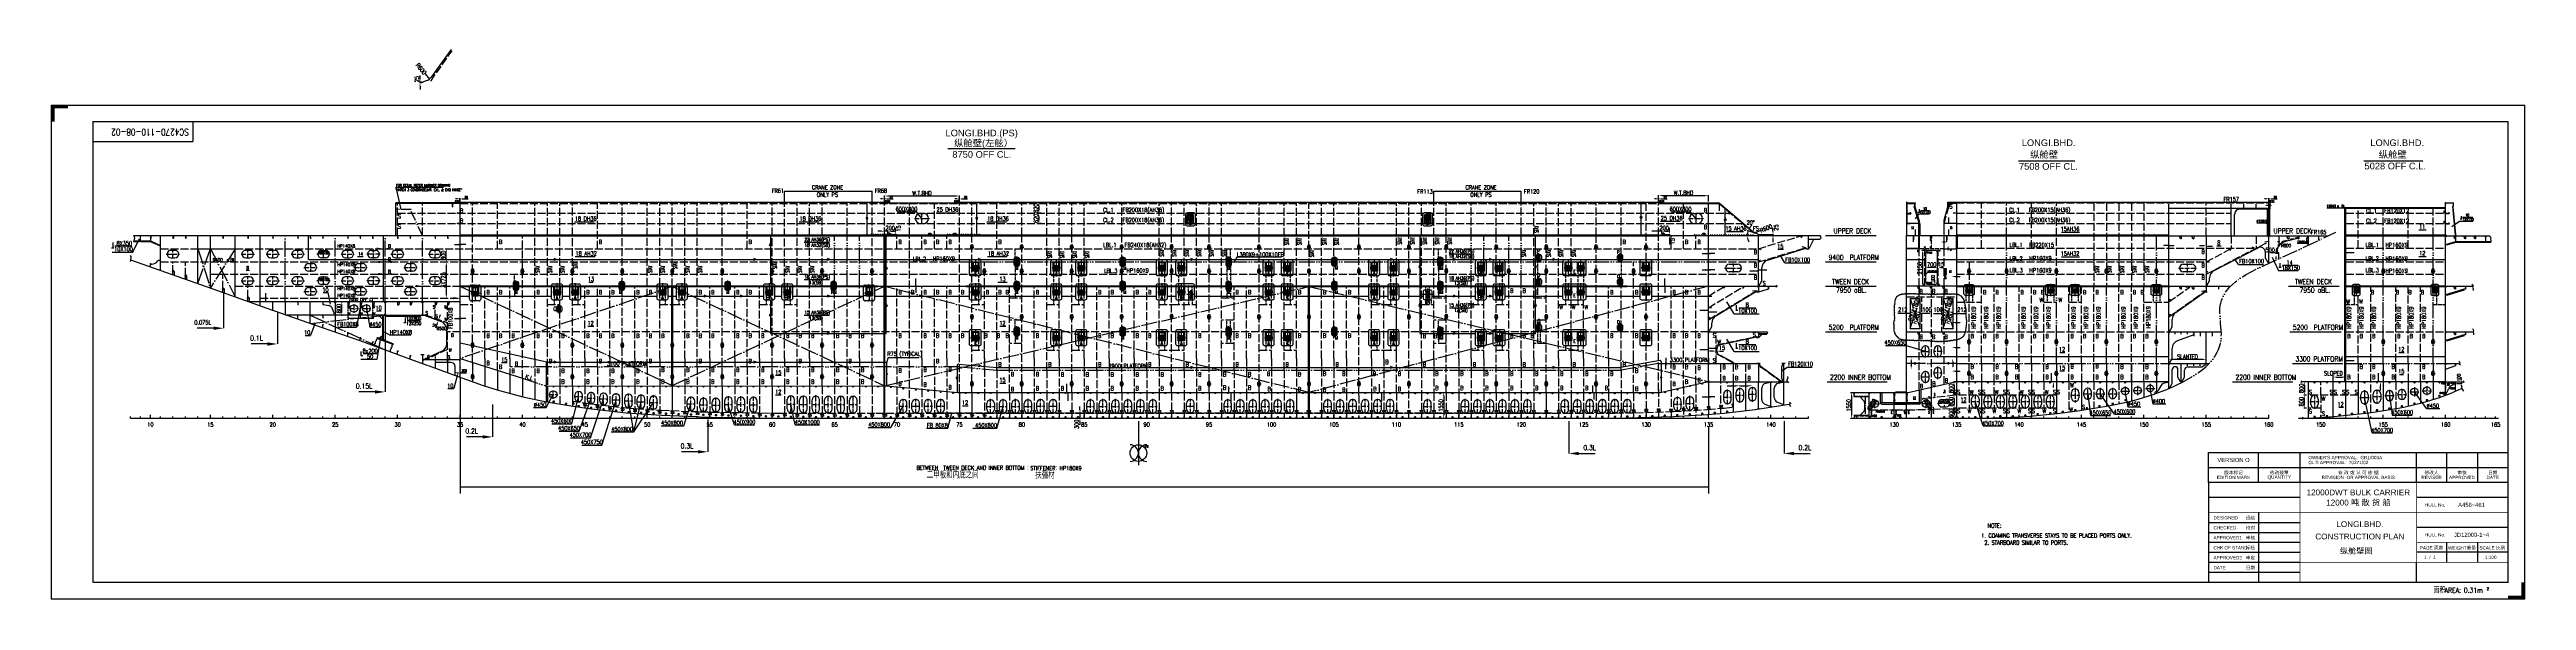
# Model space of a CAD drawing. Extents: x 373818 to 564480, y 322172 to 634257.
# Drawn here: x 415680 to 564480, y 322172 to 355310 of the extents above; entities that cross this region are included whole.
import ezdxf
from ezdxf.enums import TextEntityAlignment as Align

# ---------------------------------------------------------------- set-up
doc = ezdxf.new("R2010")
doc.units = 0
doc.header["$LTSCALE"] = 40
doc.header["$MEASUREMENT"] = 0
for name, pattern in [('ACAD_ISO02W100', [15, 12, -3]), ('ACAD_ISO03W100', [30, 12, -18]), ('ACAD_ISO04W100', [30.5, 24, -3, 0.5, -3]), ('ACAD_ISO05W100', [34, 24, -3, 0.5, -3, 0.5, -3]), ('CENTER', [50.8, 31.75, -6.35, 6.35, -6.35]), ('CENTER100', [16.5, 8, -4, 0.5, -4]), ('D6', [21.5, 17.5, -1.75, 0.5, -1.75]), ('DASHDOT', [1, 0.5, -0.25, 0, -0.25]), ('H', [6, 4, -2]), ('HIDDEN', [0.375, 0.25, -0.125]), ('P01', [16.5, 10, -1.5, 1, -1.5, 1, -1.5])]:
    doc.linetypes.add(name, pattern=pattern)
doc.layers.get('0').update_dxf_attribs({"linetype": 'CONTINUOUS'})
doc.layers.get('DEFPOINTS').update_dxf_attribs({"linetype": 'CONTINUOUS'})
for name, color, linetype in [('01CONTINUOUS', 2, 'CONTINUOUS'), ('11TEXTE', 4, 'CONTINUOUS'), ('12TEXTC', 6, 'CONTINUOUS'), ('BEAR', 7, 'CONTINUOUS'), ('BT_CHI', 7, 'CONTINUOUS'), ('BT_ENG', 7, 'CONTINUOUS'), ('C', 7, 'CONTINUOUS'), ('C-CEN', 4, 'ACAD_ISO04W100'), ('C-CON', 4, 'CONTINUOUS'), ('C-DAS', 4, 'ACAD_ISO02W100'), ('C-PH', 4, 'ACAD_ISO05W100'), ('CENTER', 3, 'CENTER'), ('CL', 2, 'CONTINUOUS'), ('FRAME', 7, 'CONTINUOUS'), ('HU-050CE', 1, 'CENTER100'), ('TEXT', 9, 'CONTINUOUS'), ('TEXT-25', 7, 'CONTINUOUS'), ('TEXT-ENG', 7, 'CONTINUOUS'), ('Y-CON', 2, 'CONTINUOUS'), ('Y-DAS', 2, 'ACAD_ISO02W100'), ('Y-H', 2, 'ACAD_ISO03W100'), ('Y-PH', 2, 'ACAD_ISO05W100')]:
    doc.layers.add(name, color=color, linetype=linetype)
doc.styles.add('CHINESE', font='romand.shx', dxfattribs={"width": 0.8, "height": 800, "bigfont": 'hzdx.shx'})
doc.styles.add('DM', font='romans.shx', dxfattribs={"bigfont": 'hzdx.shx'})
doc.styles.add('ENGNISH', font='romans.shx', dxfattribs={"width": 0.8, "height": 750})
doc.styles.add('ROMANS', font='romans.shx', dxfattribs={"width": 0.75, "height": 250, "bigfont": 'hzdx.shx'})
doc.styles.add('SWISS721LIGHTBT', font='swissl.ttf')
doc.dimstyles.new('DM-100', dxfattribs={"dimscale": 0, "dimtxt": 250, "dimasz": 200, "dimexe": 30, "dimexo": 30, "dimgap": 50, "dimtad": 1, "dimdec": 0, "dimzin": 0, "dimdsep": 46, "dimtxsty": 'ROMANS', "dimcen": 0, "dimclrd": 1, "dimclre": 1, "dimclrt": 1, "dimadec": 0, "dimazin": 0, "dimtfac": 1, "dimtdec": 0, "dimtmove": 0, "dimatfit": 3, "dimfxl": 0, "dimtolj": 1, "dimtzin": 0, "dimarcsym": 0})
doc.dimstyles.new('DM-50', dxfattribs={"dimscale": 50, "dimtxt": 1, "dimasz": 2.5, "dimexe": 1, "dimexo": 1, "dimgap": 1, "dimtad": 1, "dimdec": 0, "dimdsep": 46, "dimtxsty": 'ROMANS', "dimblk1": 'CLOSEDBLANK', "dimblk2": 'CLOSEDBLANK', "dimcen": 0, "dimclrd": 1, "dimclre": 1, "dimclrt": 1, "dimadec": 0, "dimazin": 0, "dimtfac": 1, "dimtdec": 0, "dimtmove": 0, "dimatfit": 3, "dimldrblk": 'CLOSEDBLANK', "dimfxl": 0, "dimtolj": 1, "dimarcsym": 0})

# ---------------------------------------------------------------- blocks, each defined once
blk = doc.blocks.new('A$C2C786277')
at = {"layer": 'C-CEN', "ltscale": 0.1}
for p, q in [((0, 67), (210, 67)), ((105, 135), (105, 0))]:
    blk.add_line(p, q, dxfattribs=at)
at = {"layer": 'C-CON'}
for p, q in [((143, 105), (67, 105)), ((67, 30), (143, 30))]:
    blk.add_line(p, q, dxfattribs=at)
for centre, start, end in [((67, 67), 90, 270), ((143, 67), 270, 90)]:
    blk.add_arc(centre, 37.5, start, end, dxfattribs=at)
blk = doc.blocks.new('*D24')
at = {"color": 1, "linetype": 'ByBlock', "transparency": 16777216}
for p, q in [((515610, 337170), (515410, 337170)), ((515810, 337170), (515840, 337170)), ((515810, 337170), (515840, 337170)), ((516040, 337170), (516240, 337170))]:
    blk.add_line(p, q, dxfattribs=at)
for points in [[(515610, 337204), (515610, 337137), (515810, 337170)], [(516040, 337204), (516040, 337137), (515840, 337170)]]:
    blk.add_solid(points, dxfattribs=at)
at = {"layer": 'DEFPOINTS', "color": 0, "linetype": 'ByBlock', "transparency": 16777216}
for p in [(515810, 337170), (515840, 337170), (515840, 337170)]:
    blk.add_point(p, dxfattribs=at)
at = {"color": 1, "linetype": 'ByBlock', "transparency": 16777216, "insert": (516152, 337373), "char_height": 250, "attachment_point": 5, "style": 'ROMANS'}
blk.add_mtext('\\A1;15', dxfattribs=at)
blk = doc.blocks.new('A$C75882CA2')
at = {"layer": 'C-CON'}
for p, q in [((0, 57), (136, 114)), ((0, 57), (136, 0)), ((136, 0), (136, 114))]:
    blk.add_line(p, q, dxfattribs=at)
blk = doc.blocks.new('*D79')
at = {"color": 1, "linetype": 'ByBlock', "transparency": 16777216}
for p, q in [((475250, 346080), (475082, 346080)), ((475250, 345460), (475082, 345460)), ((475112, 345880), (475112, 345660))]:
    blk.add_line(p, q, dxfattribs=at)
for points in [[(475079, 345880), (475145, 345880), (475112, 346080)], [(475079, 345660), (475145, 345660), (475112, 345460)]]:
    blk.add_solid(points, dxfattribs=at)
at = {"layer": 'DEFPOINTS', "color": 0, "linetype": 'ByBlock', "transparency": 16777216}
for p in [(475112, 345460), (475280, 346080), (475280, 345460)]:
    blk.add_point(p, dxfattribs=at)
at = {"color": 1, "linetype": 'ByBlock', "transparency": 16777216, "insert": (474937, 345770), "char_height": 250, "attachment_point": 5, "rotation": 90, "style": 'ROMANS'}
blk.add_mtext('\\A1;620', dxfattribs=at)
blk = doc.blocks.new('*D80')
at = {"color": 1, "linetype": 'ByBlock', "transparency": 16777216}
for p, q in [((475250, 345460), (475082, 345460)), ((475112, 345260), (475112, 345040)), ((475250, 344840), (475082, 344840))]:
    blk.add_line(p, q, dxfattribs=at)
for points in [[(475079, 345260), (475145, 345260), (475112, 345460)], [(475079, 345040), (475145, 345040), (475112, 344840)]]:
    blk.add_solid(points, dxfattribs=at)
at = {"layer": 'DEFPOINTS', "color": 0, "linetype": 'ByBlock', "transparency": 16777216}
for p in [(475280, 345460), (475112, 344840), (475280, 344840)]:
    blk.add_point(p, dxfattribs=at)
at = {"color": 1, "linetype": 'ByBlock', "transparency": 16777216, "insert": (474937, 345150), "char_height": 250, "attachment_point": 5, "rotation": 90, "style": 'ROMANS'}
blk.add_mtext('\\A1;620', dxfattribs=at)
blk = doc.blocks.new('A$C599E7B12')
at = {"layer": 'C-CEN', "ltscale": 0.3}
for p, q in [((0, 435), (550, 435)), ((275, 870), (275, 0))]:
    blk.add_line(p, q, dxfattribs=at)
at = {"layer": 'C-CON'}
for p, q in [((50, 275), (50, 595)), ((500, 595), (500, 275))]:
    blk.add_line(p, q, dxfattribs=at)
for centre, start, end in [((275, 595), 0, 180), ((275, 275), 180, 0)]:
    blk.add_arc(centre, 225, start, end, dxfattribs=at)
blk = doc.blocks.new('*D84')
at = {"color": 1, "linetype": 'ByBlock', "transparency": 16777216}
for p, q in [((530216, 333730), (530061, 333730)), ((530091, 333530), (530091, 333330)), ((530216, 333130), (530061, 333130))]:
    blk.add_line(p, q, dxfattribs=at)
for points in [[(530058, 333530), (530124, 333530), (530091, 333730)], [(530058, 333330), (530124, 333330), (530091, 333130)]]:
    blk.add_solid(points, dxfattribs=at)
at = {"layer": 'DEFPOINTS', "color": 0, "linetype": 'ByBlock', "transparency": 16777216}
for p in [(530246, 333730), (530091, 333130), (530246, 333130)]:
    blk.add_point(p, dxfattribs=at)
at = {"color": 1, "linetype": 'ByBlock', "transparency": 16777216, "insert": (529916, 333430), "char_height": 250, "attachment_point": 5, "rotation": 90, "style": 'ROMANS'}
blk.add_mtext('\\A1;600', dxfattribs=at)
blk = doc.blocks.new('*D83')
at = {"color": 1, "linetype": 'ByBlock', "transparency": 16777216}
for p, q in [((530216, 334530), (530061, 334530)), ((530216, 333730), (530061, 333730)), ((530091, 334330), (530091, 333930))]:
    blk.add_line(p, q, dxfattribs=at)
for points in [[(530058, 334330), (530124, 334330), (530091, 334530)], [(530058, 333930), (530124, 333930), (530091, 333730)]]:
    blk.add_solid(points, dxfattribs=at)
at = {"layer": 'DEFPOINTS', "color": 0, "linetype": 'ByBlock', "transparency": 16777216}
for p in [(530091, 333730), (530246, 334530), (530246, 333730)]:
    blk.add_point(p, dxfattribs=at)
at = {"color": 1, "linetype": 'ByBlock', "transparency": 16777216, "insert": (529916, 334130), "char_height": 250, "attachment_point": 5, "rotation": 90, "style": 'ROMANS'}
blk.add_mtext('\\A1;800', dxfattribs=at)
blk = doc.blocks.new('*D82')
at = {"color": 1, "linetype": 'ByBlock', "transparency": 16777216}
for p, q in [((530216, 335330), (530064, 335330)), ((530094, 335130), (530094, 334730)), ((530216, 334530), (530064, 334530))]:
    blk.add_line(p, q, dxfattribs=at)
for points in [[(530060, 335130), (530127, 335130), (530094, 335330)], [(530060, 334730), (530127, 334730), (530094, 334530)]]:
    blk.add_solid(points, dxfattribs=at)
at = {"layer": 'DEFPOINTS', "color": 0, "linetype": 'ByBlock', "transparency": 16777216}
for p in [(530246, 335330), (530094, 334530), (530246, 334530)]:
    blk.add_point(p, dxfattribs=at)
at = {"color": 1, "linetype": 'ByBlock', "transparency": 16777216, "insert": (529919, 334930), "char_height": 250, "attachment_point": 5, "rotation": 90, "style": 'ROMANS'}
blk.add_mtext('\\A1;800', dxfattribs=at)
blk = doc.blocks.new('*D87')
at = {"color": 1, "linetype": 'ByBlock', "transparency": 16777216}
for p, q in [((551259, 334530), (551104, 334530)), ((551259, 333730), (551104, 333730)), ((551134, 334330), (551134, 333930))]:
    blk.add_line(p, q, dxfattribs=at)
for points in [[(551100, 334330), (551167, 334330), (551134, 334530)], [(551100, 333930), (551167, 333930), (551134, 333730)]]:
    blk.add_solid(points, dxfattribs=at)
at = {"layer": 'DEFPOINTS', "color": 0, "linetype": 'ByBlock', "transparency": 16777216}
for p in [(551134, 333730), (551289, 334530), (551289, 333730)]:
    blk.add_point(p, dxfattribs=at)
at = {"color": 1, "linetype": 'ByBlock', "transparency": 16777216, "insert": (550959, 334130), "char_height": 250, "attachment_point": 5, "rotation": 90, "style": 'ROMANS'}
blk.add_mtext('\\A1;800', dxfattribs=at)
blk = doc.blocks.new('*D88')
at = {"color": 1, "linetype": 'ByBlock', "transparency": 16777216}
for p, q in [((551259, 335330), (551106, 335330)), ((551136, 335130), (551136, 334730)), ((551259, 334530), (551106, 334530))]:
    blk.add_line(p, q, dxfattribs=at)
for points in [[(551103, 335130), (551170, 335130), (551136, 335330)], [(551103, 334730), (551170, 334730), (551136, 334530)]]:
    blk.add_solid(points, dxfattribs=at)
at = {"layer": 'DEFPOINTS', "color": 0, "linetype": 'ByBlock', "transparency": 16777216}
for p in [(551289, 335330), (551136, 334530), (551289, 334530)]:
    blk.add_point(p, dxfattribs=at)
at = {"color": 1, "linetype": 'ByBlock', "transparency": 16777216, "insert": (550961, 334930), "char_height": 250, "attachment_point": 5, "rotation": 90, "style": 'ROMANS'}
blk.add_mtext('\\A1;800', dxfattribs=at)
blk = doc.blocks.new('POT')
at = {"color": 90, "linetype": 'Continuous'}
for p, q in [((-1, 0), (1.2, 0)), ((-0.7, -0.8), (-0.7, 0.8)), ((-0.7, 0.2), (0.7, 0.2)), ((-0.2, 1.2), (0.2, 1.2)), ((0, 1.4), (0, -1.5)), ((0.7, -0.8), (0.7, 0.8)), ((-0.7, -0.2), (0.7, -0.2)), ((-0.2, -1.2), (0.2, -1.2))]:
    blk.add_line(p, q, dxfattribs=at)
for centre, start, end in [((-0.2, 0.8), 90, 180), ((0.2, 0.8), 0, 90), ((-0.2, -0.8), 180, 270), ((0.2, -0.8), 270, 0)]:
    blk.add_arc(centre, 0.5, start, end, dxfattribs=at)
blk = doc.blocks.new('A$C08F25C4B')
at = {"color": 3, "linetype": 'DASHDOT'}
blk.add_line((0, -6.3), (0, 1), dxfattribs=at)
at = {"color": 5, "linetype": 'HIDDEN'}
for p, q in [((-1.1, -4.2), (-1.1, -0.9)), ((-1.1, -0.9), (1.1, -0.9)), ((-1.1, -4.2), (-0.9, -4.2)), ((-0.9, -4.3), (-0.9, -0.9)), ((-0.9, -1.1), (0.9, -1.1)), ((-0.9, -4.1), (-0.8, -4.1)), ((-0.9, -4.3), (0.9, -4.3)), ((0.8, -4.1), (0.9, -4.1)), ((0.9, -4.3), (0.9, -0.9)), ((0.9, -4.2), (1.1, -4.2)), ((1.1, -4.2), (1.1, -0.9))]:
    blk.add_line(p, q, dxfattribs=at)
at = {"color": 7, "linetype": 'Continuous'}
for p, q in [((-0.8, -4.2), (-0.8, -1.3)), ((0.8, -4.2), (0.8, -1.3))]:
    blk.add_line(p, q, dxfattribs=at)
at = {"color": 7}
for p, q in [((-0.8, -4.1), (0.8, -4.1)), ((0.7, -1.2), (-0.7, -1.2)), ((0.7, -4.1), (-0.7, -4.1)), ((0.7, -4.4), (-0.7, -4.4))]:
    blk.add_line(p, q, dxfattribs=at)
blk.add_lwpolyline([(0.7, -5.3), (-0.7, -5.3, -0.414214), (-2, -4), (-2, -1.3, -0.414214), (-0.7, 0), (0.7, 0, -0.414214), (2, -1.3), (2, -4, -0.414214)], format="xyb", close=True, dxfattribs=at)
at = {"color": 7, "linetype": 'Continuous', "extrusion": (0, 0, -1)}
for centre, major_axis, start_param, end_param in [((-0.7, -1.3), (-0.0943, 0.0943), 5.497787, 7.068583), ((-0.7, -4), (-0.0943, 0.0943), 3.926991, 5.497787), ((-0.7, -4.2), (0.0943, 0.0943), 2.356194, 3.926991), ((0.7, -1.3), (0.0943, 0.0943), -0.785398, 0.785398), ((0.7, -4), (0.0943, 0.0943), 0.785398, 2.356194), ((0.7, -4.2), (0.0943, 0.0943), 0.785398, 2.356194)]:
    blk.add_ellipse(centre, major_axis=major_axis, ratio=1, start_param=start_param, end_param=end_param, dxfattribs=at)
blk = doc.blocks.new('*X118')
at = {"color": 0}
for p, q in [((45017, -1105594), (45024, -1105586)), ((45017, -1105592), (45022, -1105586)), ((45017, -1105590), (45020, -1105586)), ((45017, -1105588), (45018, -1105586)), ((45018, -1105594), (45025, -1105588)), ((45021, -1105594), (45025, -1105590)), ((45023, -1105594), (45025, -1105592))]:
    blk.add_line(p, q, dxfattribs=at)
blk = doc.blocks.new('A$C0C446545')
at = {"color": 3, "linetype": 'DASHDOT'}
for p, q in [((0, -7.7), (0, 1)), ((0.3, -1.8), (-1.1, -1.8)), ((0.7, -3.9), (-0.7, -3.9)), ((-0.4, -2.5), (-0.4, -1.1))]:
    blk.add_line(p, q, dxfattribs=at)
at = {"color": 5, "linetype": 'HIDDEN'}
for p, q in [((-1.5, -5.7), (-1.5, -0.9)), ((1.5, -0.9), (-1.5, -0.9)), ((-1.5, -5.7), (1.5, -5.7)), ((-1.3, -5.7), (-1.3, -0.9)), ((1.3, -1.1), (-1.3, -1.1)), ((-1.3, -5.5), (1.3, -5.5)), ((1.3, -5.7), (1.3, -0.9)), ((1.5, -5.7), (1.5, -0.9))]:
    blk.add_line(p, q, dxfattribs=at)
at = {"color": 7, "linetype": 'Continuous'}
for p, q in [((-1.1, -2.5), (-1.1, -1.5)), ((-0.6, -5.5), (-0.6, -3.4)), ((-0.5, -3.4), (0.5, -3.4)), ((-0.5, -4.4), (-0.5, -3.5)), ((0.5, -4.5), (-0.5, -4.5)), ((0.5, -3.5), (0.5, -4.4)), ((0.6, -5.5), (0.6, -3.4)), ((1.1, -2.5), (1.1, -1.5))]:
    blk.add_line(p, q, dxfattribs=at)
at = {"color": 7}
for p, q in [((-1.1, -2.5), (-0.6, -3.4)), ((-0.9, -1.2), (0.9, -1.2)), ((-0.3, -5.6), (0.3, -5.6)), ((-0.3, -5.8), (0.3, -5.8)), ((0.6, -3.4), (1.1, -2.5))]:
    blk.add_line(p, q, dxfattribs=at)
blk.add_lwpolyline([(2.3, -5.3), (2.3, -1.3, 0.414214), (1, 0), (-1, 0, 0.414214), (-2.3, -1.3), (-2.3, -5.3, 0.414214), (-1, -6.7), (1, -6.7, 0.414214)], format="xyb", close=True, dxfattribs=at)
for centre, major_axis, start_param, end_param in [((-0.9, -1.5), (0.189, 0.189), 0.785398, 2.356194), ((-0.4, -1.8), (0.33, 0.33), 0, 6.283185), ((-0.3, -5.3), (-0.189, 0.189), 0.785398, 2.356194), ((-0.3, -5.5), (-0.189, 0.189), 0.785398, 2.356194), ((0.3, -5.3), (0.189, 0.189), 3.926991, 5.497787), ((0.3, -5.5), (0.189, 0.189), 3.926991, 5.497787), ((0.9, -1.5), (-0.189, 0.189), 3.926991, 5.497787)]:
    blk.add_ellipse(centre, major_axis=major_axis, ratio=1, start_param=start_param, end_param=end_param, dxfattribs=at)
at = {"color": 7, "linetype": 'Continuous'}
for centre, major_axis, start_param, end_param in [((-0.5, -3.5), (0.0471, 0.0471), 0.785398, 2.356194), ((-0.5, -4.4), (-0.0471, 0.0471), 0.785398, 2.356194), ((0.5, -3.5), (-0.0471, 0.0471), 3.926991, 5.497787), ((0.5, -4.4), (0.0471, 0.0471), 3.926991, 5.497787)]:
    blk.add_ellipse(centre, major_axis=major_axis, ratio=1, start_param=start_param, end_param=end_param, dxfattribs=at)
at = {"color": 2, "xscale": 0.1333333334769122, "yscale": 0.1333333344664425, "zscale": 0.1333333333333332}
blk.add_blockref('*X118', (-6002.7, 147408.1), dxfattribs=at)
blk = doc.blocks.new('A$C76640EC8')
at = {"color": 3, "linetype": 'DASHDOT'}
for p, q in [((2.4, 0), (-2.4, 0)), ((0, 5.3), (0, -5.1))]:
    blk.add_line(p, q, dxfattribs=at)
at = {"color": 5, "linetype": 'HIDDEN'}
for p, q in [((-2.1, 0.6), (-2, 0.6)), ((-2.1, 0.6), (-2.1, -0.6)), ((-2, 3.7), (2, 3.7)), ((-2, 3.7), (-2, -1.9)), ((-2, 0.6), (-2, -0.6)), ((-2, 0.6), (-2, -0.6)), ((-2, 0.6), (-2, 0.6)), ((-2, 0.6), (2, 0.6)), ((-1.4, 3.7), (-1.4, -1.9)), ((-1.4, 3.6), (1.4, 3.6)), ((1.4, 3.7), (1.4, -1.9)), ((2, 3.7), (2, -1.9)), ((2.1, 0.6), (2, 0.6)), ((2, 0.6), (2, 0.6)), ((2, 0.6), (2, -0.6)), ((2, 0.6), (2, -0.6)), ((2.1, 0.6), (2.1, -0.6)), ((-2.1, -0.6), (-2, -0.6)), ((-2, -0.6), (-2, -0.6)), ((-2, -0.6), (2, -0.6)), ((2, -1.9), (-2, -1.9)), ((1.4, -1.8), (-1.4, -1.8)), ((2, -0.6), (2, -0.6)), ((2.1, -0.6), (2, -0.6))]:
    blk.add_line(p, q, dxfattribs=at)
at = {"color": 1, "linetype": 'Continuous'}
blk.add_line((-1.3, 0.6), (1.3, 0.6), dxfattribs=at)
at = {"color": 7, "linetype": 'Continuous'}
for p, q in [((-1.3, -0.2), (1.3, -0.2)), ((-1.3, -0.4), (1.3, -0.4))]:
    blk.add_line(p, q, dxfattribs=at)
for points in [[(3.4, -3.6), (3.4, 3.8, 0.414214), (2.4, 4.8), (-2.4, 4.8, 0.414214), (-3.4, 3.8), (-3.4, -3.6, 0.414214), (-2.4, -4.6), (2.4, -4.6, 0.414214)], [(1.1, -1.6), (-1.1, -1.6, -0.414214), (-1.3, -1.4), (-1.3, 3.2, -0.414214), (-1.1, 3.4), (1.1, 3.4, -0.414214), (1.3, 3.2), (1.3, -1.4, -0.414214)], [(1.1, -1.6, 0.414214), (1.3, -1.4), (1.3, 1.2), (-1.3, 1.2), (-1.3, -1.4, 0.414214), (-1.1, -1.6)]]:
    blk.add_lwpolyline(points, format="xyb", close=True, dxfattribs=at)
blk = doc.blocks.new('A$C07D13282')
h = blk.add_hatch()
h.set_pattern_fill('LINE', color=2, scale=133.333333, angle=45, style=0)
h.set_pattern_definition([(134.9999998, (5108.82354, 14988.54803), (0.1178511302, 0.117851131), [])])
edge = h.paths.add_edge_path()
edge.add_line((0, -1.7), (0, -1.8))
edge.add_line((0, -1.8), (-0.5, -1.8))
edge.add_ellipse((0, -1.8), major_axis=(0.33, 0.33), ratio=1, start_angle=74.0032, end_angle=135, ccw=False)
edge.add_line((-0.2, -1.4), (0, -1.7))
edge = h.paths.add_edge_path()
edge.add_line((0, -1.7), (-0.2, -1.4))
edge.add_ellipse((0, -1.8), major_axis=(0.33, 0.33), ratio=1, start_angle=405, end_angle=434.0032, ccw=False)
edge.add_line((0, -1.3), (0, -1.7))
edge = h.paths.add_edge_path()
edge.add_ellipse((0, -1.8), major_axis=(-0.33, 0.33), ratio=1, start_angle=225, end_angle=315, ccw=False)
edge.add_line((0.5, -1.8), (0, -1.8))
edge.add_line((0, -1.8), (0, -1.3))
edge = h.paths.add_edge_path()
edge.add_line((0, -2.3), (0, -1.8))
edge.add_line((0, -1.8), (0.5, -1.8))
edge.add_ellipse((0, -1.8), major_axis=(0.33, 0.33), ratio=1, start_angle=225, end_angle=315, ccw=False)
edge = h.paths.add_edge_path()
edge.add_ellipse((0, -1.8), major_axis=(-0.33, 0.33), ratio=1, start_angle=45, end_angle=135, ccw=False)
edge.add_line((-0.5, -1.8), (0, -1.8))
edge.add_line((0, -1.8), (0, -2.3))
at = {"color": 3, "linetype": 'DASHDOT'}
for p, q in [((0, -6.3), (0, 1)), ((-0.7, -1.8), (0.7, -1.8))]:
    blk.add_line(p, q, dxfattribs=at)
at = {"color": 5, "linetype": 'HIDDEN'}
for p, q in [((-1.1, -4.2), (-1.1, -0.9)), ((-1.1, -0.9), (1.1, -0.9)), ((-1.1, -4.2), (-0.9, -4.2)), ((-0.9, -4.3), (-0.9, -0.9)), ((-0.9, -1.1), (0.9, -1.1)), ((-0.9, -4.1), (-0.8, -4.1)), ((-0.9, -4.3), (0.9, -4.3)), ((0.8, -4.1), (0.9, -4.1)), ((0.9, -4.3), (0.9, -0.9)), ((0.9, -4.2), (1.1, -4.2)), ((1.1, -4.2), (1.1, -0.9))]:
    blk.add_line(p, q, dxfattribs=at)
at = {"color": 7, "linetype": 'Continuous'}
for p, q in [((-0.8, -4.2), (-0.8, -1.3)), ((0.8, -4.2), (0.8, -1.3))]:
    blk.add_line(p, q, dxfattribs=at)
at = {"color": 7}
for p, q in [((-0.8, -4.1), (0.8, -4.1)), ((0.7, -1.2), (-0.7, -1.2)), ((0.7, -4.1), (-0.7, -4.1)), ((0.7, -4.4), (-0.7, -4.4))]:
    blk.add_line(p, q, dxfattribs=at)
blk.add_lwpolyline([(0.7, -5.3), (-0.7, -5.3, -0.414214), (-2, -4), (-2, -1.3, -0.414214), (-0.7, 0), (0.7, 0, -0.414214), (2, -1.3), (2, -4, -0.414214)], format="xyb", close=True, dxfattribs=at)
at = {"color": 7, "linetype": 'Continuous', "extrusion": (0, 0, -1)}
for centre, major_axis, start_param, end_param in [((-0.7, -1.3), (-0.0943, 0.0943), 5.497787, 7.068583), ((-0.7, -4), (-0.0943, 0.0943), 3.926991, 5.497787), ((-0.7, -4.2), (0.0943, 0.0943), 2.356194, 3.926991), ((0.7, -1.3), (0.0943, 0.0943), -0.785398, 0.785398), ((0.7, -4), (0.0943, 0.0943), 0.785398, 2.356194), ((0.7, -4.2), (0.0943, 0.0943), 0.785398, 2.356194)]:
    blk.add_ellipse(centre, major_axis=major_axis, ratio=1, start_param=start_param, end_param=end_param, dxfattribs=at)
at = {"color": 7, "extrusion": (0, 0, -1)}
blk.add_ellipse((0, -1.8), major_axis=(-0.33, 0.33), ratio=1, start_param=5.497787, end_param=11.780972, dxfattribs=at)
blk = doc.blocks.new('A$C71C01ADF')
at = {"color": 3, "linetype": 'DASHDOT'}
for p, q in [((2.4, 0), (-3, 0)), ((0, 5.3), (0, -5.1))]:
    blk.add_line(p, q, dxfattribs=at)
at = {"color": 5, "linetype": 'HIDDEN'}
for p, q in [((-2.7, 0.6), (-2.5, 0.6)), ((-2.7, 0.6), (-2.7, -0.6)), ((-2.5, 3.7), (2, 3.7)), ((-2.5, 3.7), (-2.5, -1.9)), ((-2.5, 0.6), (-2.5, -0.6)), ((-2.5, 0.6), (-2.5, -0.6)), ((-2.5, 0.6), (-2.5, 0.6)), ((-2.5, 0.6), (2, 0.6)), ((-1.6, 3.7), (-1.6, -1.9)), ((-1.6, 3.6), (1.4, 3.6)), ((1.4, 3.7), (1.4, -1.9)), ((2, 3.7), (2, -1.9)), ((2.1, 0.6), (2, 0.6)), ((2, 0.6), (2, 0.6)), ((2, 0.6), (2, -0.6)), ((2, 0.6), (2, -0.6)), ((2.1, 0.6), (2.1, -0.6)), ((-2.7, -0.6), (-2.5, -0.6)), ((-2.5, -0.6), (-2.5, -0.6)), ((-2.5, -0.6), (2, -0.6)), ((2, -1.9), (-2.5, -1.9)), ((1.4, -1.8), (-1.6, -1.8)), ((2, -0.6), (2, -0.6)), ((2.1, -0.6), (2, -0.6))]:
    blk.add_line(p, q, dxfattribs=at)
at = {"color": 1, "linetype": 'Continuous'}
blk.add_line((-1.3, 0.6), (1.3, 0.6), dxfattribs=at)
at = {"color": 7, "linetype": 'Continuous'}
for p, q in [((-1.3, -0.2), (1.3, -0.2)), ((-1.3, -0.4), (1.3, -0.4))]:
    blk.add_line(p, q, dxfattribs=at)
for points in [[(3.4, -3.6), (3.4, 3.8, 0.414214), (2.4, 4.8), (-2.9, 4.8, 0.414214), (-3.9, 3.8), (-3.9, -3.6, 0.414214), (-2.9, -4.6), (2.4, -4.6, 0.414214)], [(1.1, -1.6), (-1.1, -1.6, -0.414214), (-1.3, -1.4), (-1.3, 3.2, -0.414214), (-1.1, 3.4), (1.1, 3.4, -0.414214), (1.3, 3.2), (1.3, -1.4, -0.414214)], [(1.1, -1.6, 0.414214), (1.3, -1.4), (1.3, 1.2), (-1.3, 1.2), (-1.3, -1.4, 0.414214), (-1.1, -1.6)]]:
    blk.add_lwpolyline(points, format="xyb", close=True, dxfattribs=at)
blk = doc.blocks.new('A$C3BA140EF')
at = {"color": 3, "linetype": 'DASHDOT'}
for p, q in [((-4.3, 0), (4.3, 0)), ((0, 4.5), (0, -5.6))]:
    blk.add_line(p, q, dxfattribs=at)
at = {"color": 5, "linetype": 'HIDDEN'}
for p, q in [((-1.5, 1.8), (-1.5, -2.9)), ((1.5, 1.8), (-1.5, 1.8)), ((-1.3, 1.8), (-1.3, -2.9)), ((1.3, 1.6), (-1.3, 1.6)), ((1.3, 1.8), (1.3, -2.9)), ((1.5, 1.8), (1.5, -2.9)), ((1.5, -2.9), (-1.5, -2.9)), ((-1.1, -2.7), (-1.3, -2.7)), ((1.1, -2.7), (1.3, -2.7))]:
    blk.add_line(p, q, dxfattribs=at)
at = {"color": 7}
for p, q in [((-1.1, 1.3), (-1.1, -3)), ((1, 1.5), (-1, 1.5)), ((1.1, 1.3), (1.1, -3)), ((1, -2.8), (-1, -2.8)), ((-1, -3.1), (1, -3.1))]:
    blk.add_line(p, q, dxfattribs=at)
at = {"color": 7, "linetype": 'Continuous'}
blk.add_line((1.1, -2.7), (-1.1, -2.7), dxfattribs=at)
at = {"color": 7}
blk.add_lwpolyline([(2, -4.6), (-2, -4.6, -0.414214), (-3.3, -3.3), (-3.3, 2.2, -0.414214), (-2, 3.5), (2, 3.5, -0.414214), (3.3, 2.2), (3.3, -3.3, -0.414214)], format="xyb", close=True, dxfattribs=at)
for centre, major_axis, start_param, end_param in [((-1, 1.3), (-0.0943, 0.0943), -0.785398, 0.785398), ((1, 1.3), (0.0943, 0.0943), 5.497787, 7.068583), ((-1, -2.7), (0.0943, 0.0943), 2.356194, 3.926991), ((-1, -3), (-0.0943, 0.0943), 0.785398, 2.356194), ((1, -2.7), (-0.0943, 0.0943), 2.356194, 3.926991), ((1, -3), (0.0943, 0.0943), 3.926991, 5.497787)]:
    blk.add_ellipse(centre, major_axis=major_axis, ratio=1, start_param=start_param, end_param=end_param, dxfattribs=at)
blk = doc.blocks.new('A$C2588265A')
at = {"color": 3, "linetype": 'DASHDOT'}
for p, q in [((-4, 1.6), (-10.5, 1.6)), ((-7.3, 8.6), (-7.3, -5.4)), ((-2.8, 0), (2.8, 0)), ((0, 3.1), (0, -4.2))]:
    blk.add_line(p, q, dxfattribs=at)
at = {"color": 5, "linetype": 'HIDDEN'}
for p, q in [((-10.1, 2.4), (-10.1, 0.8)), ((-10.1, 2.4), (-9.9, 2.4)), ((-10.1, 0.8), (-9.9, 0.8)), ((-9.9, 6.5), (-9.9, -0.9)), ((-9.9, 6.5), (-4.6, 6.5)), ((-9.9, 2.4), (-4.6, 2.4)), ((-9.9, 2.4), (-9.9, 2.4)), ((-9.9, 2.4), (-9.9, 0.8)), ((-9.9, 2.4), (-9.9, 0.8)), ((-9.9, 0.8), (-4.6, 0.8)), ((-9.9, 0.8), (-9.9, 0.8)), ((-9.1, 6.5), (-9.1, -0.9)), ((-9.1, 6.3), (-5.4, 6.3)), ((-5.4, 6.5), (-5.4, -0.9)), ((-4.6, 6.5), (-4.6, -0.9)), ((-4.6, 2.4), (-4.6, 0.8)), ((-4.6, 2.4), (-4.6, 0.8)), ((-4.6, 2.4), (-4.6, 2.4)), ((-4.4, 2.4), (-4.6, 2.4)), ((-4.4, 0.8), (-4.6, 0.8)), ((-4.6, 0.8), (-4.6, 0.8)), ((-4.4, 2.4), (-4.4, 0.8)), ((-1.5, 1.8), (-1.5, -2.9)), ((1.5, 1.8), (-1.5, 1.8)), ((-1.3, 1.8), (-1.3, -2.9)), ((1.3, 1.6), (-1.3, 1.6)), ((1.3, 1.8), (1.3, -2.9)), ((1.5, 1.8), (1.5, -2.9)), ((-4.6, -0.9), (-9.9, -0.9)), ((-5.4, -0.7), (-9.1, -0.7)), ((1.5, -2.9), (-1.5, -2.9)), ((-1.1, -2.7), (-1.3, -2.7)), ((1.1, -2.7), (1.3, -2.7))]:
    blk.add_line(p, q, dxfattribs=at)
at = {"color": 1, "linetype": 'Continuous'}
blk.add_line((-8.9, 2.4), (-5.6, 2.4), dxfattribs=at)
at = {"color": 7, "linetype": 'Continuous'}
for p, q in [((-8.9, 1.3), (-5.6, 1.3)), ((-8.9, 1.1), (-5.6, 1.1)), ((1.1, -2.7), (-1.1, -2.7))]:
    blk.add_line(p, q, dxfattribs=at)
at = {"color": 7}
for p, q in [((-1.1, 1.3), (-1.1, -3)), ((1, 1.5), (-1, 1.5)), ((1.1, 1.3), (1.1, -3)), ((1, -2.8), (-1, -2.8)), ((-1, -3.1), (1, -3.1))]:
    blk.add_line(p, q, dxfattribs=at)
at = {"color": 7, "linetype": 'Continuous'}
for points in [[(-10.4, -4.6), (2, -4.6, 0.414214), (3.3, -3.3), (3.3, 6.7, 0.414214), (2, 8.1), (-10.4, 8.1, 0.414214), (-11.7, 6.7), (-11.7, -3.3, 0.414214)], [(-5.8, -0.6), (-8.7, -0.6, -0.414214), (-9, -0.3), (-9, 5.9, -0.414214), (-8.7, 6.2), (-5.8, 6.2, -0.414214), (-5.6, 5.9), (-5.6, -0.3, -0.414214)], [(-5.9, -0.6, 0.414214), (-5.6, -0.3), (-5.6, 3.1), (-8.9, 3.1), (-8.9, -0.3, 0.414214), (-8.7, -0.6)]]:
    blk.add_lwpolyline(points, format="xyb", close=True, dxfattribs=at)
at = {"color": 7}
for centre, major_axis, start_param, end_param in [((-1, 1.3), (-0.0943, 0.0943), -0.785398, 0.785398), ((1, 1.3), (0.0943, 0.0943), 5.497787, 7.068583), ((-1, -2.7), (-0.0943, 0.0943), 0.785398, 2.356194), ((-1, -3), (-0.0943, 0.0943), 0.785398, 2.356194), ((1, -2.7), (0.0943, 0.0943), 3.926991, 5.497787), ((1, -3), (0.0943, 0.0943), 3.926991, 5.497787)]:
    blk.add_ellipse(centre, major_axis=major_axis, ratio=1, start_param=start_param, end_param=end_param, dxfattribs=at)
blk = doc.blocks.new('A$C661C3A89')
at = {"color": 3, "linetype": 'DASHDOT'}
for p, q in [((2.4, 0), (-2.4, 0)), ((0, 5.3), (0, -5.1)), ((9.8, 0), (5, 0)), ((7.4, 5.3), (7.4, -5.1))]:
    blk.add_line(p, q, dxfattribs=at)
at = {"color": 5, "linetype": 'HIDDEN'}
for p, q in [((-2.1, 0.6), (-2, 0.6)), ((-2.1, 0.6), (-2.1, -0.6)), ((-2, 3.7), (2, 3.7)), ((-2, 3.7), (-2, -1.9)), ((-2, 0.6), (-2, -0.6)), ((-2, 0.6), (-2, -0.6)), ((-2, 0.6), (-2, 0.6)), ((-2, 0.6), (2, 0.6)), ((-1.4, 3.7), (-1.4, -1.9)), ((-1.4, 3.6), (1.4, 3.6)), ((1.4, 3.7), (1.4, -1.9)), ((2, 3.7), (2, -1.9)), ((2.1, 0.6), (2, 0.6)), ((2, 0.6), (2, 0.6)), ((2, 0.6), (2, -0.6)), ((2, 0.6), (2, -0.6)), ((2.1, 0.6), (2.1, -0.6)), ((5.3, 0.6), (5.4, 0.6)), ((5.3, 0.6), (5.3, -0.6)), ((5.4, 3.7), (9.4, 3.7)), ((5.4, 3.7), (5.4, -1.9)), ((5.4, 0.6), (5.4, -0.6)), ((5.4, 0.6), (5.4, -0.6)), ((5.4, 0.6), (5.4, 0.6)), ((5.4, 0.6), (9.4, 0.6)), ((6, 3.7), (6, -1.9)), ((6, 3.6), (8.8, 3.6)), ((8.8, 3.7), (8.8, -1.9)), ((9.4, 3.7), (9.4, -1.9)), ((9.5, 0.6), (9.4, 0.6)), ((9.4, 0.6), (9.4, 0.6)), ((9.4, 0.6), (9.4, -0.6)), ((9.4, 0.6), (9.4, -0.6)), ((9.5, 0.6), (9.5, -0.6)), ((-2.1, -0.6), (-2, -0.6)), ((-2, -0.6), (-2, -0.6)), ((-2, -0.6), (2, -0.6)), ((2, -1.9), (-2, -1.9)), ((1.4, -1.8), (-1.4, -1.8)), ((2, -0.6), (2, -0.6)), ((2.1, -0.6), (2, -0.6)), ((5.3, -0.6), (5.4, -0.6)), ((5.4, -0.6), (5.4, -0.6)), ((5.4, -0.6), (9.4, -0.6)), ((9.4, -1.9), (5.4, -1.9)), ((8.8, -1.8), (6, -1.8)), ((9.4, -0.6), (9.4, -0.6)), ((9.5, -0.6), (9.4, -0.6))]:
    blk.add_line(p, q, dxfattribs=at)
at = {"color": 1, "linetype": 'Continuous'}
for p, q in [((-1.3, 0.6), (1.2, 0.6)), ((6.1, 0.6), (8.7, 0.6))]:
    blk.add_line(p, q, dxfattribs=at)
at = {"color": 7, "linetype": 'Continuous'}
for p, q in [((-1.3, -0.2), (1.2, -0.2)), ((-1.3, -0.4), (1.2, -0.4)), ((6.1, -0.2), (8.7, -0.2)), ((6.1, -0.4), (8.7, -0.4))]:
    blk.add_line(p, q, dxfattribs=at)
for points in [[(10.8, -3.6), (10.8, 3.8, 0.414214), (9.8, 4.8), (-2.4, 4.8, 0.414214), (-3.4, 3.8), (-3.4, -3.6, 0.414214), (-2.4, -4.6), (9.8, -4.6, 0.414214)], [(1.1, -1.6), (-1.1, -1.6, -0.414214), (-1.3, -1.4), (-1.3, 3.2, -0.414214), (-1.1, 3.4), (1.1, 3.4, -0.414214), (1.3, 3.2), (1.3, -1.4, -0.414214)], [(1, -1.6, 0.414214), (1.2, -1.4), (1.2, 1.2), (-1.3, 1.2), (-1.3, -1.4, 0.414214), (-1.1, -1.6)], [(8.5, -1.6), (6.3, -1.6, -0.414214), (6.1, -1.4), (6.1, 3.2, -0.414214), (6.3, 3.4), (8.5, 3.4, -0.414214), (8.7, 3.2), (8.7, -1.4, -0.414214)], [(8.5, -1.6, 0.414214), (8.7, -1.4), (8.7, 1.2), (6.1, 1.2), (6.1, -1.4, 0.414214), (6.3, -1.6)]]:
    blk.add_lwpolyline(points, format="xyb", close=True, dxfattribs=at)
blk = doc.blocks.new('A$C4D491239')
h = blk.add_hatch()
h.set_pattern_fill('LINE', color=2, scale=2.133333, angle=45, style=0)
h.set_pattern_definition([(45, (-26256.96185, 151475.7335), (-0.1885618083, 0.1885618083), [])])
edge = h.paths.add_edge_path()
edge.add_line((0.7, 0.6), (0.7, -0.6))
edge.add_arc((0.6, -0.6), 0.1, 270, 360, ccw=False)
edge.add_line((0.6, -0.7), (-0.6, -0.7))
edge.add_arc((-0.6, -0.6), 0.1, 180, 270, ccw=False)
edge.add_line((-0.7, -0.6), (-0.7, 0.6))
edge.add_arc((-0.6, 0.6), 0.1, 90, 180, ccw=False)
edge.add_line((-0.6, 0.7), (0.6, 0.7))
edge.add_arc((0.6, 0.6), 0.1, 0, 90, ccw=False)
at = {"color": 5, "linetype": 'HIDDEN'}
for p, q in [((-2.5, -4.5), (-2.5, 2.8)), ((2.5, 2.8), (-2.5, 2.8)), ((-2.3, -4.5), (-2.3, 2.8)), ((2.3, 2.7), (-2.3, 2.7)), ((-2, -1.7), (-2, 1.7)), ((-1.6, 1.6), (-1.9, 1.9)), ((1.7, 2), (-1.7, 2)), ((1.6, 1.6), (-1.6, 1.6)), ((-1.6, -1.6), (-1.6, 1.6)), ((-1.6, 0.2), (-1.6, 0.4)), ((-0.9, 0.4), (-1.6, 0.4)), ((1.4, 0.2), (-1.6, 0.2)), ((-1.6, -0.2), (-1.6, 0.2)), ((-0.9, 0.2), (-1.6, 0.2)), ((-1.5, 0.6), (-1.5, 0.4)), ((-1.1, 0.6), (-1.5, 0.6)), ((-1.4, 0.6), (-1.5, 0.6)), ((-1.1, 0.6), (-1.4, 0.6)), ((-1.4, 0.4), (-1.4, -0.5)), ((-1.4, 0.4), (-1.4, 0.2)), ((-1.4, 0.2), (-1.4, -0.2)), ((-1.1, 0.6), (-1.1, 0.6)), ((-1.1, 0.6), (-1.1, 0.4)), ((-1.1, 0.4), (-1.1, -0.5)), ((-1.1, 0.4), (-1.1, 0.2)), ((-1.1, 0.2), (-1.1, -0.2)), ((-0.9, 0.4), (-0.9, 0.2)), ((0.9, 0.4), (1.6, 0.4)), ((0.9, 0.4), (0.9, 0.2)), ((0.9, 0.2), (1.6, 0.2)), ((1.1, 0.6), (1.1, 0.6)), ((1.1, 0.6), (1.1, 0.4)), ((1.1, 0.6), (1.4, 0.6)), ((1.1, 0.6), (1.5, 0.6)), ((1.1, 0.4), (1.1, -0.5)), ((1.1, 0.4), (1.1, 0.2)), ((1.1, 0.2), (1.1, -0.2)), ((1.4, 0.6), (1.5, 0.6)), ((1.4, 0.4), (1.4, -0.5)), ((1.4, 0.4), (1.4, 0.2)), ((1.4, 0.2), (1.4, -0.2)), ((1.5, 0.6), (1.5, 0.4)), ((1.6, 1.6), (1.9, 1.9)), ((1.6, -1.6), (1.6, 1.6)), ((1.6, 0.2), (1.6, 0.4)), ((1.6, -0.2), (1.6, 0.2)), ((2, -1.7), (2, 1.7)), ((2.3, -4.5), (2.3, 2.8)), ((2.5, -4.5), (2.5, 2.8)), ((-2.5, -4.5), (2.5, -4.5)), ((-2.3, -4.4), (-1, -4.4)), ((-1.6, -1.6), (-1.9, -1.9)), ((1.7, -2), (-1.7, -2)), ((1.4, -0.2), (-1.6, -0.2)), ((-1.6, -0.4), (-1.6, -0.2)), ((-0.9, -0.2), (-1.6, -0.2)), ((-0.9, -0.4), (-1.6, -0.4)), ((1.6, -1.6), (-1.6, -1.6)), ((-1.4, -0.2), (-1.4, -0.4)), ((-1.4, -0.5), (-1.4, -0.5)), ((-1.1, -0.5), (-1.4, -0.5)), ((-1.2, -0.5), (-1.4, -0.5)), ((-1.2, -0.5), (-1.1, -0.5)), ((-1.1, -0.2), (-1.1, -0.4)), ((-0.9, -0.2), (-0.9, -0.4)), ((0.9, -0.2), (1.6, -0.2)), ((0.9, -0.2), (0.9, -0.4)), ((0.9, -0.4), (1.6, -0.4)), ((2.3, -4.4), (1, -4.4)), ((1.1, -0.2), (1.1, -0.4)), ((1.1, -0.5), (1.4, -0.5)), ((1.2, -0.5), (1.1, -0.5)), ((1.2, -0.5), (1.4, -0.5)), ((1.4, -0.2), (1.4, -0.4)), ((1.4, -0.5), (1.4, -0.5)), ((1.6, -0.4), (1.6, -0.2)), ((1.6, -1.6), (1.9, -1.9))]:
    blk.add_line(p, q, dxfattribs=at)
at = {"color": 3, "linetype": 'DASHDOT'}
for p, q in [((-2.1, 0), (2.1, 0)), ((-1.3, 0.7), (-1.3, -0.6)), ((0, -6.3), (0, 4.5)), ((1.3, 0.7), (1.3, -0.6))]:
    blk.add_line(p, q, dxfattribs=at)
at = {"color": 7}
for p, q in [((-1.1, -4.4), (-1.1, -3.1)), ((1, -4.4), (-1, -4.4)), ((-0.8, -2.9), (0.8, -2.9)), ((-0.8, -4.5), (0.8, -4.5)), ((-0.8, -4.7), (0.8, -4.7)), ((1.1, -4.4), (1.1, -3.1))]:
    blk.add_line(p, q, dxfattribs=at)
for points in [[(2.7, 4.3), (-2.7, 4.3, 0.414214), (-4, 2.9), (-4, -4.7, 0.414214), (-2.7, -6), (2.7, -6, 0.414214), (4, -4.7), (4, 2.9, 0.414214)], [(0.7, 0.6), (0.7, -0.6, -0.414214), (0.6, -0.7), (-0.6, -0.7, -0.414214), (-0.7, -0.6), (-0.7, 0.6, -0.414214), (-0.6, 0.7), (0.6, 0.7, -0.414214)], [(0.7, 0.6), (0.7, -0.6, -0.414214), (0.6, -0.7), (-0.6, -0.7, -0.414214), (-0.7, -0.6), (-0.7, 0.6, -0.414214), (-0.6, 0.7), (0.6, 0.7, -0.414214)]]:
    blk.add_lwpolyline(points, format="xyb", close=True, dxfattribs=at)
at = {"color": 5, "linetype": 'HIDDEN'}
blk.add_lwpolyline([(0.8, 0.6), (0.8, -0.6, -0.414214), (0.6, -0.8), (-0.6, -0.8, -0.414214), (-0.8, -0.6), (-0.8, 0.6, -0.414214), (-0.6, 0.8), (0.6, 0.8, -0.414214)], format="xyb", close=True, dxfattribs=at)
for points in [[(-2.3, -3.4), (-2.2, -3.3), (-1.1, -4.3), (-1.2, -4.4), (-2.3, -3.4)], [(2.3, -3.4), (2.2, -3.3), (1.1, -4.3), (1.2, -4.4), (2.3, -3.4)]]:
    blk.add_lwpolyline(points, dxfattribs=at)
at = {"color": 7}
for centre, start, end in [((-0.8, -3.1), 90, 180), ((-0.8, -4.2), 180, 270), ((-0.8, -4.4), 180, 270), ((0.8, -3.1), 0, 90), ((0.8, -4.2), 270, 0), ((0.8, -4.4), 270, 0)]:
    blk.add_arc(centre, 0.267, start, end, dxfattribs=at)
at = {"color": 5, "linetype": 'HIDDEN'}
for centre, major_axis, start_param, end_param in [((-1.7, 1.7), (0.189, 0.189), 0.785398, 2.356194), ((1.7, 1.7), (0.189, 0.189), 5.497787, 7.068583), ((-1.7, -1.7), (-0.189, 0.189), 0.785398, 2.356194), ((1.7, -1.7), (-0.189, 0.189), 2.356194, 3.926991)]:
    blk.add_ellipse(centre, major_axis=major_axis, ratio=1, start_param=start_param, end_param=end_param, dxfattribs=at)
blk = doc.blocks.new('A$C07376D0F')
at = {"color": 90, "linetype": 'Continuous', "xscale": 0.75, "yscale": 0.75, "zscale": 0.75}
for p in [(-142.5, -3.2), (0, -3.2)]:
    blk.add_blockref('A$C4D491239', p, dxfattribs=at)
blk = doc.blocks.new('*D123')
at = {"color": 1, "linetype": 'ByBlock', "transparency": 16777216}
blk.add_line((518444, 344410), (518073, 344261), dxfattribs=at)
blk.add_solid([(518246, 344366), (518271, 344304), (518073, 344261)], dxfattribs=at)
at = {"layer": 'DEFPOINTS', "color": 0, "linetype": 'ByBlock', "transparency": 16777216}
for p in [(518073, 344261), (518629, 344485)]:
    blk.add_point(p, dxfattribs=at)
at = {"color": 1, "linetype": 'ByBlock', "transparency": 16777216, "insert": (518797, 344552), "char_height": 250, "attachment_point": 5, "rotation": 21.91959, "style": 'ROMANS'}
blk.add_mtext('\\A1;R600', dxfattribs=at)
blk = doc.blocks.new('*D124')
at = {"color": 1, "linetype": 'ByBlock', "transparency": 16777216}
blk.add_line((518129, 344257), (517691, 344417), dxfattribs=at)
for start, end in [(160, 180), (194.23831, 208.47662), (131.52338, 145.76169)]:
    blk.add_arc((518477, 344130), 807, start, end, dxfattribs=at)
for points in [[(517662, 343928), (517728, 343936), (517670, 344130)], [(517840, 344569), (517781, 344600), (517719, 344406)]]:
    blk.add_solid(points, dxfattribs=at)
at = {"layer": 'DEFPOINTS', "color": 0, "linetype": 'ByBlock', "transparency": 16777216}
for p in [(510840, 344130), (517676, 344224), (518157, 344247), (518340, 344180), (522028, 344130)]:
    blk.add_point(p, dxfattribs=at)
at = {"color": 1, "linetype": 'ByBlock', "transparency": 16777216, "insert": (517870, 344901), "char_height": 250, "attachment_point": 5, "style": 'ROMANS'}
blk.add_mtext('\\A1;20°', dxfattribs=at)
blk = doc.blocks.new('*D125')
at = {"color": 1, "linetype": 'ByBlock', "transparency": 16777216}
for p, q in [((465840, 346110), (465840, 346526)), ((470140, 346496), (466040, 346496)), ((470340, 346110), (470340, 346526))]:
    blk.add_line(p, q, dxfattribs=at)
for points in [[(466040, 346529), (466040, 346463), (465840, 346496)], [(470140, 346529), (470140, 346463), (470340, 346496)]]:
    blk.add_solid(points, dxfattribs=at)
at = {"layer": 'DEFPOINTS', "color": 0, "linetype": 'ByBlock', "transparency": 16777216}
for p in [(465840, 346496), (465840, 346080), (470340, 346080)]:
    blk.add_point(p, dxfattribs=at)
at = {"color": 1, "linetype": 'ByBlock', "transparency": 16777216, "insert": (468090, 346671), "char_height": 250, "attachment_point": 5, "style": 'ROMANS'}
blk.add_mtext('\\A1;W.T.BHD', dxfattribs=at)
blk = doc.blocks.new('*D128')
at = {"color": 1, "linetype": 'ByBlock', "transparency": 16777216}
for p, q in [((542996, 336460), (542996, 336693)), ((545046, 336663), (543196, 336663)), ((545246, 336460), (545246, 336693))]:
    blk.add_line(p, q, dxfattribs=at)
for points in [[(543196, 336696), (543196, 336629), (542996, 336663)], [(545046, 336696), (545046, 336629), (545246, 336663)]]:
    blk.add_solid(points, dxfattribs=at)
at = {"layer": 'DEFPOINTS', "color": 0, "linetype": 'ByBlock', "transparency": 16777216}
for p in [(542996, 336663), (542996, 336430), (545246, 336430)]:
    blk.add_point(p, dxfattribs=at)
at = {"color": 1, "linetype": 'ByBlock', "transparency": 16777216, "insert": (544121, 336838), "char_height": 250, "attachment_point": 5, "style": 'ROMANS'}
blk.add_mtext('\\A1;SLANTED', dxfattribs=at)
blk = doc.blocks.new('TITLE3')
for p, q in [((-12500, 5100), (-18000, 5100)), ((0, 5100), (-5500, 5100)), ((-18000, 3600), (-12500, 3600)), ((-18000, 3000), (-12500, 3000)), ((-15000, 4200), (-15000, 0)), ((0, 3300), (-5500, 3300)), ((-18000, 2400), (-12500, 2400)), ((-18000, 1800), (-12500, 1800)), ((0, 1800), (-5500, 1800)), ((-18000, 1200), (-12500, 1200)), ((-18000, 600), (-12500, 600)), ((-5500, 0), (-5500, 1200))]:
    blk.add_line(p, q)
at = {"const_width": 80}
blk.add_lwpolyline([(-18000, 0), (0, 0), (0, 6000), (-18000, 6000)], close=True, dxfattribs=at)
at = {"const_width": 40}
for points in [[(-12500, 6000), (-12500, 0)], [(-5500, 6000), (-5500, 0)], [(-18000, 4200), (0, 4200)], [(-5500, 2400), (0, 2400)], [(-12500, 1200), (0, 1200)]]:
    blk.add_lwpolyline(points, dxfattribs=at)
blk = doc.blocks.new('*D177')
at = {"color": 1, "linetype": 'ByBlock', "transparency": 16777216}
for p, q in [((430047, 329695), (430083, 329695)), ((430047, 328895), (430083, 328895)), ((430053, 329095), (430053, 329495))]:
    blk.add_line(p, q, dxfattribs=at)
for points in [[(430020, 329495), (430086, 329495), (430053, 329695)], [(430020, 329095), (430086, 329095), (430053, 328895)]]:
    blk.add_solid(points, dxfattribs=at)
at = {"layer": 'DEFPOINTS', "color": 0, "linetype": 'ByBlock', "transparency": 16777216}
for p in [(430017, 329695), (430017, 328895), (430053, 329695)]:
    blk.add_point(p, dxfattribs=at)
at = {"color": 1, "linetype": 'ByBlock', "transparency": 16777216, "insert": (429878, 329295), "char_height": 250, "attachment_point": 5, "rotation": 90, "style": 'ROMANS'}
blk.add_mtext('\\A1;800', dxfattribs=at)
blk = doc.blocks.new('A$C0D5C6EFE')
at = {"color": 3, "linetype": 'DASHDOT'}
for p, q in [((-2.3, 0), (2.3, 0)), ((0, 4.1), (0, -3.4))]:
    blk.add_line(p, q, dxfattribs=at)
at = {"color": 5, "linetype": 'HIDDEN'}
for p, q in [((-2.1, 0.5), (-2, 0.5)), ((-2.1, 0.5), (-2.1, -0.4)), ((2, 2.7), (-2, 2.7)), ((-2, 2.7), (-2, -1.4)), ((-2, 0.4), (2, 0.4)), ((-1.2, 2.7), (-1.2, -1.4)), ((1.2, 2.5), (-1.2, 2.5)), ((1.2, 2.7), (1.2, -1.4)), ((2, 2.7), (2, -1.4)), ((2.1, 0.5), (2, 0.5)), ((2.1, 0.5), (2.1, -0.4)), ((-2.1, -0.4), (-2, -0.4)), ((-2, -0.4), (2, -0.4)), ((2.1, -0.4), (2, -0.4))]:
    blk.add_line(p, q, dxfattribs=at)
at = {"color": 7, "linetype": 'Continuous'}
for p, q in [((-1, 0.8), (-1, -0.9)), ((-1, 0.8), (1, 0.8)), ((-1, 0.5), (1, 0.5)), ((1, 0.8), (1, -0.9)), ((-1, -0.3), (1, -0.3))]:
    blk.add_line(p, q, dxfattribs=at)
at = {"color": 5}
for p, q in [((-2, -1.4), (2, -1.4)), ((-1.2, -1.2), (1.2, -1.2))]:
    blk.add_line(p, q, dxfattribs=at)
at = {"color": 7}
for points in [[(-2.1, 3.6), (2.1, 3.6, -0.414214), (3.1, 2.6), (3.1, -1.9, -0.414214), (2.1, -2.9), (-2.1, -2.9, -0.414214), (-3.1, -1.9), (-3.1, 2.6, -0.414214)], [(-0.8, 2.4), (0.8, 2.4, -0.414214), (1, 2.2), (1, -0.9, -0.414214), (0.8, -1.1), (-0.8, -1.1, -0.414214), (-1, -0.9), (-1, 2.2, -0.414214)]]:
    blk.add_lwpolyline(points, format="xyb", close=True, dxfattribs=at)
for centre, start, end in [((-0.8, -0.9), 180, 270), ((0.8, -0.9), 270, 0)]:
    blk.add_arc(centre, 0.2, start, end, dxfattribs=at)
blk = doc.blocks.new('A$C375D349B')
at = {"color": 3, "linetype": 'DASHDOT'}
for p, q in [((1.7, 0), (-1.7, 0)), ((0, 3.8), (0, -3.1))]:
    blk.add_line(p, q, dxfattribs=at)
at = {"color": 5, "linetype": 'HIDDEN'}
for p, q in [((-1.5, 0.5), (-1.4, 0.5)), ((-1.5, 0.5), (-1.5, -0.4)), ((-1.4, 2.7), (1.4, 2.7)), ((-1.4, 2.7), (-1.4, -1.4)), ((1.4, 0.4), (-1.4, 0.4)), ((-0.9, 2.7), (-0.9, -1.4)), ((-0.9, 2.5), (0.9, 2.5)), ((0.9, 2.7), (0.9, -1.4)), ((1.4, 2.7), (1.4, -1.4)), ((1.5, 0.5), (1.4, 0.5)), ((1.5, 0.5), (1.5, -0.4)), ((-1.5, -0.4), (-1.4, -0.4)), ((1.4, -0.4), (-1.4, -0.4)), ((1.5, -0.4), (1.4, -0.4))]:
    blk.add_line(p, q, dxfattribs=at)
at = {"color": 7, "linetype": 'Continuous'}
for p, q in [((-0.8, 0.8), (-0.8, -0.9)), ((0.8, 0.8), (-0.8, 0.8)), ((0.8, 0.5), (-0.8, 0.5)), ((0.8, 0.8), (0.8, -0.9)), ((0.8, -0.3), (-0.8, -0.3))]:
    blk.add_line(p, q, dxfattribs=at)
at = {"color": 5}
for p, q in [((1.4, -1.4), (-1.4, -1.4)), ((0.9, -1.2), (-0.9, -1.2))]:
    blk.add_line(p, q, dxfattribs=at)
at = {"color": 7}
for points in [[(1.5, 3.6), (-1.5, 3.6, 0.414214), (-2.5, 2.6), (-2.5, -1.9, 0.414214), (-1.5, -2.9), (1.5, -2.9, 0.414214), (2.4, -1.9), (2.4, 2.6, 0.414214)], [(0.6, 2.4), (-0.6, 2.4, 0.414214), (-0.8, 2.2), (-0.8, -0.9, 0.414214), (-0.6, -1.1), (0.6, -1.1, 0.414214), (0.8, -0.9), (0.8, 2.2, 0.414214)]]:
    blk.add_lwpolyline(points, format="xyb", close=True, dxfattribs=at)
for centre, start, end in [((-0.6, -0.9), 180, 270), ((0.6, -0.9), 270, 0)]:
    blk.add_arc(centre, 0.2, start, end, dxfattribs=at)
blk = doc.blocks.new('A$C07C36C22')
at = {"color": 1, "linetype": 'Continuous'}
blk.add_line((-22, 0), (22, 0), dxfattribs=at)
blk.add_lwpolyline([(-15, -30), (0, 0), (15, -30)], dxfattribs=at)
blk.add_arc((0, 0), 15, 0, 180, dxfattribs=at)
blk = doc.blocks.new('A$C3AD834F0')
at = {"color": 5, "linetype": 'HIDDEN'}
for p, q in [((-212, 2), (-200, 2)), ((-212, 2), (-212, -123)), ((-200, 305), (200, 305)), ((-200, 305), (-200, -235)), ((-140, 305), (-140, -235)), ((-140, 290), (140, 290)), ((140, 305), (140, -235)), ((200, 305), (200, -235)), ((212, 2), (200, 2)), ((212, 2), (212, -123)), ((-212, -123), (-200, -123)), ((-200, -3), (200, -3)), ((-200, -118), (200, -118)), ((200, -235), (-200, -235)), ((-198, -3), (-199, -4)), ((-199, -4), (-199, -117)), ((-198, -118), (-199, -117)), ((-198, -3), (-198, -118)), ((140, -226), (-140, -226)), ((198, -3), (199, -4)), ((198, -3), (198, -118)), ((198, -118), (199, -117)), ((199, -4), (199, -117)), ((212, -123), (200, -123))]:
    blk.add_line(p, q, dxfattribs=at)
at = {"color": 7, "linetype": 'Continuous'}
for p, q in [((-125, 55), (-125, -195)), ((-125, 55), (125, 55)), ((125, 55), (125, -195)), ((-125, -83), (125, -83)), ((-125, -95), (125, -95))]:
    blk.add_line(p, q, dxfattribs=at)
at = {"color": 1, "linetype": 'Continuous'}
blk.add_line((-125, 0), (125, 0), dxfattribs=at)
at = {"color": 3, "linetype": 'DASHDOT'}
for p, q in [((0, 455), (0, -535)), ((242, -60), (-242, -60))]:
    blk.add_line(p, q, dxfattribs=at)
at = {"color": 1, "linetype": 'Continuous'}
blk.add_lwpolyline([(-235, 435), (235, 435, -0.4142136), (335, 335), (335, -415, -0.4142136), (235, -515), (-235, -515, -0.4142136), (-335, -415), (-335, 335, -0.4142136)], format="xyb", close=True, dxfattribs=at)
at = {"color": 7, "linetype": 'Continuous'}
blk.add_lwpolyline([(128, 260), (128, -195, -0.4142136), (108, -215), (-108, -215, -0.4142136), (-128, -195), (-128, 260, -0.4142136), (-108, 280), (108, 280, -0.4142136)], format="xyb", close=True, dxfattribs=at)
at = {"color": 7}
for centre, start, end in [((-105, -195), 180, 270), ((105, -195), 270, 0)]:
    blk.add_arc(centre, 20, start, end, dxfattribs=at)
at = {"color": 7, "linetype": 'Continuous', "rotation": 270}
for p in [(-50, 435), (-50, -515)]:
    blk.add_blockref('A$C07C36C22', p, dxfattribs=at)
at = {"color": 7, "linetype": 'Continuous'}
for p in [(-335, -40), (335, -40)]:
    blk.add_blockref('A$C07C36C22', p, dxfattribs=at)
blk = doc.blocks.new('*D244')
at = {"color": 1, "linetype": 'ByBlock', "transparency": 16777216}
blk.add_line((528673, 333606), (528291, 334195), dxfattribs=at)
blk.add_solid([(528292, 334195), (528291, 334194), (528290, 334197)], dxfattribs=at)
at = {"layer": 'DEFPOINTS', "color": 0, "linetype": 'ByBlock', "transparency": 16777216}
for p in [(528290, 334197), (528535, 333819)]:
    blk.add_point(p, dxfattribs=at)
at = {"color": 1, "linetype": 'ByBlock', "transparency": 16777216, "insert": (528601, 333949), "char_height": 250, "attachment_point": 5, "rotation": 302.96662, "style": 'ROMANS'}
blk.add_mtext('\\A1;∅450', dxfattribs=at)
blk = doc.blocks.new('_CLOSEDBLANK')
at = {"color": 0, "linetype": 'ByBlock'}
for p, q in [((-1, 0.2), (0, 0)), ((-1, 0.2), (-1, -0.2)), ((0, 0), (-1, -0.2))]:
    blk.add_line(p, q, dxfattribs=at)
blk = doc.blocks.new('*D245')
at = {"color": 1, "linetype": 'ByBlock', "transparency": 16777216}
for p, q in [((524320, 347533), (523961, 347533)), ((524011, 347408), (524011, 345508)), ((524320, 345383), (523961, 345383))]:
    blk.add_line(p, q, dxfattribs=at)
for points in [[(523991, 347408), (524032, 347408), (524011, 347533)], [(523991, 345508), (524032, 345508), (524011, 345383)]]:
    blk.add_solid(points, dxfattribs=at)
at = {"layer": 'DEFPOINTS', "color": 0, "linetype": 'ByBlock', "transparency": 16777216}
for p in [(524370, 347533), (524011, 345383), (524370, 345383)]:
    blk.add_point(p, dxfattribs=at)
at = {"color": 1, "linetype": 'ByBlock', "transparency": 16777216, "insert": (523836, 346458), "char_height": 250, "attachment_point": 5, "rotation": 90, "style": 'ROMANS'}
blk.add_mtext('\\A1;2150', dxfattribs=at)
blk = doc.blocks.new('*D126')
at = {"color": 1, "linetype": 'ByBlock', "transparency": 16777216}
blk.add_line((438247, 344664), (438500, 344354), dxfattribs=at)
blk.add_solid([(438399, 344530), (438348, 344488), (438500, 344354)], dxfattribs=at)
at = {"layer": 'DEFPOINTS', "color": 0, "linetype": 'ByBlock', "transparency": 16777216}
for p in [(438120, 344819), (438500, 344354)]:
    blk.add_point(p, dxfattribs=at)
at = {"color": 1, "linetype": 'ByBlock', "transparency": 16777216, "insert": (438006, 344959), "char_height": 250, "attachment_point": 5, "rotation": 309.20952, "style": 'ROMANS'}
blk.add_mtext('\\A1;R600', dxfattribs=at)
blk = doc.blocks.new('*D127')
at = {"color": 1, "linetype": 'ByBlock', "transparency": 16777216}
for p, q in [((438035, 344160), (437907, 344160)), ((438035, 344130), (437907, 344130)), ((437937, 344360), (437937, 344560)), ((437937, 344160), (437937, 344130)), ((437937, 344160), (437937, 344130)), ((437937, 343930), (437937, 343730))]:
    blk.add_line(p, q, dxfattribs=at)
for points in [[(437904, 344360), (437970, 344360), (437937, 344160)], [(437904, 343930), (437970, 343930), (437937, 344130)]]:
    blk.add_solid(points, dxfattribs=at)
at = {"layer": 'DEFPOINTS', "color": 0, "linetype": 'ByBlock', "transparency": 16777216}
for p in [(437937, 344130), (438065, 344160), (438065, 344130)]:
    blk.add_point(p, dxfattribs=at)
at = {"color": 1, "linetype": 'ByBlock', "transparency": 16777216, "insert": (437743, 344354), "char_height": 250, "attachment_point": 5, "rotation": 90, "style": 'ROMANS'}
blk.add_mtext('\\A1;25', dxfattribs=at)

msp = doc.modelspace()

# ---------------------------------------------------------------- linework, layer by layer
for p, q in [((439799.46, 355310.35), (438608.02, 353649.41)), ((438065, 353340.44), (438325.7, 353435.32)), ((459840, 346130.29), (459840, 346784.45)), ((465090, 346130.29), (465090, 346784.45)), ((467990, 345450.29), (468190, 345450.29)), ((514490, 345450.29), (514690, 345450.29)), ((515985.81, 346080.29), (517993.62, 344376.14)), ((516340, 344130.38), (516340, 345740.32)), ((516669.92, 345460.29), (516553.32, 345408.24)), ((527995.93, 344860.38), (527696.97, 345868.58)), ((527754.85, 345849.24), (527706.92, 345835.03)), ((528033.92, 344908.15), (527754.85, 345849.24)), ((528622.91, 345399.76), (527958.22, 345399.76)), ((528075.01, 345632.22), (528589.39, 345632.22)), ((549065.93, 346080.69, -50), (549065.93, 345720.69, -50)), ((553624.22, 335330.38), (553624.22, 345807.79)), ((560638.87, 345216.94), (561259.11, 345216.94)), ((420670.86, 343109.38), (421089.59, 343926.12)), ((421740, 343795.38), (422340, 343530.38)), ((421790, 343970.38), (421790, 344130.38)), ((423140, 343970.38), (423140, 344130.38)), ((423890, 343970.38), (423890, 344130.38)), ((426140, 343970.38), (426140, 344130.38)), ((427640, 343970.38), (427640, 344130.38)), ((431240, 342680.38), (431240, 344130.38)), ((440340, 344105.38), (440340, 344155.38)), ((465039.86, 344155.38), (465080.78, 344222.02)), ((465174.86, 344155.38), (465215.78, 344222.02)), ((465309.86, 344155.38), (465350.78, 344222.02)), ((465444.86, 344155.38), (465485.78, 344222.02)), ((465579.86, 344155.38), (465620.78, 344222.02)), ((465714.86, 344155.38), (465755.78, 344222.02)), ((465815, 333137.08), (465815, 344130.38)), ((465849.86, 344155.38), (465890.78, 344222.02)), ((465865, 333137.08), (465865, 344130.38)), ((465984.86, 344155.38), (466025.78, 344222.02)), ((466119.86, 344155.38), (466160.78, 344222.02)), ((466254.86, 344155.38), (466295.78, 344222.02)), ((466389.86, 344155.38), (466430.78, 344222.02)), ((466524.86, 344155.38), (466565.78, 344222.02)), ((467990, 344850.29), (468190, 344850.29)), ((469629.86, 344155.38), (469670.78, 344222.02)), ((469764.86, 344155.38), (469805.78, 344222.02)), ((469899.86, 344155.38), (469940.78, 344222.02)), ((470034.86, 344155.38), (470075.78, 344222.02)), ((470169.86, 344155.38), (470210.78, 344222.02)), ((470304.86, 344155.38), (470345.78, 344222.02)), ((470439.86, 344155.38), (470480.78, 344222.02)), ((470574.86, 344155.38), (470615.78, 344222.02)), ((470709.86, 344155.38), (470750.78, 344222.02)), ((470844.86, 344155.38), (470885.78, 344222.02)), ((470979.86, 344155.38), (471020.78, 344222.02)), ((471114.86, 344155.38), (471155.78, 344222.02)), ((471249.86, 344155.38), (471290.78, 344222.02)), ((471384.86, 344155.38), (471425.78, 344222.02)), ((471519.86, 344155.38), (471560.78, 344222.02)), ((511249.86, 344130.38), (511290.78, 344197.02)), ((511384.86, 344130.38), (511425.78, 344197.02)), ((511519.86, 344130.38), (511560.78, 344197.02)), ((511654.86, 344130.38), (511695.78, 344197.02)), ((511789.86, 344130.38), (511830.78, 344197.02)), ((511924.86, 344130.38), (511965.78, 344197.02)), ((512059.86, 344130.38), (512100.78, 344197.02)), ((512194.86, 344130.38), (512235.78, 344197.02)), ((512329.86, 344130.38), (512370.78, 344197.02)), ((512340, 344155.38), (512340, 344105.38)), ((512464.86, 344130.38), (512505.78, 344197.02)), ((512599.86, 344130.38), (512640.78, 344197.02)), ((512734.86, 344130.38), (512775.78, 344197.02)), ((512869.86, 344130.38), (512910.78, 344197.02)), ((513004.86, 344130.38), (513045.78, 344197.02)), ((514489.86, 344130.38), (514530.78, 344197.02)), ((514490, 344850.29), (514690, 344850.29)), ((514624.86, 344130.38), (514665.78, 344197.02)), ((514759.86, 344130.38), (514800.78, 344197.02)), ((514894.86, 344130.38), (514935.78, 344197.02)), ((515029.86, 344130.38), (515070.78, 344197.02)), ((515164.86, 344130.38), (515205.78, 344197.02)), ((515299.86, 344130.38), (515340.78, 344197.02)), ((515434.86, 344130.38), (515475.78, 344197.02)), ((515569.86, 344130.38), (515610.78, 344197.02)), ((515704.86, 344130.38), (515745.78, 344197.02)), ((515839.86, 344130.38), (515880.78, 344197.02)), ((515974.86, 344130.38), (516015.78, 344197.02)), ((516109.86, 344130.38), (516150.78, 344197.02)), ((516244.86, 344130.38), (516285.78, 344197.02)), ((516379.86, 344130.38), (516420.78, 344197.02)), ((516514.86, 344130.38), (516555.78, 344197.02)), ((516649.86, 344130.38), (516690.78, 344197.02)), ((516784.86, 344130.38), (516825.78, 344197.02)), ((516919.86, 344130.38), (516960.78, 344197.02)), ((517054.86, 344130.38), (517095.78, 344197.02)), ((517189.86, 344130.38), (517230.78, 344197.02)), ((517400.4, 344840.29), (517307.9, 344791.22)), ((517324.86, 344130.38), (517365.78, 344197.02)), ((517459.86, 344130.38), (517500.78, 344197.02)), ((517594.86, 344130.38), (517635.78, 344197.02)), ((517729.86, 344130.38), (517770.78, 344197.02)), ((517864.86, 344130.38), (517905.78, 344197.02)), ((517999.86, 344130.38), (518040.78, 344197.02)), ((518340, 344180.38), (518176.66, 344269.77)), ((518340, 344130.38), (518340, 344180.38)), ((520987.18, 344130.38), (520883.8, 343979.92)), ((527657.51, 343741.24), (527657.51, 344105.38)), ((527657.51, 344105.38), (527657.51, 343859.6)), ((527769.82, 344105.38), (527769.82, 344474.57)), ((527980.93, 343345.29), (527980.93, 344840.38)), ((527985.98, 344893.94), (528033.92, 344908.15)), ((527995.93, 344840.38), (527995.93, 344860.38)), ((528010.93, 343345.29), (528010.93, 344840.38)), ((528045.93, 344840.38), (528045.93, 344105.38)), ((528695.93, 343965.38), (528665.93, 344105.38)), ((528695.93, 343965.38), (528665.93, 344105.38)), ((529495.93, 344840.29), (529495.93, 345042.65)), ((529657.51, 344105.38), (529657.51, 343859.6)), ((529657.51, 343741.24), (529657.51, 344105.38)), ((529769.82, 344840.29), (529769.82, 345209.49)), ((529769.82, 344105.38), (529769.82, 344474.57)), ((530220.93, 344105.38), (530220.93, 343354.88)), ((530270.93, 344105.38), (530270.93, 343354.88)), ((543695.93, 343925.38), (543636.32, 344105.38)), ((544445.93, 343925.38), (544386.32, 344105.38)), ((548289.79, 344881.76), (548850.34, 344881.76)), ((548995.93, 343755.38), (548766.6, 343728.16)), ((550795.93, 343965.38), (549940.64, 343736.21)), ((550145.93, 343925.38), (550086.32, 344105.38)), ((551295.93, 343940.48), (551370.93, 344070.38)), ((551295.93, 343712.56), (551295.93, 343940.48)), ((551395.93, 344070.38), (551370.93, 344070.38)), ((559644.22, 343580.38), (560224.22, 343755.38)), ((560454.48, 344972.59), (560002.24, 344646.48)), ((560174.22, 343925.38), (560114.61, 344105.38)), ((560224.22, 343755.38), (562347.83, 343755.38)), ((561248.67, 344972.59), (560454.48, 344972.59)), ((560774.22, 343925.38), (560714.61, 344105.38)), ((561374.22, 343925.38), (561314.61, 344105.38)), ((420670.86, 343109.38), (419435.24, 343109.38)), ((420633.52, 343481.22), (419610.46, 343481.22)), ((421740, 342389.42), (421833.02, 342402.77)), ((422215.01, 342615.13), (422171.02, 342571.36)), ((422340, 342615.13), (422215.01, 342615.13)), ((422307.98, 343544.52), (422295.86, 343517.08)), ((423090, 342465.63), (423090, 342530.29)), ((458990, 343682.94), (458914.88, 343524.03)), ((459065.11, 343524.03), (458914.88, 343524.03)), ((458990, 343682.94), (459065.11, 343524.03)), ((487001.4, 342823.66), (486848.21, 342530.29)), ((489682.34, 342823.66), (487001.4, 342823.66)), ((514963.21, 343045.21), (515474.32, 343045.21)), ((515716.78, 343045.21), (515340, 343045.21)), ((518340, 343330.29), (518490.53, 343274.42)), ((518340, 342530.29), (518457.19, 342668.76)), ((518892.07, 342648.81), (521188.95, 343360.21)), ((519510.42, 343296.92), (519845.15, 343296.92)), ((521185.69, 343390.38), (520977.13, 343447.47)), ((528039.4, 343345.29), (527245.93, 343345.29)), ((528039.4, 343315.29), (527245.93, 343315.29)), ((528039.4, 343345.29), (528039.4, 343315.29)), ((545245.93, 342530.29), (545438.09, 342546.28)), ((545715.25, 342015.53), (548357.52, 343389.58)), ((546745.93, 343354.88), (546658.58, 343202.06)), ((548132.61, 343354.88), (547994.71, 343428.11)), ((548795.93, 342767.36), (548795.93, 343123.42)), ((548956.36, 342489.5), (548795.93, 342767.36)), ((548995.93, 342489.5), (548956.36, 342489.5)), ((549202.97, 342820.46), (549582.42, 342002.67)), ((549495.93, 343154.29), (549495.93, 343156.65)), ((549822.31, 342347.78), (550736.75, 342347.78)), ((551370.93, 343582.65), (551295.93, 343712.56)), ((551395.93, 343582.65), (551370.93, 343582.65)), ((551395.93, 343547.65), (551395.93, 343582.65)), ((553624.22, 343104.21), (554120.01, 343104.21)), ((559624.22, 343580.38), (559644.22, 343580.38)), ((559677.73, 343590.49), (559686.4, 343561.77)), ((559686.4, 343561.77), (560228.65, 343725.38)), ((560228.65, 343725.38), (562347.83, 343725.38)), ((423090, 342002.83), (423130, 342002.83)), ((423840, 341740.94), (423880, 341740.94)), ((426090, 340948.99), (426130, 340948.99)), ((453065, 335090.29), (453065, 341055.29)), ((453115, 335090.29), (453115, 341055.29)), ((467717.17, 341080.29), (467717.17, 341532.85)), ((467717.17, 341080.29), (467717.17, 340679.51)), ((470740, 341105.29), (470740, 341055.29)), ((491315, 333130.38), (491315, 341055.29)), ((491365, 333130.38), (491365, 341055.29)), ((510440, 341105.29), (510440, 341055.29)), ((512717.17, 341080.29), (512717.17, 341532.85)), ((512717.17, 341080.29), (512717.17, 340679.51)), ((514963.21, 342066.2), (515474.32, 342066.2)), ((515716.78, 342066.2), (515340, 342066.2)), ((515780.35, 339287.77), (518227.02, 340774.46)), ((516327.28, 341080.29), (516259.02, 340927.48)), ((517479.42, 341080.29), (517392.07, 340927.48)), ((518340, 341981.18), (517828.89, 341981.18)), ((518220, 340805.29), (517990.66, 340778.08)), ((518340, 342066.2), (518851.1, 342066.2)), ((518340, 341120.29), (518379.57, 341120.29)), ((518370, 340745.29), (518890, 340900.29)), ((518379.57, 341120.29), (518540, 341398.16)), ((518540, 341398.16), (518540, 342171.19)), ((527945.93, 340940.29), (527915.93, 341080.29)), ((527945.93, 340940.29), (527915.93, 341080.29)), ((528493.68, 341894.8), (528345.93, 341710.77)), ((529049.14, 341894.8), (528493.68, 341894.8)), ((528945.93, 341180.29), (528545.93, 341180.29)), ((528695.93, 340940.29), (528665.93, 341080.29)), ((528695.93, 340940.29), (528665.93, 341080.29)), ((529445.93, 340940.29), (529415.93, 341080.29)), ((543406.97, 339486.62), (545202.13, 340757.92)), ((543695.93, 340900.29), (543636.32, 341080.29)), ((544251.14, 341021.21), (544021.81, 340993.99)), ((544445.93, 340900.29), (544386.32, 341080.29)), ((545195.93, 340790.29), (544966.6, 340763.08)), ((545245.93, 341805.29), (545341.89, 341991.35)), ((545285.51, 341120.29), (545245.93, 341120.29)), ((545285.51, 341120.29), (545445.93, 341398.16)), ((545445.93, 341398.16), (545445.93, 341571.93)), ((550775, 342002.67), (549582.42, 342002.67)), ((559644.22, 340580.29), (560824.22, 340933.75)), ((559692.1, 340542.44), (560749.96, 340859.31)), ((560174.22, 340900.29), (560114.61, 341080.29)), ((560749.96, 340859.31), (560735.62, 340907.21)), ((426136.57, 340692.23), (426136.57, 338546.61)), ((427590, 340409.47), (427630, 340409.47)), ((429369.1, 339549.11), (429369.1, 337600.11)), ((432090, 339280.38), (432090, 339330.38)), ((432090, 339280.38), (432090, 339280.38)), ((432140, 339970.38), (432464.94, 339905.39)), ((432808.53, 339384.21), (432688.79, 339711.67)), ((432840, 339330.38), (432790, 339330.38)), ((432840, 339384.21), (432808.53, 339384.21)), ((433690.02, 340130.38), (433656.68, 339951.71)), ((434340, 339804.63), (434128.35, 338617.9)), ((434440.02, 340130.38), (434406.68, 339951.71)), ((434715, 339735.13), (434912.83, 338605.34)), ((435190.02, 340130.38), (435156.68, 339951.71)), ((435480, 339330.38), (435480, 339291.18)), ((435635.6, 339130.38), (435480, 339291.18)), ((435680, 339330.38), (435680, 337863.99)), ((435730, 339330.38), (435730, 337845.52)), ((435860, 339330.38), (437965, 339330.38)), ((435875, 339280.38), (435875, 339330.38)), ((435875, 339280.38), (437965, 339280.38)), ((436690.02, 340130.38), (436656.68, 339951.71)), ((437440.02, 340130.38), (437406.68, 339951.71)), ((437965, 339330.38), (437965, 339280.38)), ((438090, 339330.38), (438251.21, 339330.38)), ((438190, 339325.92), (439215.18, 338942.4)), ((438940.02, 340130.38), (438906.68, 339951.71)), ((439124.17, 339243.21), (439176.08, 339380.71)), ((439690.02, 340130.38), (439656.68, 339951.71)), ((458990, 339441.56), (458914.88, 339282.65)), ((459065.11, 339282.65), (458914.88, 339282.65)), ((458990, 339441.56), (459065.11, 339282.65)), ((511935, 340480.38), (515340, 340480.38)), ((515340, 339610.85), (514828.89, 339610.85)), ((515340, 340480.38), (515532.16, 340468.6)), ((515340, 339780.29), (515532.16, 339796.28)), ((515340, 339524.82), (515851.1, 339524.82)), ((518370, 340745.29), (518340, 340745.29)), ((527457.93, 340332.3), (528057.93, 340332.3)), ((527457.93, 340332.3), (527457.93, 338532.3)), ((528057.93, 338532.3), (528057.93, 340332.3)), ((529433.93, 340332.3), (529433.93, 338532.3)), ((529433.93, 340332.3), (530033.93, 340332.3)), ((530033.93, 338532.3), (530033.93, 340332.3)), ((542995.93, 340132.3), (543091.89, 340318.35)), ((542995.93, 340132.3), (543091.89, 340318.35)), ((542995.93, 339232.3), (543091.89, 339418.35)), ((559624.22, 340580.29), (559644.22, 340580.29)), ((559677.75, 340590.34), (559692.1, 340542.44)), ((431029.45, 338102.35), (431364.76, 338102.35)), ((431616.93, 338815.71), (431364.76, 338102.35)), ((433590, 338253.91), (433590, 338253.91)), ((433656.68, 339151.71), (435090, 339151.71)), ((435480, 337956.18), (435480, 337937.87)), ((435680, 339130.38), (435635.6, 339130.38)), ((435774.76, 338331.55), (436106.11, 338142.75)), ((436106.11, 338142.75), (437388.56, 338142.75)), ((437942.37, 338983.22), (437169, 338983.22)), ((438965.17, 338822.4), (438859.88, 338543.51)), ((439022.46, 339014.55), (438989.02, 339027.17)), ((439043.85, 339071.31), (439010.42, 339083.94)), ((439540, 337560.93), (439540, 338474.1)), ((515340, 339055.29), (515435.95, 339241.35)), ((515340, 338370.29), (515379.57, 338370.29)), ((515379.57, 338370.29), (515540, 338648.16)), ((515540, 338648.16), (515540, 338860.47)), ((527457.93, 338532.3), (528057.93, 338532.3)), ((527945.93, 338192.3), (527915.93, 338332.3)), ((527945.93, 338192.3), (527915.93, 338332.3)), ((528695.93, 338192.3), (528665.93, 338332.3)), ((528695.93, 338192.3), (528665.93, 338332.3)), ((529445.93, 338192.3), (529415.93, 338332.3)), ((529433.93, 338532.3), (530033.93, 338532.3)), ((542995.93, 338355.29), (543035.51, 338355.29)), ((543035.51, 338355.29), (543195.93, 338633.16)), ((543195.93, 338633.16), (543195.93, 339078.58)), ((544495.93, 338152.3), (543521.08, 337797.74)), ((559624.22, 337832.3), (559644.22, 337832.3)), ((559644.22, 337832.3), (560824.22, 338185.75)), ((559677.75, 337842.34), (559692.1, 337794.44)), ((559692.1, 337794.44), (560749.96, 338111.31)), ((560174.22, 338152.3), (560114.61, 338332.3)), ((560749.96, 338111.31), (560735.62, 338159.21)), ((434374.65, 336686.01), (435359.29, 336686.01)), ((435334.17, 337013.55), (434520.5, 337013.55)), ((435834.15, 337257.05), (435834.15, 334716.43)), ((439254.91, 337167.46), (438167.48, 336660.29)), ((438167.48, 336660.29), (438167.48, 336640.29)), ((439590, 336490.29), (438840, 336490.29)), ((439790, 336490.29), (439590, 336490.29)), ((445554.64, 336495.74), (440340, 337648.34)), ((466035.05, 336766.34), (465975.35, 336495.74)), ((465990, 335090.29), (465990, 336460.38)), ((467913.19, 336766.34), (466035.05, 336766.34)), ((515340, 337255.28), (514828.89, 337255.28)), ((515340, 337340.3), (515744.24, 337340.3)), ((515810, 337004.64), (515831.12, 336957.51)), ((516825.96, 336453.99), (516766.89, 336466.09)), ((518410, 336430.29), (518410, 336366.95)), ((528370.93, 337155.6), (527169.98, 337504.5)), ((542995.93, 336453.38), (543035.51, 336453.38)), ((543035.51, 336453.38), (543195.93, 336731.24)), ((543195.93, 336731.24), (543195.93, 337329.31)), ((544968.81, 336230.38), (545245.93, 336390.38)), ((545245.93, 336390.38), (545245.93, 336430.38)), ((553624.22, 336604.46), (554120.01, 336604.46)), ((560224.22, 336290.38), (559654.22, 336080.38)), ((560458.13, 336377.73), (560517.8, 336318.1)), ((439600.48, 334922.65), (439958.63, 334922.65)), ((440184.31, 335756.76), (439958.63, 334922.65)), ((440040, 335706.68), (440040, 336240.29)), ((440340, 336182.39), (440340, 336142.86)), ((440340, 335599.78), (440340, 328609.99)), ((465990, 335848.16), (465952.44, 335768.71)), ((466027.55, 335768.71), (465952.44, 335768.71)), ((465990, 335848.16), (466027.55, 335768.71)), ((476783.58, 334670.43), (476783.58, 335193.34)), ((486533.58, 334700.43), (486533.58, 335041.49)), ((495583.58, 334680.28), (495583.58, 335191.39)), ((508383.58, 334680.68), (508383.58, 335103.34)), ((512490, 335650.18), (512445.94, 335562.16)), ((512534.05, 335562.16), (512445.94, 335562.16)), ((512490, 335650.18), (512534.05, 335562.16)), ((516463.21, 335085.7), (516974.32, 335085.7)), ((517213.21, 335085.7), (517724.32, 335085.7)), ((518432.36, 336262.68), (518461.23, 336183.8)), ((518450.06, 336286.9), (519678.4, 335389.63)), ((518540, 334262.04), (518540, 334938.82)), ((519050, 335287.38), (518779.44, 335232.65)), ((519290, 334377.39), (519290, 334938.82)), ((519800, 335287.38), (519529.44, 335232.65)), ((519660.7, 335365.41), (519551.77, 335379.72)), ((519800, 335370.38), (519737.38, 335370.38)), ((519800, 335330.38), (519800, 335370.38)), ((535939.52, 335330.38), (535939.52, 335841.49)), ((536059.52, 334976.19), (536059.52, 335088.55)), ((542044.8, 333971.3), (541870.93, 334931.05)), ((542995.93, 334941.06), (543035.51, 334941.06)), ((543035.51, 334941.06), (543195.93, 335218.92)), ((543195.93, 335218.92), (543195.93, 336055.38)), ((543545.93, 335595.01), (543545.93, 336055.38)), ((543706.36, 335317.14), (543545.93, 335595.01)), ((543745.93, 335317.14), (543706.36, 335317.14)), ((543745.93, 335317.14), (543785.51, 335317.14)), ((543785.51, 335317.14), (543945.93, 335595.01)), ((543945.93, 335595.01), (543945.93, 336030.38)), ((544145.93, 336230.38), (544968.81, 336230.38)), ((555592.18, 335330.38), (555592.18, 335841.49)), ((555712.18, 334799.65), (555712.18, 335088.55)), ((559654.22, 336080.38), (559624.22, 336080.38)), ((421740, 333130.29), (421740, 333330.29)), ((425340, 333130.29), (425340, 333330.29)), ((429090, 333130.29), (429090, 333330.29)), ((432840, 333130.29), (432840, 333330.29)), ((436590, 333130.29), (436590, 333330.29)), ((440340, 333130.29), (440340, 333330.29)), ((442299.2, 333961.87), (442299.2, 332012.87)), ((444090, 333130.29), (444090, 333330.29)), ((444756.38, 333769.99), (445516.74, 333769.99)), ((445516.74, 333769.99), (445941.76, 334558.19)), ((447840, 333130.29), (447840, 333330.29)), ((451590, 333130.29), (451590, 333330.29)), ((455340, 333130.29), (455340, 333330.29)), ((459090, 333130.29), (459090, 333330.29)), ((462840, 333130.29), (462840, 333330.29)), ((466590, 333130.29), (466590, 333330.29)), ((470340, 333130.29), (470340, 333330.29)), ((474090, 333130.29), (474090, 333330.29)), ((476863.58, 334670.43), (476863.58, 334183.34)), ((477840, 333130.29), (477840, 333330.29)), ((481590, 333130.29), (481590, 333330.29)), ((485340, 333130.29), (485340, 333330.29)), ((486653.58, 334700.43), (486653.58, 334019.28)), ((489090, 333130.29), (489090, 333330.29)), ((492840, 333130.29), (492840, 333330.29)), ((495703.58, 334680.28), (495703.58, 334169.18)), ((496590, 333130.29), (496590, 333330.29)), ((500340, 333130.29), (500340, 333330.29)), ((504090, 333130.29), (504090, 333330.29)), ((507840, 333130.29), (507840, 333330.29)), ((508453.58, 334680.68), (508453.58, 334253.34)), ((511590, 333130.29), (511590, 333330.29)), ((514963.21, 334425.36), (515474.32, 334425.36)), ((515716.78, 334425.36), (515340, 334425.36)), ((515340, 333130.29), (515340, 333330.29)), ((519050, 333835.61), (518714.89, 333989.37)), ((519050, 333835.61), (519050, 333795.14)), ((519090, 333130.29), (519090, 333330.29)), ((519800, 333950.96), (519464.89, 334104.72)), ((519800, 333950.96), (519800, 333910.49)), ((526495.93, 333130.38), (526495.93, 333330.38)), ((530245.93, 333130.38), (530245.93, 333330.38)), ((530550.1, 334074.03), (530827.16, 334074.03)), ((533995.93, 333130.38), (533995.93, 333330.38)), ((537745.93, 333130.38), (537745.93, 333330.38)), ((538120.93, 334609.41), (538286.18, 333290.87)), ((539736.18, 333376.35), (538870.93, 334607.01)), ((539736.18, 333376.35), (540946.58, 333376.35)), ((540544.8, 333808.05), (540370.93, 334767.8)), ((541318.33, 333808.05), (540544.8, 333808.05)), ((541495.93, 333130.38), (541495.93, 333330.38)), ((542818.33, 333971.3), (542044.8, 333971.3)), ((545245.93, 333130.38), (545245.93, 333330.38)), ((548995.93, 333130.38), (548995.93, 333330.38)), ((552124.22, 333130.38), (552124.22, 333330.38)), ((553205.17, 333791.95), (553482.24, 333791.95)), ((555874.22, 333130.38), (555874.22, 333330.38)), ((556249.22, 334491.34), (556414.47, 333310.28)), ((558501.71, 333696.63), (557749.22, 334721.93)), ((559275.23, 333696.63), (558501.71, 333696.63)), ((559624.22, 333130.38), (559624.22, 333330.38)), ((420540, 333130.29), (420540, 333230.29)), ((420540, 333130.29), (463592.7, 333130.29)), ((421140, 333130.29), (421140, 333230.29)), ((422340, 333130.29), (422340, 333230.29)), ((423090, 333130.29), (423090, 333230.29)), ((423840, 333130.29), (423840, 333230.29)), ((424590, 333130.29), (424590, 333230.29)), ((426090, 333130.29), (426090, 333230.29)), ((426840, 333130.29), (426840, 333230.29)), ((427590, 333130.29), (427590, 333230.29)), ((428340, 333130.29), (428340, 333230.29)), ((429840, 333130.29), (429840, 333230.29)), ((430590, 333130.29), (430590, 333230.29)), ((431340, 333130.29), (431340, 333230.29)), ((432090, 333130.29), (432090, 333230.29)), ((433590, 333130.29), (433590, 333230.29)), ((434340, 333130.29), (434340, 333230.29)), ((435090, 333130.29), (435090, 333230.29)), ((435840, 333130.29), (435840, 333230.29)), ((437340, 333130.29), (437340, 333230.29)), ((438090, 333130.29), (438090, 333230.29)), ((438840, 333130.29), (438840, 333230.29)), ((439590, 333130.29), (439590, 333230.29)), ((441090, 333130.29), (441090, 333230.29)), ((441840, 333130.29), (441840, 333230.29)), ((442590, 333130.29), (442590, 333230.29)), ((443340, 333130.29), (443340, 333230.29)), ((444840, 333130.29), (444840, 333230.29)), ((445590, 333130.29), (445590, 333230.29)), ((446340, 333130.29), (446340, 333230.29)), ((447090, 333130.29), (447090, 333230.29)), ((448590, 333130.29), (448590, 333230.29)), ((449340, 333130.29), (449340, 333230.29)), ((450090, 333130.29), (450090, 333230.29)), ((450840, 333130.29), (450840, 333230.29)), ((452340, 333130.29), (452340, 333230.29)), ((453090, 333130.29), (453090, 333230.29)), ((453840, 333130.29), (453840, 333230.29)), ((454590, 333130.29), (454590, 333230.29)), ((455229.3, 333064.72), (455229.3, 331115.72)), ((456090, 333130.29), (456090, 333230.29)), ((456840, 333130.29), (456840, 333230.29)), ((457590, 333130.29), (457590, 333230.29)), ((458340, 333130.29), (458340, 333230.29)), ((459840, 333130.29), (459840, 333230.29)), ((460590, 333130.29), (460590, 333230.29)), ((461340, 333130.29), (461340, 333230.29)), ((462090, 333130.29), (462090, 333230.29)), ((463590, 333130.29), (463590, 333230.29)), ((464340, 333130.29), (464340, 333230.29)), ((465090, 333130.29), (465090, 333230.29)), ((467340, 333130.29), (467340, 333230.29)), ((468090, 333130.29), (468090, 333230.29)), ((468840, 333130.29), (468840, 333230.29)), ((469590, 333130.29), (469590, 333230.29)), ((471090, 333130.29), (471090, 333230.29)), ((471840, 333130.29), (471840, 333230.29)), ((472590, 333130.29), (472590, 333230.29)), ((473340, 333130.29), (473340, 333230.29)), ((474840, 333130.29), (474840, 333230.29)), ((475590, 333130.29), (475590, 333230.29)), ((476340, 333130.29), (476340, 333230.29)), ((477090, 333130.29), (477090, 333230.29)), ((478590, 333130.29), (478590, 333230.29)), ((479340, 333130.29), (479340, 333230.29)), ((480090, 333130.29), (480090, 333230.29)), ((480840, 333130.29), (480840, 333230.29)), ((481089.5, 332965.03), (481089.5, 330304.64)), ((482340, 333130.29), (482340, 333230.29)), ((483090, 333130.29), (483090, 333230.29)), ((483840, 333130.29), (483840, 333230.29)), ((484590, 333130.29), (484590, 333230.29)), ((486090, 333130.29), (486090, 333230.29)), ((486840, 333130.29), (486840, 333230.29)), ((487590, 333130.29), (487590, 333230.29)), ((488340, 333130.29), (488340, 333230.29)), ((489840, 333130.29), (489840, 333230.29)), ((490590, 333130.29), (490590, 333230.29)), ((491340, 333130.29), (491340, 333230.29)), ((492090, 333130.29), (492090, 333230.29)), ((493590, 333130.29), (493590, 333230.29)), ((494340, 333130.29), (494340, 333230.29)), ((495090, 333130.29), (495090, 333230.29)), ((495840, 333130.29), (495840, 333230.29)), ((497340, 333130.29), (497340, 333230.29)), ((498090, 333130.29), (498090, 333230.29)), ((498840, 333130.29), (498840, 333230.29)), ((499590, 333130.29), (499590, 333230.29)), ((501090, 333130.29), (501090, 333230.29)), ((501840, 333130.29), (501840, 333230.29)), ((502590, 333130.29), (502590, 333230.29)), ((503340, 333130.29), (503340, 333230.29)), ((504840, 333130.29), (504840, 333230.29)), ((505590, 333130.29), (505590, 333230.29)), ((505984.2, 333130.29), (521340, 333130.29)), ((506340, 333130.29), (506340, 333230.29)), ((506949.7, 332965.03), (506949.7, 331016.03)), ((507090, 333130.29), (507090, 333230.29)), ((508590, 333130.29), (508590, 333230.29)), ((509340, 333130.29), (509340, 333230.29)), ((510090, 333130.29), (510090, 333230.29)), ((510840, 333130.29), (510840, 333230.29)), ((512340, 333130.29), (512340, 333230.29)), ((513090, 333130.29), (513090, 333230.29)), ((513840, 333130.29), (513840, 333230.29)), ((514590, 333130.29), (514590, 333230.29)), ((515340, 332606.65), (515340, 328609.99)), ((516090, 333130.29), (516090, 333230.29)), ((516840, 333130.29), (516840, 333230.29)), ((517590, 333130.29), (517590, 333230.29)), ((518340, 333130.29), (518340, 333230.29)), ((519840, 333130.29), (519840, 333230.29)), ((519879.8, 332965.03), (519879.8, 331016.03)), ((520590, 333130.29), (520590, 333230.29)), ((521340, 333130.29), (521340, 333230.29)), ((524245.93, 333130.38), (524245.93, 333230.38)), ((524995.93, 333130.38), (524995.93, 333230.38)), ((525745.93, 333130.38), (525745.93, 333230.38)), ((527245.93, 333130.38), (527245.93, 333230.38)), ((527995.93, 333130.38), (527995.93, 333230.38)), ((528745.93, 333130.38), (528745.93, 333230.38)), ((529495.93, 333130.38), (529495.93, 333230.38)), ((530796.93, 333130.38), (548995.93, 333130.38)), ((530995.93, 333130.38), (530995.93, 333230.38)), ((531745.93, 333130.38), (531745.93, 333230.38)), ((532495.93, 333130.38), (532495.93, 333230.38)), ((533245.93, 333130.38), (533245.93, 333230.38)), ((534745.93, 333130.38), (534745.93, 333230.38)), ((535495.93, 333130.38), (535495.93, 333230.38)), ((536245.93, 333130.38), (536245.93, 333230.38)), ((536995.93, 333130.38), (536995.93, 333230.38)), ((538495.93, 333130.38), (538495.93, 333230.38)), ((539245.93, 333130.38), (539245.93, 333230.38)), ((539995.93, 333130.38), (539995.93, 333230.38)), ((540745.93, 333130.38), (540745.93, 333230.38)), ((542245.93, 333130.38), (542245.93, 333230.38)), ((542995.93, 333130.38), (542995.93, 333230.38)), ((543745.93, 333130.38), (543745.93, 333230.38)), ((544495.93, 333130.38), (544495.93, 333230.38)), ((545995.93, 333130.38), (545995.93, 333230.38)), ((546745.93, 333130.38), (546745.93, 333230.38)), ((547495.93, 333130.38), (547495.93, 333230.38)), ((548245.93, 333130.38), (548245.93, 333230.38)), ((550788.7, 333130.38), (562808.63, 333130.38)), ((552874.22, 333130.38), (552874.22, 333230.38)), ((553624.22, 333130.38), (553624.22, 333230.38)), ((554374.22, 333130.38), (554374.22, 333230.38)), ((555124.22, 333130.38), (555124.22, 333230.38)), ((556624.22, 333130.38), (556624.22, 333230.38)), ((557374.22, 333130.38), (557374.22, 333230.38)), ((558124.22, 333130.38), (558124.22, 333230.38)), ((558874.22, 333130.38), (558874.22, 333230.38)), ((560224.22, 333130.38), (560224.22, 333230.38)), ((560824.22, 333130.38), (560824.22, 333230.38)), ((561424.22, 333130.38), (561424.22, 333230.38)), ((562024.22, 333130.38), (562024.22, 333230.38)), ((562624.22, 333130.38), (562624.22, 333230.38)), ((545380.01, 331071.55), (563380.01, 331071.55)), ((545380.01, 329271.55), (545380.01, 331071.55)), ((548380.01, 329271.55), (548380.01, 331071.55)), ((550880.01, 329271.55), (550880.01, 331071.55)), ((557880.01, 329271.55), (557880.01, 331071.55)), ((559680.01, 331071.55), (559680.01, 329271.55)), ((561530.01, 331071.55), (561530.01, 329271.55)), ((563380.01, 329271.55), (563380.01, 331071.55)), ((515340, 328991.13), (440340, 328991.13)), ((545380.01, 330171.55), (563380.01, 330171.55)), ((559680.01, 325671.55), (559680.01, 324471.55)), ((561530.01, 325671.55), (561530.01, 324471.55))]:
    msp.add_line(p, q)
at = {"color": 2}
for p, q in [((418280.01, 350971.55), (563380.01, 350971.55)), ((418280.01, 350971.55), (418280.01, 323271.55)), ((563380.01, 323271.55), (563380.01, 350971.55)), ((418280.01, 323271.55), (563380.01, 323271.55))]:
    msp.add_line(p, q, dxfattribs=at)
at = {"ltscale": 1.5}
for p, q in [((436813.1, 345689.83, 26.98), (436503.49, 347029.26, -50)), ((436490, 344130.38), (436490, 346080.29)), ((465910.05, 346080.29, 50), (470270, 346080.29, 50)), ((512340, 346080.29, 50), (515985.81, 346080.29, 50)), ((512340, 346050.29, 50), (515974.79, 346050.29, 50)), ((527958.22, 345399.76), (527749.1, 345121.86)), ((548928.43, 344131.97), (548928.43, 345707.79)), ((549063.43, 344131.97), (549063.43, 345707.79)), ((553624.22, 345770.29), (552491.99, 345770.29)), ((548850.34, 344881.76), (548995.93, 344761.05))]:
    msp.add_line(p, q, dxfattribs=at)
at = {"color": 2, "linetype": 'P01', "ltscale": 1.5}
for p, q in [((437395, 345689.83), (436495, 345689.83)), ((438090, 344128.27), (437335, 345689.83))]:
    msp.add_line(p, q, dxfattribs=at)
at = {"color": 3, "linetype": 'ByBlock', "ltscale": 1.5}
for p, q in [((440195, 346320.29), (440070, 346320.29)), ((440320, 346320.29), (440340, 346320.29)), ((440465, 346320.29), (440831.66, 346320.29)), ((465715, 346322.41, 50), (465590, 346322.41, 50)), ((465985, 346322.41, 50), (466351.66, 346322.41, 50)), ((470195, 346320.29), (470070, 346320.29)), ((470320, 346320.29), (470340, 346320.29)), ((470465, 346320.29), (470831.66, 346320.29)), ((512215, 346320.29, 50), (512090, 346320.29, 50)), ((512340, 346320.29, 50), (512360, 346320.29, 50)), ((512485, 346320.29, 50), (512851.66, 346320.29, 50)), ((548870.93, 346320.69, -50), (548745.93, 346320.69, -50)), ((548995.93, 346320.69, -50), (549015.93, 346320.69, -50)), ((549140.93, 346320.69, -50), (549507.6, 346320.69, -50))]:
    msp.add_line(p, q, dxfattribs=at)
at = {"linetype": 'ByBlock', "ltscale": 1.5}
for p, q in [((440320, 346130.29), (440320, 346370.29)), ((440340, 346050.29), (440340, 346370.29)), ((465860.05, 346130.29, 50), (465860.05, 346370.29, 50)), ((470320, 346130.29), (470320, 346370.29)), ((512340, 346050.29, 50), (512340, 346370.29, 50)), ((512360, 346130.29, 50), (512360, 346370.29, 50)), ((548995.93, 346080.69, -50), (548995.93, 346370.69, -50)), ((549015.93, 346130.69, -50), (549015.93, 346370.69, -50))]:
    msp.add_line(p, q, dxfattribs=at)
at = {"color": 1, "linetype": 'ByBlock'}
for p, q in [((512340, 346110.29), (512340, 346548.71)), ((515140, 346518.71), (512540, 346518.71)), ((515340, 346159.8), (515340, 346548.71)), ((465640, 344381.26), (465440, 344381.26)), ((465840, 344247.88), (465840, 344411.26)), ((466040, 344381.26), (465840, 344381.26)), ((466040, 344381.26), (465840, 344381.26)), ((466040, 344247.88), (466040, 344411.26)), ((466145, 344180.38), (466525.53, 344180.38)), ((466145, 344130.38), (466525.53, 344130.38)), ((466240, 344381.26), (466440, 344381.26)), ((466495.53, 344380.38), (466495.53, 344580.38)), ((466495.53, 344180.38), (466495.53, 344130.38)), ((466495.53, 344180.38), (466495.53, 344130.38)), ((512340, 344381.26), (511941.15, 344381.26)), ((512340, 344247.88), (512340, 344411.26)), ((512540, 344381.26), (512340, 344381.26)), ((512540, 344381.26), (512340, 344381.26)), ((512540, 344247.88), (512540, 344411.26)), ((512645, 344180.38), (513025.53, 344180.38)), ((512645, 344130.38), (513025.53, 344130.38)), ((512740, 344381.26), (512940, 344381.26)), ((512995.53, 344380.38), (512995.53, 344580.38)), ((512995.53, 344180.38), (512995.53, 344130.38)), ((512995.53, 344180.38), (512995.53, 344130.38)), ((512995.53, 343930.38), (512995.53, 343579.9)), ((518370, 344180.38), (519245.76, 344180.38)), ((518370, 344130.38), (519245.76, 344130.38)), ((519215.76, 344380.38), (519215.76, 344580.38)), ((519215.76, 344130.38), (519215.76, 344180.38)), ((519215.76, 344130.38), (519215.76, 344180.38)), ((519215.76, 343930.38), (519215.76, 343730.38)), ((439512.69, 342730.29), (439512.69, 343130.29)), ((439512.69, 342330.29), (439512.69, 340555.29)), ((542995.93, 343531.06), (542703.67, 343531.06)), ((542995.93, 343531.06), (543288.19, 343531.06)), ((544832.31, 343531.06), (545124.57, 343531.06)), ((545614.98, 343468.34), (545322.72, 343468.34)), ((549370.93, 343076.59), (549120.93, 343076.59)), ((549495.93, 343200.58), (549495.93, 343026.59)), ((528970.93, 342205.29), (528520.93, 342205.29)), ((528970.93, 342205.29), (528845.93, 342205.29)), ((528943.31, 341305.29), (528943.31, 341430.29)), ((528943.31, 341180.29), (528943.31, 341080.29)), ((529270.93, 342205.29), (529456.18, 342205.29)), ((530152.63, 341659.27), (530444.89, 341659.27)), ((527457.93, 339432.3), (526720.01, 339432.3)), ((528647.2, 339432.3), (528057.93, 339432.3)), ((528867.89, 339432.3), (529433.93, 339432.3)), ((530033.93, 339432.3), (530782.04, 339432.3)), ((530152.63, 338893.98), (530444.89, 338893.98)), ((527517.22, 336576.42), (527517.22, 336284.16)), ((530011.91, 336526.42), (530011.91, 336234.16)), ((530152.63, 337382.69), (530444.89, 337382.69)), ((530152.63, 335970.45), (530444.89, 335970.45)), ((552874.22, 335330.38), (552874.22, 335675.2)), ((553074.22, 335608.68), (553424.22, 335608.68)), ((553624.22, 335360.38), (553624.22, 335638.68)), ((560274.22, 335230.38), (560618.7, 335230.38)), ((560568.7, 335455.38), (560568.7, 335580.38)), ((560568.7, 335330.38), (560568.7, 335230.38)), ((477584.08, 333630.38), (477584.08, 333830.38)), ((477584.08, 333430.38), (477584.08, 333136.09)), ((477584.08, 333430.38), (477584.08, 333136.09)), ((499434.26, 334480.68), (499434.26, 333330.38)), ((523875.85, 334680.68), (524041.57, 334680.68)), ((523938.81, 334480.68), (523938.81, 333330.38)), ((525068.7, 333606.1), (525450.4, 334194.63)), ((477584.08, 332936.09), (477584.08, 332736.09)), ((523875.85, 333129.31), (524094.54, 333129.31))]:
    msp.add_line(p, q, dxfattribs=at)
at = {"color": 3, "ltscale": 1.5}
for p in [(548870.93, 345939.99), (549120.93, 345939.99)]:
    msp.add_line(p, (548995.93, 345939.99), dxfattribs=at)
at = {"color": 3}
for p, q in [((529551.55, 343732.11), (529440.32, 343732.11)), ((529733.3, 343274.68), (529733.3, 343385.91))]:
    msp.add_line(p, q, dxfattribs=at)
at = {"linetype": 'CENTER100', "ltscale": 0.5}
for p, q in [((550734.03, 344000.56), (549927.7, 343784.5)), ((549445.93, 342700.12), (549445.93, 343155.38))]:
    msp.add_line(p, q, dxfattribs=at)
at = {"ltscale": 0.3}
for p, q in [((551370.93, 344070.38), (551295.93, 343940.48)), ((551370.93, 344070.38), (551395.93, 344070.38)), ((559649.22, 334605.99), (559816.09, 334926.59)), ((560224.22, 335230.38), (559959.52, 335091.74)), ((559624.22, 334605.99), (559649.22, 334605.99))]:
    msp.add_line(p, q, dxfattribs=at)
at = {"color": 3, "linetype": 'DASHDOT'}
for p, q in [((471310, 342692.79), (471310, 341702.79)), ((496410, 342692.79), (496410, 341702.79))]:
    msp.add_line(p, q, dxfattribs=at)
at = {"color": 7, "ltscale": 0.2}
for p, q in [((423165, 341967.83), (423165, 341735.85)), ((423915, 341705.94), (423915, 341473.97)), ((426165, 340913.99), (426165, 340682.01)), ((427665, 340374.47), (427665, 340142.49))]:
    msp.add_line(p, q, dxfattribs=at)
at = {"color": 0, "linetype": 'ByBlock'}
for p, q in [((425536.57, 338546.61), (424558.19, 338546.61)), ((428769.1, 337600.11), (427790.72, 337600.11)), ((435234.15, 334716.43), (434255.77, 334716.43)), ((441699.2, 332012.87), (440720.82, 332012.87)), ((454629.3, 331115.72), (453650.92, 331115.72)), ((507549.7, 331016.03), (508528.07, 331016.03)), ((520479.8, 331016.03), (521458.17, 331016.03))]:
    msp.add_line(p, q, dxfattribs=at)
at = {"color": 0, "lineweight": -2}
for p, q in [((440040, 335906.13), (440040, 335872.07)), ((440140, 335873.07), (440240, 335873.07)), ((440340, 335906.13), (440340, 335872.07)), ((440340, 335873.07), (440731.28, 335873.07))]:
    msp.add_line(p, q, dxfattribs=at)
at = {"linetype": 'ACAD_ISO05W100'}
msp.add_line((444090, 335547.6), (445540, 335060.37), dxfattribs=at)
for points in [[(553574.22, 335330.38), (553574.22, 345807.79), (559624.22, 345807.79)], [(553624.22, 345782.79), (559624.22, 345782.79)], [(553624.22, 345757.79), (559624.22, 345757.79)], [(440340, 344155.38), (512340, 344155.38)], [(440340, 344105.38), (512340, 344105.38)], [(530245.93, 344155.38), (542995.93, 344155.38)], [(530245.93, 344105.38), (542995.93, 344105.38)], [(553624.22, 344155.38), (559624.22, 344155.38)], [(553624.22, 344105.38), (559624.22, 344105.38)], [(562274.11, 344105.38), (562340.73, 343982.31), (562312.34, 343904.34), (562347.83, 343826.38), (562347.83, 343725.38)], [(431240, 342680.38), (458990, 342680.38)], [(440340, 341105.29), (465440, 341105.29)], [(440340, 341055.29), (465440, 341055.29)], [(470740, 341105.29), (510440, 341105.29)], [(470740, 341055.29), (510440, 341055.29)], [(530245.93, 341105.29), (542995.93, 341105.29)], [(530245.93, 341055.29), (542995.93, 341055.29)], [(553624.22, 341105.29), (559624.22, 341105.29)], [(553624.22, 341055.29), (559624.22, 341055.29)], [(561205.92, 341198.21), (561272.54, 341075.13), (561244.15, 340997.17), (561279.64, 340919.21), (561279.64, 340818.21)], [(435357.86, 337929.69), (436305.57, 337579.59)], [(435361.29, 337981.73), (436306.17, 337632.68)], [(561231.52, 338533.34), (561298.14, 338410.26), (561269.75, 338332.3), (561305.24, 338254.33), (561305.24, 338153.34)], [(560419.9, 336578.77), (560486.52, 336455.69), (560458.13, 336377.73)], [(550960.4, 335392.02), (550945.59, 335352.57), (550965.34, 335308.19), (550925.83, 335258.88)], [(560530.98, 335114.35), (560588.29, 335020.71), (560572.66, 334942.67), (560697.71, 334760.58)], [(551043.16, 333202.45), (551028.34, 333163), (551048.09, 333118.62), (551008.58, 333069.3)]]:
    msp.add_lwpolyline(points)
for points in [[(527657.51, 344105.38, 0, 80, 0), (527657.51, 343863.55, 80, 80, 0)], [(527769.82, 344105.38, 0, 80, 0), (527769.82, 344347.22, 80, 80, 0)], [(529657.51, 344105.38, 0, 80, 0), (529657.51, 343863.55, 80, 80, 0)], [(529769.82, 344840.29, 0, 80, 0), (529769.82, 345082.13, 80, 80, 0)], [(529769.82, 344105.38, 0, 80, 0), (529769.82, 344347.22, 80, 80, 0)], [(514963.21, 343045.21, 0, 80, 0), (515205.05, 343045.21, 80, 80, 0)], [(515716.78, 343045.21, 0, 80, 0), (515474.95, 343045.21, 80, 80, 0)], [(553624.22, 343104.21, 0, 80, 0), (553866.06, 343104.21, 80, 80, 0)], [(467717.17, 341532.85, 0, 80, 0), (467717.17, 341291.01, 80, 80, 0)], [(467717.17, 340679.51, 0, 80, 0), (467717.17, 340921.34, 80, 80, 0)], [(512717.17, 341532.85, 0, 80, 0), (512717.17, 341291.01, 80, 80, 0)], [(512717.17, 340679.51, 0, 80, 0), (512717.17, 340921.34, 80, 80, 0)], [(514963.21, 342066.2, 0, 80, 0), (515205.05, 342066.2, 80, 80, 0)], [(515716.78, 342066.2, 0, 80, 0), (515474.95, 342066.2, 80, 80, 0)], [(518340, 341981.18, 0, 80, 0), (518098.16, 341981.18, 80, 80, 0)], [(518340, 342066.2, 0, 80, 0), (518581.83, 342066.2, 80, 80, 0)], [(515340, 339610.85, 0, 80, 0), (515098.16, 339610.85, 80, 80, 0)], [(515340, 339524.82, 0, 80, 0), (515581.83, 339524.82, 80, 80, 0)], [(515340, 337255.28, 0, 80, 0), (515098.16, 337255.28, 80, 80, 0)], [(515340, 337340.3, 0, 80, 0), (515581.83, 337340.3, 80, 80, 0)], [(553624.22, 336604.46, 0, 80, 0), (553866.06, 336604.46, 80, 80, 0)], [(476783.58, 334670.43, 0, 80, 0), (476783.58, 334912.26, 80, 80, 0)], [(486533.58, 334700.43, 0, 80, 0), (486533.58, 334942.26, 80, 80, 0)], [(495583.58, 334680.28, 0, 80, 0), (495583.58, 334922.12, 80, 80, 0)], [(508383.58, 334680.68, 0, 80, 0), (508383.58, 334922.51, 80, 80, 0)], [(516463.21, 335085.7, 0, 80, 0), (516705.05, 335085.7, 80, 80, 0)], [(517216.78, 335085.7, 0, 80, 0), (516974.95, 335085.7, 80, 80, 0)], [(517213.21, 335085.7, 0, 80, 0), (517455.05, 335085.7, 80, 80, 0)], [(517966.78, 335085.7, 0, 80, 0), (517724.95, 335085.7, 80, 80, 0)], [(535939.52, 335330.38, 0, 80, 0), (535939.52, 335572.22, 80, 80, 0)], [(536059.52, 335330.38, 0, 80, 0), (536059.52, 335088.55, 80, 80, 0)], [(555592.18, 335330.38, 0, 80, 0), (555592.18, 335572.22, 80, 80, 0)], [(555712.18, 335330.38, 0, 80, 0), (555712.18, 335088.55, 80, 80, 0)], [(476863.58, 334670.43, 0, 80, 0), (476863.58, 334428.6, 80, 80, 0)], [(486653.58, 334700.43, 0, 80, 0), (486653.58, 334288.55, 80, 80, 0)], [(495703.58, 334680.28, 0, 80, 0), (495703.58, 334438.45, 80, 80, 0)], [(508453.58, 334680.68, 0, 80, 0), (508453.58, 334438.85, 80, 80, 0)], [(514963.21, 334425.36, 0, 80, 0), (515205.05, 334425.36, 80, 80, 0)], [(515716.78, 334425.36, 0, 80, 0), (515474.95, 334425.36, 80, 80, 0)], [(440340, 328991.13, 0, 80, 0), (440922.2, 328991.13, 80, 80, 0)], [(515340, 328991.13, 0, 80, 0), (514757.8, 328991.13, 80, 80, 0)]]:
    msp.add_lwpolyline(points, format="xyseb")
msp.add_lwpolyline([(530818.75, 339067.12, 0.520567051), (530810.89, 339184.88, 0.520567051), (530803.03, 339294.78, 0.520567051), (530795.18, 339396.84, 0.520567051), (530795.18, 339498.89, 0.520567051), (530803.03, 339600.95, 0.520567051), (530795.18, 339710.85, 0.520567051), (530771.6, 339812.9, 0.520567051), (530732.32, 339922.81, 0.520567051), (530724.46, 340032.71, 0.520567051), (530708.74, 340134.77, 0.520567051), (530677.31, 340236.82, 0.520567051), (530622.31, 340331.03, 0.520567051), (530559.45, 340409.53, 0.520567051), (530480.88, 340480.18, 0.520567051), (530386.58, 340527.28, 0.520567051), (530292.29, 340566.54, 0.520567051), (530190.15, 340582.24, 0.520567051), (530080.14, 340582.24, 0.520567051), (529977.99, 340574.39, 0.520567051), (529875.84, 340574.39, 0.520567051), (529773.69, 340574.39, 0.520567051), (529671.55, 340574.39, 0.520567051), (529569.4, 340582.24, 0.520567051), (529467.25, 340582.24, 0.520567051), (529357.24, 340574.39, 0.520567051), (529247.24, 340566.54, 0.520567051), (529145.09, 340566.54, 0.520567051), (529003.65, 340558.69, 0.520567051), (528877.93, 340558.69, 0.520567051), (528752.21, 340558.69, 0.520567051), (528650.06, 340566.54, 0.520567051), (528547.91, 340574.39, 0.520567051), (528390.76, 340574.39, 0.520567051), (528280.76, 340574.39, 0.520567051), (528178.61, 340574.39, 0.520567051), (528037.17, 340582.24, 0.520567051), (527927.17, 340582.24, 0.520567051), (527825.02, 340590.09, 0.520567051), (527715.01, 340590.09, 0.520567051), (527612.86, 340590.09, 0.520567051), (527502.86, 340590.09, 0.520567051), (527392.85, 340597.94, 0.520567051), (527290.7, 340590.09, 0.520567051), (527188.55, 340590.09, 0.520567051), (527078.55, 340582.24, 0.520567051), (526976.4, 340566.54, 0.520567051), (526874.25, 340550.84, 0.520567051), (526779.96, 340503.73, 0.520567051), (526693.53, 340448.78, 0.520567051), (526622.81, 340370.28, 0.520567051), (526583.52, 340276.07, 0.520567051), (526559.95, 340166.17, 0.520567051), (526552.09, 340064.11, 0.520567051), (526536.38, 339962.06, 0.520567051), (526512.8, 339860.01, 0.520567051), (526512.8, 339757.95, 0.520567051), (526512.8, 339655.9, 0.520567051), (526520.66, 339553.84, 0.520567051), (526528.52, 339451.79, 0.520567051), (526520.66, 339341.88, 0.520567051), (526528.52, 339239.83, 0.520567051), (526536.38, 339137.78, 0.520567051), (526528.52, 339027.87, 0.520567051), (526489.23, 338925.82, 0.520567051), (526481.37, 338823.76, 0.520567051), (526497.09, 338721.71, 0.520567051), (526497.09, 338619.65, 0.520567051), (526489.23, 338517.6, 0.520567051), (526497.09, 338415.55, 0.520567051), (526528.52, 338313.49, 0.520567051), (526567.81, 338219.29, 0.520567051), (526622.81, 338125.08, 0.520567051), (526685.67, 338046.58, 0.520567051), (526764.25, 337968.08, 0.520567051), (526850.68, 337913.12, 0.520567051), (526960.69, 337881.72, 0.520567051), (527062.83, 337873.87, 0.520567051), (527204.27, 337866.02, 0.520567051), (527345.71, 337858.17, 0.520567051), (527455.71, 337858.17, 0.520567051), (527557.86, 337850.32, 0.520567051), (527660.01, 337842.47, 0.520567051), (527793.59, 337834.62, 0.520567051), (527903.59, 337834.62, 0.520567051), (528045.03, 337826.77, 0.520567051), (528186.47, 337826.77, 0.520567051), (528296.47, 337818.92, 0.520567051), (528398.62, 337818.92, 0.520567051), (528500.77, 337818.92, 0.520567051), (528602.92, 337818.92, 0.520567051), (528736.5, 337803.22, 0.520567051), (528838.64, 337787.52, 0.520567051), (528948.65, 337779.67, 0.520567051), (529058.66, 337779.67, 0.520567051), (529200.09, 337779.67, 0.520567051), (529310.1, 337779.67, 0.520567051), (529420.1, 337779.67, 0.520567051), (529530.11, 337787.52, 0.520567051), (529640.12, 337787.52, 0.520567051), (529742.26, 337803.22, 0.520567051), (529844.41, 337818.92, 0.520567051), (529946.56, 337826.77, 0.520567051), (530048.71, 337858.17, 0.520567051), (530150.86, 337866.02, 0.520567051), (530260.86, 337889.57, 0.520567051), (530370.87, 337913.12, 0.520567051), (530473.02, 337960.23, 0.520567051), (530567.31, 338015.18, 0.520567051), (530645.88, 338077.98, 0.520567051), (530700.89, 338164.33, 0.520567051), (530740.17, 338266.39, 0.520567051), (530771.6, 338368.44, 0.520567051), (530779.46, 338470.5, 0.520567051), (530795.18, 338580.4, 0.520567051), (530810.89, 338690.31, 0.520567051), (530826.61, 338792.36, 0.520567051), (530826.61, 338894.42, 0.520567051), (530818.75, 339067.12)], format="xyb", close=True)
for centre, radius in [((433965, 339730.38), 225), ((434715, 339730.38), 225), ((445941.76, 334558.19), 225), ((481089.5, 331038.6), 500)]:
    msp.add_circle(centre, radius)
for centre, radius, start, end in [((438120.48, 353999.14), 600, 290, 324.3470351), ((467990, 345150.29), 300, 90, 270), ((468190, 345150.29), 300, 270, 90), ((514490, 345150.29), 300, 90, 270), ((514690, 345150.29), 300, 270, 90), ((527720.93, 345875.69), 25, 90, 196.5170302), ((421140, 344130.38), 35, 180, 0), ((518381.88, 344833.58), 600, 229.6766828, 250), ((548995.93, 344105.38), 50, 180, 0), ((550095.93, 343156.65), 600, 105, 180), ((550795.93, 344105.38), 50, 180, 270), ((559624.22, 344105.38), 50, 270, 0), ((562024.22, 344105.38), 50, 180, 0), ((421747.82, 342996.69), 600, 278.1635, 314.8558227), ((519040, 342171.19), 500, 107.2089604, 180), ((548495.93, 343123.42), 300, 0, 117.4755054), ((548995.93, 342449.5), 50, 26.2576164, 90), ((549595.93, 343154.29), 100, 180, 270), ((422340, 342024.72), 50, 90, 160.7517412), ((423090, 341962.83), 40, 90, 270), ((423130, 341967.83), 35, 360, 90), ((423840, 341700.94), 40, 90, 270), ((423880, 341705.94), 35, 360, 90), ((426090, 340908.99), 40, 90, 270), ((426130, 340913.99), 35, 360, 90), ((518940, 341080.29), 50, 180, 270), ((528545.93, 341330.29), 150, 180, 270), ((528945.93, 341330.29), 150, 270, 0), ((542995.93, 341080.29), 50, 270, 0), ((545245.93, 341080.29), 50, 180, 270), ((545945.93, 341571.93), 500, 117.4755054, 180), ((559624.22, 341080.29), 50, 270, 0), ((560824.22, 341080.29), 50, 180, 270), ((427590, 340369.47), 40, 90, 270), ((427630, 340374.47), 35, 360, 90), ((432406.11, 339611.22), 300, 19.5632951, 78.6900675), ((432840, 339330.38), 50, 0, 90), ((435680, 339330.38), 35, 180, 270), ((435840, 339330.38), 50, 0, 180), ((435840, 339330.38), 35, 180, 270), ((438090, 339330.38), 50, 0, 180), ((516040, 338860.47), 500, 121.2844929, 180), ((543695.93, 339078.58), 500, 125.3053993, 180), ((435680, 337863.99), 50, 90, 159.725198), ((435840, 337804.89), 50, 90, 159.725198), ((439040, 338474.1), 500, 360, 69.4896304), ((542995.93, 338332.3), 50, 270, 0), ((543695.93, 337329.31), 500, 110.4694921, 180), ((544495.93, 338332.3), 50, 180, 270), ((559624.22, 338332.3), 50, 270, 0), ((559624.22, 338332.3), 50, 270, 0), ((560824.22, 338332.3), 50, 180, 270), ((438090, 336640.29), 50, 270, 0), ((438840, 336640.29), 50, 270, 0), ((439043.57, 337620.6), 500, 295.0038426, 353.1461071), ((439590, 336640.29), 50, 180, 0), ((439790, 336240.29), 250, 0, 90), ((440340, 336640.29), 50, 90, 270), ((465940, 336460.38), 50, 0, 90), ((515340, 336430.29), 50, 270, 90), ((518510, 336366.95), 100, 180, 233.1749634), ((542995.93, 336430.38), 50, 270, 0), ((559624.22, 336430.38), 50, 270, 0), ((560224.22, 336430.38), 50, 180, 270), ((440340, 335599.78), 50, 90, 160.3866289), ((518340, 335330.38), 50, 180, 0), ((518840, 334938.82), 300, 101.64452, 180), ((519090, 335330.38), 50, 270, 0), ((519590, 334938.82), 300, 101.64452, 180), ((519737.37, 335470.38), 100, 233.1749634, 270), ((519737.38, 335470.38), 100, 233.8527908, 270), ((542245.93, 335330.38), 50, 180, 0), ((543370.93, 336055.38), 175, 0, 180), ((544145.93, 336030.38), 200, 90, 180), ((559624.22, 335330.38), 50, 180, 360), ((518340, 333685.94), 50, 8.7437263, 188.7437263), ((518840, 334262.04), 300, 180, 245.3525931), ((519090, 333801.29), 50, 8.7437263, 90), ((519590, 334377.39), 300, 180, 245.3525931), ((542245.93, 334629.28), 100, 90, 200.7330273), ((559624.22, 334514.62), 100, 90, 200.3657532), ((480589.5, 331038.6), 500, 270, 90), ((481589.5, 331038.6), 500, 90, 270)]:
    msp.add_arc(centre, radius, start, end)
at = {"ltscale": 1.5}
for centre, start, end in [((440270, 346130.29, 50), 270, 0), ((465910.05, 346130.29, 50), 180, 270), ((470270, 346130.29), 270, 0), ((512410, 346130.29, 50), 180, 270), ((549065.93, 346130.69, -50), 180, 270), ((559624.22, 344105.38), 0, 90)]:
    msp.add_arc(centre, 50, start, end, dxfattribs=at)
at = {"linetype": 'CENTER100', "ltscale": 0.5}
msp.add_arc((550095.93, 343156.65), 650, 105, 180, dxfattribs=at)
at = {"color": 7, "ltscale": 0.2}
for centre in [(423089.99, 341778.52), (423839.99, 341516.63), (426089.99, 340724.67), (427589.99, 340185.15)]:
    msp.add_arc(centre, 44.99, 90, 180, dxfattribs=at)
at = {"ltscale": 0.3}
for centre, radius, start, end in [((560098.71, 334825.99), 300, 117.6440777, 160.4062595), ((560224.22, 335330.38), 35, 180, 270)]:
    msp.add_arc(centre, radius, start, end, dxfattribs=at)
msp.add_spline([(560708.28, 335391.33), (560698.24, 335348.4), (560715.75, 335314.49), (560694.96, 335272.93)], degree=3)
at = {"color": 3, "linetype": 'ByBlock', "ltscale": 1.5}
for points in [[(440195, 346341.13), (440195, 346299.46), (440320, 346320.29)], [(440465, 346341.13), (440465, 346299.46), (440340, 346320.29)], [(465715, 346343.24, 50), (465715, 346301.58, 50), (465840, 346322.41, 50)], [(465985, 346343.24, 50), (465985, 346301.58, 50), (465860, 346322.41, 50)], [(470195, 346341.13), (470195, 346299.46), (470320, 346320.29)], [(470465, 346341.13), (470465, 346299.46), (470340, 346320.29)], [(512215, 346341.13, 50), (512215, 346299.46, 50), (512340, 346320.29, 50)], [(512485, 346341.13, 50), (512485, 346299.46, 50), (512360, 346320.29, 50)], [(548870.93, 346341.52, -50), (548870.93, 346299.86, -50), (548995.93, 346320.69, -50)], [(549140.93, 346341.52, -50), (549140.93, 346299.86, -50), (549015.93, 346320.69, -50)]]:
    msp.add_solid(points, dxfattribs=at)
at = {"color": 1, "linetype": 'ByBlock'}
for points in [[(512540, 346552.05), (512540, 346485.38), (512340, 346518.71)], [(515140, 346552.05), (515140, 346485.38), (515340, 346518.71)], [(465640, 344414.59), (465640, 344347.92), (465840, 344381.26)], [(466240, 344414.59), (466240, 344347.92), (466040, 344381.26)], [(466462.2, 344380.38), (466528.87, 344380.38), (466495.53, 344180.38)], [(512140, 344414.59), (512140, 344347.92), (512340, 344381.26)], [(512740, 344414.59), (512740, 344347.92), (512540, 344381.26)], [(512962.2, 344380.38), (513028.87, 344380.38), (512995.53, 344180.38)], [(512962.2, 343930.38), (513028.87, 343930.38), (512995.53, 344130.38)], [(519182.42, 344380.38), (519249.09, 344380.38), (519215.76, 344180.38)], [(519182.42, 343930.38), (519249.09, 343930.38), (519215.76, 344130.38)], [(435340, 343396.96), (435340, 343263.63), (435740, 343330.29)], [(435440, 342596.96), (435440, 342463.63), (435840, 342530.29)], [(436140, 343396.96), (436140, 343263.63), (435740, 343330.29)], [(436240, 342596.96), (436240, 342463.63), (435840, 342530.29)], [(439479.36, 343130.29), (439546.03, 343130.29), (439512.69, 343330.29)], [(439479.36, 342730.29), (439546.03, 342730.29), (439512.69, 342530.29)], [(439479.36, 342330.29), (439546.03, 342330.29), (439512.69, 342530.29)], [(542804.6, 343497.72), (542804.6, 343564.39), (542604.6, 343531.06)], [(543187.27, 343497.72), (543187.27, 343564.39), (543387.27, 343531.06)], [(545023.64, 343497.72), (545023.64, 343564.39), (545223.64, 343531.06)], [(545423.64, 343435.01), (545423.64, 343501.68), (545223.64, 343468.34)], [(549120.93, 343097.42), (549120.93, 343055.76), (548995.93, 343076.59)], [(549370.93, 343097.42), (549370.93, 343055.76), (549495.93, 343076.59)], [(435440, 341871.96), (435440, 341738.63), (435840, 341805.29)], [(436240, 341871.96), (436240, 341738.63), (435840, 341805.29)], [(437690, 341146.96), (437690, 341013.63), (438090, 341080.29)], [(528520.93, 342226.13), (528520.93, 342184.46), (528395.93, 342205.29)], [(528922.48, 341305.29), (528964.14, 341305.29), (528943.31, 341180.29)], [(528970.93, 342226.13), (528970.93, 342184.46), (529095.93, 342205.29)], [(529270.93, 342226.13), (529270.93, 342184.46), (529145.93, 342205.29)], [(530147.9, 341625.93), (530147.9, 341692.6), (529947.9, 341659.27)], [(530343.97, 341625.93), (530343.97, 341692.6), (530543.97, 341659.27)], [(439479.36, 340555.29), (439546.03, 340555.29), (439512.69, 340355.29)], [(439940, 340421.96), (439940, 340288.63), (440340, 340355.29)], [(527045.93, 339465.63), (527045.93, 339398.96), (527245.93, 339432.3)], [(528357.93, 339465.63), (528357.93, 339398.96), (528157.93, 339432.3)], [(529133.93, 339465.63), (529133.93, 339398.96), (529333.93, 339432.3)], [(530445.93, 339465.63), (530445.93, 339398.96), (530245.93, 339432.3)], [(530152.63, 338860.65), (530152.63, 338927.31), (529952.63, 338893.98)], [(530343.97, 338860.65), (530343.97, 338927.31), (530543.97, 338893.98)], [(527483.89, 336576.42), (527550.55, 336576.42), (527517.22, 336776.42)], [(530152.63, 337349.36), (530152.63, 337416.03), (529952.63, 337382.69)], [(529978.57, 336526.42), (530045.24, 336526.42), (530011.91, 336726.42)], [(529978.57, 336335.09), (530045.24, 336335.09), (530011.91, 336135.09)], [(530343.97, 337349.36), (530343.97, 337416.03), (530543.97, 337382.69)], [(527483.89, 336284.16), (527550.55, 336284.16), (527517.22, 336084.16)], [(530152.63, 335937.11), (530152.63, 336003.78), (529952.63, 335970.45)], [(530343.97, 335937.11), (530343.97, 336003.78), (530543.97, 335970.45)], [(553074.22, 335642.01), (553074.22, 335575.35), (552874.22, 335608.68)], [(553424.22, 335642.01), (553424.22, 335575.35), (553624.22, 335608.68)], [(560547.87, 335455.38), (560589.54, 335455.38), (560568.7, 335330.38)], [(477550.75, 333630.38), (477617.41, 333630.38), (477584.08, 333430.38)], [(499400.93, 334480.68), (499467.6, 334480.68), (499434.26, 334680.68)], [(499400.93, 333330.38), (499467.6, 333330.38), (499434.26, 333130.38)], [(523905.48, 334480.68), (523972.14, 334480.68), (523938.81, 334680.68)], [(523905.48, 333330.38), (523972.14, 333330.38), (523938.81, 333130.38)], [(525450.05, 334194.85), (525450.75, 334194.4), (525451.76, 334196.72)], [(477550.75, 332936.09), (477617.41, 332936.09), (477584.08, 333136.09)]]:
    msp.add_solid(points, dxfattribs=at)
at = {"color": 3, "ltscale": 1.5}
for points in [[(548870.93, 345960.82), (548870.93, 345919.16), (548745.93, 345939.99)], [(549120.93, 345960.82), (549120.93, 345919.16), (549245.93, 345939.99)]]:
    msp.add_solid(points, dxfattribs=at)
at = {"color": 3}
for points in [[(529440.32, 343762.95), (529440.32, 343701.28), (529315.32, 343732.11)], [(529551.55, 343762.95), (529551.55, 343701.28), (529676.55, 343732.11)], [(529764.13, 343385.91), (529702.47, 343385.91), (529733.3, 343510.4)], [(529764.13, 343274.68), (529702.47, 343274.68), (529733.3, 343149.68)]]:
    msp.add_solid(points, dxfattribs=at)
for points in [[(439096.65, 339265.16), (439159.02, 339241.62), (439057.2, 339066.28)], [(438933.98, 338834.17), (438996.35, 338810.62), (439035.8, 339009.51)]]:
    msp.add_solid(points)
at = {"color": 0, "linetype": 'ByBlock'}
for points in [[(425536.57, 338646.61), (425536.57, 338446.61), (426136.57, 338546.61)], [(428769.1, 337700.11), (428769.1, 337500.11), (429369.1, 337600.11)], [(435234.15, 334816.43), (435234.15, 334616.43), (435834.15, 334716.43)], [(441699.2, 332112.87), (441699.2, 331912.87), (442299.2, 332012.87)], [(454629.3, 331215.72), (454629.3, 331015.72), (455229.3, 331115.72)], [(507549.7, 331116.03), (507549.7, 330916.03), (506949.7, 331016.03)], [(520479.8, 331116.03), (520479.8, 330916.03), (519879.8, 331016.03)]]:
    msp.add_solid(points, dxfattribs=at)
at = {"color": 0}
for points in [[(440140, 335889.74), (440140, 335856.41), (440040, 335873.07)], [(440240, 335889.74), (440240, 335856.41), (440340, 335873.07)]]:
    msp.add_solid(points, dxfattribs=at)
at = {"layer": '01CONTINUOUS'}
for p, q in [((473682.96, 349325.87), (469645.82, 349325.87)), ((537352.47, 348588.98), (533972.21, 348588.98)), ((558253.16, 348588.98), (554713.85, 348588.98)), ((549520.93, 343755.38), (549670.93, 343755.38)), ((549595.93, 344105.38), (549595.93, 343755.38)), ((549595.93, 343087.89), (549553.93, 343087.89)), ((549595.93, 343720.38), (549595.93, 343571.98)), ((549595.93, 342737.89), (549595.93, 343087.89))]:
    msp.add_line(p, q, dxfattribs=at)
at = {"layer": 'BEAR'}
for p, q in [((518340, 338220.29), (518842.83, 338220.29)), ((518340, 338190.29), (518842.83, 338190.29)), ((516840, 336480.29), (516840, 336430.29)), ((519800, 336390.29), (519720, 336251.73)), ((519840, 336390.29), (519800, 336390.29)), ((519720, 336251.73), (519720, 335538.95)), ((519720, 335538.95), (519800, 335400.38)), ((519800, 335400.38), (519840, 335400.38))]:
    msp.add_line(p, q, dxfattribs=at)
for points in [[(420726.08, 344130.38), (420771.44, 344058.05), (420776.64, 343951.47), (420726.08, 343750.38)], [(420729.85, 343765.38), (421090, 343765.38)], [(420737.39, 343795.38), (421090, 343795.38)], [(421190, 343795.38), (421740, 343795.38)], [(421190, 343765.38), (421733.67, 343765.38), (422295.86, 343517.08)], [(521340, 343910.38), (522027.74, 343910.38)], [(521640, 343910.38), (521640, 343880.38), (521370, 343330.38), (521340, 343330.38)], [(522027.74, 344130.38), (522066.08, 344062.97), (522095.85, 343979.69), (522027.74, 343910.38)], [(420521.98, 342930.16), (420567.34, 342857.83), (420572.55, 342751.25), (420521.98, 342550.16)], [(519410.89, 341140.94), (519455.58, 341080.29), (519410.89, 341000.94)], [(518540, 338190.29), (518540, 338160.29), (518370, 337995.29), (518340, 337995.29)], [(518842.83, 338330.29), (518887.51, 338269.65), (518842.83, 338190.29)]]:
    msp.add_lwpolyline(points, dxfattribs=at)
for centre, radius, start, end in [((521340, 344130.38), 50, 180, 270), ((521340, 344130.38), 50, 270, 0), ((521340, 343910.38), 50, 270, 0), ((521185.69, 343330.38), 30, 0, 83.7625643), ((515340, 341080.29), 50, 270, 0), ((518220, 340745.29), 30, 0, 76.4542588), ((518340, 341080.29), 50, 180, 270), ((518340, 340745.29), 50, 90, 180), ((518340, 341080.29), 50, 270, 0), ((545199.9, 340731.94), 26.08, 356.3845073, 85.0944611), ((432840, 340134.85), 60, 184.2692477, 355.7307523), ((432840, 340134.85), 60, 184.2692477, 355.7307523), ((435840, 340134.85), 60, 184.2692477, 355.7307523), ((435840, 340134.85), 60, 184.2692477, 355.7307523), ((435840, 340134.85), 60, 184.2692477, 355.7307523), ((435840, 340134.85), 60, 184.2692477, 355.7307523), ((435840, 340134.85), 60, 184.2692477, 355.7307523), ((435840, 340134.85), 60, 270, 355.7307523), ((438090, 340134.85), 60, 184.2692477, 355.7307523), ((438090, 340134.85), 60, 184.2692477, 355.7307523), ((438090, 340134.85), 60, 184.2692477, 355.7307523), ((438090, 340134.85), 60, 184.2692477, 355.7307523), ((438090, 340134.85), 60, 184.2692477, 355.7307523), ((438090, 340134.85), 60, 184.2692477, 355.7307523), ((438090, 340134.85), 60, 184.2692477, 355.7307523), ((438090, 340134.85), 60, 184.2692477, 355.7307523), ((438090, 340134.85), 60, 270, 355.7307523), ((438090, 340134.85), 60, 270, 355.7307523), ((515340, 338330.29), 50, 270, 0), ((518220, 337995.29), 30, 0, 85.065272), ((518340, 338330.29), 50, 180, 270), ((518340, 337995.29), 50, 90, 180), ((518340, 338330.29), 50, 270, 0), ((518340, 338190.29), 50, 270, 0), ((515340, 335330.38), 50, 0, 90)]:
    msp.add_arc(centre, radius, start, end, dxfattribs=at)
at = {"layer": 'BT_ENG'}
for p, q in [((415780.01, 351971.55), (564380.01, 351971.55)), ((415780.01, 351971.55), (415780.01, 322271.55)), ((564380.01, 322271.55), (564380.01, 351971.55)), ((418280.01, 349771.55), (424280.01, 349771.55)), ((424280.01, 350971.55), (424280.01, 349771.55)), ((415780.01, 322271.55), (564380.01, 322271.55))]:
    msp.add_line(p, q, dxfattribs=at)
at = {"layer": 'BT_ENG', "const_width": 200}
for points in [[(415780.01, 351871.55), (416780.01, 351871.55)], [(415880.01, 351971.55), (415880.01, 350971.55)], [(564280.01, 322271.55), (564280.01, 323271.55)], [(564380.01, 322371.55), (563380.01, 322371.55)]]:
    msp.add_lwpolyline(points, dxfattribs=at)
at = {"layer": 'C'}
for p, q in [((435359.29, 336686.01), (435576.44, 337967.17)), ((435659.97, 338077.2), (435480, 337956.18)), ((435673.92, 338056.46), (435493.95, 337935.44)), ((435680, 338077.2), (435659.97, 338077.2))]:
    msp.add_line(p, q, dxfattribs=at)
for points in [[(435320.16, 337868.98), (435297.39, 337834.84), (435305.93, 337780.79), (435265.48, 337741.44)], [(435265.48, 337741.44), (435242.71, 337707.3), (435251.24, 337653.25), (435210.79, 337613.89)], [(436212.24, 337394.9), (436189.47, 337360.76), (436198.01, 337306.71), (436157.56, 337267.36)], [(436266.92, 337522.44), (436244.15, 337488.3), (436252.69, 337434.25), (436212.24, 337394.9)]]:
    msp.add_spline(points, degree=3, dxfattribs=at)
for points, knots in [([(435361.29, 337981.73), (435356.57, 337975.68), (435344.34, 337953.82), (435376.61, 337902.82), (435339.17, 337880.38), (435320.16, 337868.98)], [18.717340306, 18.717340306, 18.717340306, 18.717340306, 41.034477078, 95.75565665, 152.191757888, 152.191757888, 152.191757888, 152.191757888]), ([(435210.93, 337613.98), (435200.43, 337603.31), (435175.9, 337578.43), (435207.74, 337528.12), (435186.9, 337506.81), (435176.2, 337499.12)], [0, 0, 0, 0, 41.034477078, 95.75565665, 131.664864314, 131.664864314, 131.664864314, 131.664864314]), ([(436157.7, 337267.44), (436147.19, 337256.78), (436122.67, 337231.89), (436155.06, 337180.71), (436132.58, 337159.2), (436120.89, 337151.12)], [0, 0, 0, 0, 41.034477078, 95.75565665, 133.951531756, 133.951531756, 133.951531756, 133.951531756]), ([(436306.17, 337632.68), (436302.4, 337627.39), (436291.84, 337606.11), (436323.38, 337556.29), (436285.93, 337533.84), (436266.92, 337522.44)], [21.789052303, 21.789052303, 21.789052303, 21.789052303, 41.034477078, 95.75565665, 152.191757888, 152.191757888, 152.191757888, 152.191757888])]:
    msp.add_open_spline(points, degree=3, knots=knots, dxfattribs=at)
at = {"layer": 'C-CEN', "ltscale": 0.3}
for p, q in [((468090, 344852.03), (468090, 345468.8)), ((514590, 345460.29), (514590, 344840.29)), ((467640, 345150.29), (468540, 345150.29)), ((514140, 345150.29), (515040, 345150.29)), ((422690, 343005.34), (423490, 343005.34)), ((423090, 342730.34), (423090, 343280.34)), ((427190, 343005.34), (427990, 343005.34)), ((427590, 342730.34), (427590, 343280.34)), ((428690, 343005.34), (429490, 343005.34)), ((429090, 342730.34), (429090, 343280.34)), ((430190, 343005.34), (430990, 343005.34)), ((430590, 342730.34), (430590, 343280.34)), ((431366, 342480.38), (431366, 341930.38)), ((432542, 343005.34), (431742, 343005.34)), ((432142, 342730.34), (432142, 343280.34)), ((433190, 343005.34), (433990, 343005.34)), ((433590, 342730.34), (433590, 343280.34)), ((434366, 342480.38), (434366, 341930.38)), ((435542, 343005.34), (434742, 343005.34)), ((435142, 342730.34), (435142, 343280.34)), ((436190, 343005.34), (436990, 343005.34)), ((436590, 342730.34), (436590, 343280.34)), ((437366, 342480.38), (437366, 341930.38)), ((438440, 343005.34), (439240, 343005.34)), ((438840, 342730.34), (438840, 343280.34)), ((516840, 341892.79), (516840, 342442.79)), ((544120.93, 341892.79), (544120.93, 342442.79)), ((427190, 341405.34), (427990, 341405.34)), ((427590, 341130.34), (427590, 341680.34)), ((428690, 341405.34), (429490, 341405.34)), ((429090, 341130.34), (429090, 341680.34)), ((430190, 341405.34), (430990, 341405.34)), ((430590, 341130.34), (430590, 341680.34)), ((430966, 342205.38), (431766, 342205.38)), ((430966, 340763.64), (431766, 340763.64)), ((431366, 341038.64), (431366, 340488.64)), ((432542, 341405.34), (431742, 341405.34)), ((432142, 341130.34), (432142, 341680.34)), ((433190, 341405.34), (433990, 341405.34)), ((433590, 341130.34), (433590, 341680.34)), ((433966, 342205.38), (434766, 342205.38)), ((433966, 340763.64), (434766, 340763.64)), ((434366, 341038.64), (434366, 340488.64)), ((435542, 341405.34), (434742, 341405.34)), ((435142, 341130.34), (435142, 341680.34)), ((436190, 341405.34), (436990, 341405.34)), ((436590, 341130.34), (436590, 341680.34)), ((436966, 342205.38), (437766, 342205.38)), ((436966, 340763.64), (437766, 340763.64)), ((437366, 341038.64), (437366, 340488.64)), ((438440, 341405.34), (439240, 341405.34)), ((438840, 341130.34), (438840, 341680.34)), ((516305, 342167.79), (517375, 342167.79)), ((543585.93, 342167.79), (544655.93, 342167.79)), ((528120.93, 337155.29), (528620.93, 337155.29)), ((528370.93, 336780.29), (528370.93, 337530.9)), ((529370.93, 337155.29), (528870.93, 337155.29)), ((529120.93, 336780.29), (529120.93, 337530.9)), ((445941.76, 334301.89), (445941.76, 334809.73)), ((516479.43, 333956.44), (516479.43, 334856.44)), ((517229.43, 334064.6), (517229.43, 334964.6)), ((517979.43, 334123.59), (517979.43, 335023.59)), ((528120.93, 335615.11), (528620.93, 335615.11)), ((528370.93, 335240.11), (528370.93, 335990.72)), ((528870.93, 335865.53), (529370.93, 335865.53)), ((529120.93, 335490.53), (529120.93, 336241.13)), ((538120.93, 334234.11), (538120.93, 334984.71)), ((538870.93, 334957.01), (538870.93, 334257.01)), ((539620.93, 334959.41), (539620.93, 334259.41)), ((540370.93, 335042.8), (540370.93, 334492.8)), ((540845.93, 334802.24), (541395.93, 334802.24)), ((541120.93, 335077.24), (541120.93, 334527.24)), ((541595.93, 334931.05), (542145.93, 334931.05)), ((541870.93, 335206.05), (541870.93, 334656.05)), ((556249.22, 334841.34), (556249.22, 334141.34)), ((556999.22, 334908.66), (556999.22, 334208.66)), ((557749.22, 334996.93), (557749.22, 334446.93)), ((558499.22, 335064.87), (558499.22, 334514.87)), ((445691.76, 334558.19), (446191.76, 334558.19)), ((447215, 334439.96), (447715, 334439.96)), ((447465, 334083.34), (447465, 334773.34)), ((447965, 334347.73), (448465, 334347.73)), ((448215, 333972.73), (448215, 334723.34)), ((448715, 334294.23), (449215, 334294.23)), ((448965, 333893.79), (448965, 334683.34)), ((449465, 334233.73), (449965, 334233.73)), ((449715, 333808.73), (449715, 334648.28)), ((450215, 334180.31), (450715, 334180.31)), ((450465, 333730.31), (450465, 334630.31)), ((450965, 334128.17), (451465, 334128.17)), ((451215, 333678.17), (451215, 334578.17)), ((451715, 334073.34), (452215, 334073.34)), ((451965, 333623.34), (451965, 334523.34)), ((453965, 333999.11), (454465, 333999.11)), ((454215, 333549.11), (454215, 334449.11)), ((454715, 333947.39), (455215, 333947.39)), ((454965, 333497.39), (454965, 334397.39)), ((455465, 333929.57), (455965, 333929.57)), ((455715, 333479.57), (455715, 334379.57)), ((456215, 333967.59), (456715, 333967.59)), ((456465, 333467.59), (456465, 334467.59)), ((456965, 333953.34), (457465, 333953.34)), ((457215, 333453.34), (457215, 334453.34)), ((457715, 333943.63), (458215, 333943.63)), ((457965, 333443.63), (457965, 334443.63)), ((459965, 333976.09), (460465, 333976.09)), ((460215, 333426.09), (460215, 334526.09)), ((460715, 333967.9), (461215, 333967.9)), ((460965, 333417.9), (460965, 334517.9)), ((461465, 333961.68), (461965, 333961.68)), ((461715, 333411.68), (461715, 334511.68)), ((462215, 333956.71), (462715, 333956.71)), ((462465, 333406.71), (462465, 334506.71)), ((462965, 333951.97), (463465, 333951.97)), ((463215, 333401.97), (463215, 334501.97)), ((463715, 333949.9), (464215, 333949.9)), ((463965, 333399.9), (463965, 334499.9)), ((466715, 333860.29), (467215, 333860.29)), ((466965, 333410.29), (466965, 334310.29)), ((467465, 333860.29), (467965, 333860.29)), ((467715, 333410.29), (467715, 334310.29)), ((468215, 333860.29), (468715, 333860.29)), ((468465, 333410.29), (468465, 334310.29)), ((468965, 333860.29), (469465, 333860.29)), ((469215, 333410.29), (469215, 334310.29)), ((471965, 333845.38), (472465, 333845.38)), ((472215, 333395.38), (472215, 334295.38)), ((472715, 333845.38), (473215, 333845.38)), ((472965, 333395.38), (472965, 334295.38)), ((473465, 333845.38), (473965, 333845.38)), ((473715, 333395.38), (473715, 334295.38)), ((474215, 333845.38), (474715, 333845.38)), ((474465, 333395.38), (474465, 334295.38)), ((474965, 333855.38), (475465, 333855.38)), ((475215, 333405.38), (475215, 334305.38)), ((475715, 333855.38), (476215, 333855.38)), ((475965, 333405.38), (475965, 334305.38)), ((477965, 333845.38), (478465, 333845.38)), ((478215, 333395.38), (478215, 334295.38)), ((478715, 333845.38), (479215, 333845.38)), ((478965, 333395.38), (478965, 334295.38)), ((479465, 333845.38), (479965, 333845.38)), ((479715, 333395.38), (479715, 334295.38)), ((480215, 333845.38), (480715, 333845.38)), ((480465, 333395.38), (480465, 334295.38)), ((480965, 333845.38), (481465, 333845.38)), ((481215, 333395.38), (481215, 334295.38)), ((481715, 333845.38), (482215, 333845.38)), ((481965, 333395.38), (481965, 334295.38)), ((483965, 333860.29), (484465, 333860.29)), ((484215, 333410.29), (484215, 334310.29)), ((486215, 333845.38), (486715, 333845.38)), ((486465, 333395.38), (486465, 334295.38)), ((486965, 333845.38), (487465, 333845.38)), ((487215, 333395.38), (487215, 334295.38)), ((487715, 333845.38), (488215, 333845.38)), ((487965, 333395.38), (487965, 334295.38)), ((488465, 333845.38), (488965, 333845.38)), ((488715, 333395.38), (488715, 334295.38)), ((489215, 333845.38), (489715, 333845.38)), ((489465, 333395.38), (489465, 334295.38)), ((489965, 333845.38), (490465, 333845.38)), ((490215, 333395.38), (490215, 334295.38)), ((492215, 333845.38), (492715, 333845.38)), ((492465, 333395.38), (492465, 334295.38)), ((492965, 333845.38), (493465, 333845.38)), ((493215, 333395.38), (493215, 334295.38)), ((493715, 333860.29), (494215, 333860.29)), ((493965, 333410.29), (493965, 334310.29)), ((494465, 333860.29), (494965, 333860.29)), ((494715, 333410.29), (494715, 334310.29)), ((495215, 333860.29), (495715, 333860.29)), ((495465, 333410.29), (495465, 334310.29)), ((495965, 333860.29), (496465, 333860.29)), ((496215, 333410.29), (496215, 334310.29)), ((498215, 333845.47), (498715, 333845.47)), ((498465, 333395.47), (498465, 334295.47)), ((500465, 333845.38), (500965, 333845.38)), ((500715, 333395.38), (500715, 334295.38)), ((501215, 333845.38), (501715, 333845.38)), ((501465, 333395.38), (501465, 334295.38)), ((501965, 333845.38), (502465, 333845.38)), ((502215, 333395.38), (502215, 334295.38)), ((502715, 333845.38), (503215, 333845.38)), ((502965, 333395.38), (502965, 334295.38)), ((503465, 333845.38), (503965, 333845.38)), ((503715, 333395.38), (503715, 334295.38)), ((504215, 333845.38), (504715, 333845.38)), ((504465, 333395.38), (504465, 334295.38)), ((506465, 333845.38), (506965, 333845.38)), ((506715, 333395.38), (506715, 334295.38)), ((507215, 333845.38), (507715, 333845.38)), ((507465, 333395.38), (507465, 334295.38)), ((507965, 333850.38), (508465, 333850.38)), ((508215, 333400.38), (508215, 334300.38)), ((508715, 333850.38), (509215, 333850.38)), ((508965, 333400.38), (508965, 334300.38)), ((509465, 333855.38), (509965, 333855.38)), ((509715, 333405.38), (509715, 334305.38)), ((510215, 333860.38), (510715, 333860.38)), ((510465, 333410.38), (510465, 334310.38)), ((513229.43, 333981.75), (513729.43, 333981.75)), ((513479.43, 333531.75), (513479.43, 334431.75)), ((513979.43, 334028.06), (514479.43, 334028.06)), ((514229.43, 333578.06), (514229.43, 334478.06)), ((516229.43, 334406.44), (516729.43, 334406.44)), ((516979.43, 334514.6), (517479.43, 334514.6)), ((517729.43, 334573.59), (518229.43, 334573.59)), ((528681.95, 334348.26), (528181.02, 334289.92)), ((529091.13, 334028.33), (529890.75, 334053.01)), ((529483.22, 334290.55), (529498.65, 333790.79)), ((537870.93, 334609.11), (538370.93, 334609.11)), ((538595.93, 334607.01), (539145.93, 334607.01)), ((539345.93, 334609.41), (539895.93, 334609.41)), ((540095.93, 334767.8), (540645.93, 334767.8)), ((555974.22, 334491.34), (556524.22, 334491.34)), ((556724.22, 334558.66), (557274.22, 334558.66)), ((557474.22, 334721.93), (558024.22, 334721.93)), ((558224.22, 334789.87), (558774.22, 334789.87))]:
    msp.add_line(p, q, dxfattribs=at)
at = {"layer": 'C-CEN'}
for p, q in [((424590, 341239.06), (425340, 343330.29)), ((424590, 343330.29), (425340, 340977.17)), ((425340, 343330.29), (426840, 340439.23)), ((426840, 343330.29), (425340, 340977.17)), ((453090, 341055.29), (440340, 336730.29)), ((440365, 341055.29), (453115, 335090.29)), ((453090, 335102.73), (465840, 341080.29)), ((453090, 341055.29), (465840, 335090.29)), ((465840, 335090.29), (491340, 341055.29)), ((491338.21, 334680.28), (465865, 341055.29)), ((515340, 341080.29), (491338.21, 334680.28)), ((491340, 341055.29), (515340, 335330.38)), ((431340, 339330.38), (435840, 337254.89)), ((431340, 338835.63), (435840, 339330.38)), ((525045.6, 333630.38), (525163.6, 333551.43)), ((526444.04, 333630.38), (526316.37, 333546.9)), ((526543.81, 333630.38), (526661.8, 333551.43)), ((527192.34, 333630.38), (527064.66, 333546.9)), ((527284.75, 333632.93), (527402.75, 333553.98)), ((528181.02, 334289.92), (528299.02, 334368.87)), ((528681.95, 334348.26), (528554.28, 334431.74)), ((528688.5, 333679.25), (528560.83, 333595.77)), ((528792.63, 333682.69), (528886.26, 333576.48)), ((528811.22, 334363.31), (528929.22, 334442.26)), ((530160.11, 334520.39), (530032.44, 334603.87)), ((530193.51, 333725.93), (530063.09, 333595.06))]:
    msp.add_line(p, q, dxfattribs=at)
at = {"layer": 'C-CEN', "ltscale": 0.6}
for p, q in [((527457.93, 338532.3), (528057.93, 340332.3)), ((527457.93, 340332.3), (528057.93, 338532.3)), ((529433.93, 338532.3), (530033.93, 340332.3)), ((529433.93, 340332.3), (530033.93, 338532.3))]:
    msp.add_line(p, q, dxfattribs=at)
at = {"layer": 'C-CEN', "ltscale": 0.5}
for p, q in [((525045.6, 333630.38), (526444.04, 333630.38)), ((526543.81, 333630.38), (527192.34, 333630.38)), ((527284.75, 333632.93), (528668.82, 333678.6)), ((528792.63, 333682.69), (530193.51, 333725.93)), ((530160.11, 334520.39), (528811.22, 334363.31))]:
    msp.add_line(p, q, dxfattribs=at)
at = {"layer": 'C-CON'}
for p, q in [((438065, 353340.44), (438065, 353310.44)), ((459840, 346784.45), (465090, 346784.45)), ((498840, 346130.29), (498840, 346784.45)), ((498840, 346784.45), (504090, 346784.45)), ((504090, 346130.29), (504090, 346784.45)), ((440340, 346080.29, 50), (436490, 346080.29, 50)), ((440340, 346050.29, 50), (436490, 346050.29, 50)), ((439840, 346080.29, 50), (439840, 346050.29, 50)), ((439865, 346050.29, 50), (439865, 345850.29, 50)), ((439865, 345850.29, 50), (439885, 345850.29, 50)), ((439885, 346050.29, 50), (439885, 345850.29, 50)), ((440320, 346130.29, 50), (465860, 346130.29, 50)), ((464790, 344155.38), (464790, 346130.29)), ((466612.55, 345555.14), (467757.61, 345555.14)), ((468090, 345150.29), (467757.61, 345555.14)), ((468947.14, 345496.34), (470139.17, 345496.34)), ((470320, 346130.29, 50), (512360, 346130.29, 50)), ((471390, 344155.38), (471390, 346130.29)), ((511290, 344155.38), (511290, 346130.29)), ((513112.55, 345555.14), (514257.61, 345555.14)), ((514590, 345150.29), (514257.61, 345555.14)), ((527245.93, 346130.69), (527245.93, 344105.38)), ((527265.93, 346130.69), (527245.93, 346130.69)), ((527265.93, 346130.69), (527265.93, 344840.38)), ((527265.93, 346080.69), (527765.93, 346080.69)), ((527265.93, 346055.69), (527765.93, 346055.69)), ((527465.93, 345410.29), (527265.93, 345410.29)), ((527495.93, 345460.29), (527495.93, 345440.29)), ((527720.93, 346055.69), (527720.93, 345875.69)), ((527740.93, 345875.69), (527720.93, 345875.69)), ((527740.93, 346055.69), (527740.93, 345875.69)), ((527765.93, 346080.69), (527765.93, 346055.69)), ((529745.93, 346080.69), (529745.93, 346055.69)), ((530245.93, 346080.69), (529745.93, 346080.69)), ((530245.93, 346055.69), (529745.93, 346055.69)), ((529770.93, 346055.69), (529770.93, 345855.69)), ((529770.93, 345855.69), (529790.93, 345855.69)), ((529790.93, 346055.69), (529790.93, 345855.69)), ((546945.93, 344130.38), (546945.93, 345395.69)), ((547270.93, 345720.69), (549065.93, 345720.69)), ((559824.22, 345430.29), (559624.22, 345430.29)), ((560224.22, 344133.71), (560049.3, 345878.53)), ((560077.2, 345850.89), (560051.43, 345849.03)), ((560245.05, 344176.55), (560077.2, 345850.89)), ((435740, 340130.38), (435740, 344130.38)), ((447214.29, 344947.65), (448406.32, 344947.65)), ((460714.37, 344947.65), (461906.4, 344947.65)), ((471980.16, 344947.65), (473172.19, 344947.65)), ((510865, 344130.38), (512078.23, 344130.38)), ((512454.42, 344976.34), (513646.45, 344976.34)), ((516412.98, 344355.57), (517439.27, 344355.57)), ((517615, 344160.38), (517615, 344130.38)), ((527670.27, 344532.16), (527543.41, 344532.16)), ((529986.46, 344532.16), (529859.59, 344532.16)), ((536542.19, 344323.89), (537634.82, 344323.89)), ((558005.19, 344466.53), (558451.2, 344466.53)), ((559824.22, 344810.29), (559624.22, 344810.29)), ((560220.47, 344171.2), (560245.05, 344176.55)), ((560224.22, 344133.71), (560224.22, 344105.38)), ((423215, 343230.34), (422965, 343230.34)), ((422965, 342780.34), (423215, 342780.34)), ((427715, 343230.34), (427465, 343230.34)), ((427465, 342780.34), (427715, 342780.34)), ((429215, 343230.34), (428965, 343230.34)), ((428965, 342780.34), (429215, 342780.34)), ((430715, 343230.34), (430465, 343230.34)), ((430465, 342780.34), (430715, 342780.34)), ((431241, 342430.38), (431491, 342430.38)), ((432017, 343230.34), (432267, 343230.34)), ((432267, 342780.34), (432017, 342780.34)), ((433715, 343230.34), (433465, 343230.34)), ((433465, 342780.34), (433715, 342780.34)), ((434188.02, 342852.21), (434529.39, 342852.21)), ((434241, 342430.38), (434491, 342430.38)), ((435017, 343230.34), (435267, 343230.34)), ((435267, 342780.34), (435017, 342780.34)), ((436715, 343230.34), (436465, 343230.34)), ((436465, 342780.34), (436715, 342780.34)), ((437241, 342430.38), (437491, 342430.38)), ((438965, 343230.34), (438715, 343230.34)), ((438715, 342780.34), (438965, 342780.34)), ((447257.17, 342852.21), (448449.2, 342852.21)), ((461006.5, 343720.49), (462535.28, 343720.49)), ((472023.04, 342852.21), (473215.08, 342852.21)), ((499768.09, 343011.11), (501134.11, 343011.11)), ((516580, 342392.79), (517100, 342392.79)), ((519934.27, 342483.7), (519662.24, 342929.93)), ((519934.27, 342483.7), (521432.83, 342483.7)), ((528395.93, 341330.29), (528395.93, 343080.29)), ((528945.93, 343230.29), (528545.93, 343230.29)), ((529095.93, 341330.29), (529095.93, 343080.29)), ((536542.19, 342848.8), (537634.82, 342848.8)), ((543860.93, 342392.79), (544380.93, 342392.79)), ((545883.44, 343496.61), (546141.19, 343496.61)), ((547186.09, 342377.54), (546951.23, 342692.09)), ((547186.09, 342377.54), (548684.66, 342377.54)), ((558005.19, 342865.03), (558451.2, 342865.03)), ((427715, 341630.34), (427465, 341630.34)), ((427465, 341180.34), (427715, 341180.34)), ((427486.11, 342039.63), (427689.74, 342039.63)), ((429215, 341630.34), (428965, 341630.34)), ((428965, 341180.34), (429215, 341180.34)), ((430715, 341630.34), (430465, 341630.34)), ((430465, 341180.34), (430715, 341180.34)), ((431491, 341980.38), (431241, 341980.38)), ((431241, 340988.64), (431491, 340988.64)), ((432017, 341630.34), (432267, 341630.34)), ((432267, 341180.34), (432017, 341180.34)), ((433715, 341630.34), (433465, 341630.34)), ((433465, 341180.34), (433715, 341180.34)), ((434491, 341980.38), (434241, 341980.38)), ((434241, 340988.64), (434491, 340988.64)), ((435017, 341630.34), (435267, 341630.34)), ((435267, 341180.34), (435017, 341180.34)), ((436715, 341630.34), (436465, 341630.34)), ((436465, 341180.34), (436715, 341180.34)), ((437491, 341980.38), (437241, 341980.38)), ((437241, 340988.64), (437491, 340988.64)), ((438965, 341630.34), (438715, 341630.34)), ((438715, 341180.34), (438965, 341180.34)), ((448074.48, 341315.6), (448344.93, 341315.6)), ((461006.5, 341474.83), (462535.28, 341474.83)), ((472651.88, 341315.6), (473216.19, 341315.6)), ((499797.37, 341397.33), (501129.23, 341397.33)), ((517100, 341942.79), (516580, 341942.79)), ((529934.53, 341888.56), (529807.66, 341888.56)), ((544380.93, 341942.79), (543860.93, 341942.79)), ((431491, 340538.64), (431241, 340538.64)), ((432117.43, 340689.75), (432406.2, 340689.75)), ((432406.2, 340689.75), (432533.41, 339999.84)), ((434491, 340538.64), (434241, 340538.64)), ((435313, 339599.83), (435601.78, 339599.83)), ((437491, 340538.64), (437241, 340538.64)), ((459245, 340480.38), (459665, 340480.38)), ((460335, 340480.38), (464575, 340480.38)), ((461006.5, 339334.06), (462535.28, 339334.06)), ((465245, 340480.38), (470920, 340480.38)), ((471645, 340480.38), (475825, 340480.38)), ((476495, 340480.38), (477325, 340480.38)), ((477995, 340480.38), (482165, 340480.38)), ((482835, 340480.38), (483335, 340480.38)), ((484465, 340480.38), (488575, 340480.38)), ((490365, 340480.38), (494915, 340480.38)), ((495585, 340480.38), (496075, 340480.38)), ((496745, 340480.38), (498215, 340480.38)), ((498715, 340480.38), (501325, 340480.38)), ((499777.41, 339771.78), (501146.77, 339771.78)), ((501995, 340480.38), (502390, 340480.38)), ((503115, 340480.38), (506585, 340480.38)), ((507995, 340480.38), (511210, 340480.38)), ((516880.71, 339408.38), (516432.9, 340132.42)), ((516880.71, 339408.38), (518379.27, 339408.38)), ((517159.54, 339778.64), (518190.56, 339778.64)), ((433002.45, 338617.9), (434128.35, 338617.9)), ((434912.83, 338605.34), (435570.97, 338605.34)), ((448026.49, 338662.38), (448378.89, 338662.38)), ((472772.08, 338662.38), (473124.47, 338662.38)), ((516078.08, 337572.81), (518222.58, 338025.18)), ((516880.71, 337149.83), (516432.9, 337884.39)), ((442824.88, 336486.38), (443180.04, 336486.38)), ((445540, 334123.28), (445540, 336460.38)), ((445590, 336510.38), (465940, 336510.38)), ((470307.7, 336383.56), (472598.85, 336179.9)), ((512431.24, 336598.87), (510063.74, 336177.98)), ((512490, 336549.64), (512490, 334692.3)), ((515840, 337191.83), (515840, 337279.27)), ((516840.25, 336480.36), (516062.1, 336902.12)), ((516880.71, 337149.83), (518379.27, 337149.83)), ((517159.54, 337570.18), (518190.56, 337570.18)), ((525970.79, 337504.5), (527169.98, 337504.5)), ((542995.93, 336830.38), (527245.93, 336830.38)), ((528145.93, 337055.29), (528145.93, 337255.29)), ((528595.93, 337055.29), (528595.93, 337255.29)), ((528895.93, 337055.29), (528895.93, 337255.29)), ((529345.93, 337055.29), (529345.93, 337255.29)), ((536442.89, 337085.83), (536748.44, 337085.83)), ((559624.22, 336830.38), (553624.22, 336830.38)), ((556820.29, 337085.83), (557126.31, 337085.83)), ((459285.52, 335715.5), (459640.68, 335715.5)), ((470198.85, 336283.95), (470198.85, 334680.28)), ((472593.43, 336180.38), (510077.27, 336180.38)), ((472772.08, 335244.46), (473124.47, 335244.46)), ((519050, 335287.38), (519050, 335330.38)), ((519785.19, 336007.53), (520065.75, 336210.89)), ((519800, 335287.38), (519800, 335330.38)), ((520065.75, 336210.89), (521564.32, 336210.89)), ((528145.93, 335515.11), (528145.93, 335715.11)), ((528595.93, 335515.11), (528595.93, 335715.11)), ((528895.93, 335765.53), (528895.93, 335965.53)), ((529345.93, 335765.53), (529345.93, 335965.53)), ((536452.91, 335978.44), (536733.41, 335978.44)), ((542950.99, 335287.38), (542714.72, 335238.69)), ((542950.99, 335287.38), (542950.99, 335330.38)), ((556859.23, 335772.52), (557092.92, 335772.52)), ((445990.1, 334156.82), (445939.89, 334156.82)), ((445990.1, 334106.82), (445939.89, 334106.82)), ((446740.1, 334026.98), (446689.89, 334026.98)), ((446740.1, 333976.98), (446689.89, 333976.98)), ((447057.27, 332790.21), (447465, 334428.34)), ((447240, 334364.96), (447240, 334514.96)), ((447490.1, 333882.53), (447439.89, 333882.53)), ((447490.1, 333832.53), (447439.89, 333832.53)), ((447487.27, 332350.21), (448215, 334347.73)), ((447690, 334364.96), (447690, 334514.96)), ((447990, 334247.73), (447990, 334447.73)), ((448177.27, 331960.74), (448965, 334294.23)), ((448240.1, 333784.89), (448189.89, 333784.89)), ((448240.1, 333734.89), (448189.89, 333734.89)), ((448440, 334247.73), (448440, 334447.73)), ((448740, 334168.79), (448740, 334418.79)), ((448857.27, 331520.74), (449715, 334228.51)), ((448990.1, 333692.32), (448939.89, 333692.32)), ((448990.1, 333642.32), (448939.89, 333642.32)), ((449190, 334168.79), (449190, 334418.79)), ((449490, 334083.73), (449490, 334383.73)), ((449740.1, 333613.84), (449689.89, 333613.84)), ((449740.1, 333563.84), (449689.89, 333563.84)), ((449940, 334083.73), (449940, 334383.73)), ((450240, 334005.31), (450240, 334355.31)), ((450490.1, 333520.98), (450439.89, 333520.98)), ((450490.1, 333470.98), (450439.89, 333470.98)), ((450787.27, 332310.21), (450465, 334180.31)), ((450690, 334005.31), (450690, 334355.31)), ((450787.27, 332310.21), (451215, 334128.17)), ((450787.27, 332310.21), (451965, 334073.34)), ((450990, 333953.17), (450990, 334303.17)), ((451240.1, 333485.1), (451189.89, 333485.1)), ((451240.1, 333435.1), (451189.89, 333435.1)), ((451440, 333953.17), (451440, 334303.17)), ((451740, 333898.34), (451740, 334248.34)), ((451990.1, 333457.01), (451939.89, 333457.01)), ((451990.1, 333407.01), (451939.89, 333407.01)), ((452190, 333898.34), (452190, 334248.34)), ((452740.1, 333429.51), (452689.89, 333429.51)), ((452740.1, 333379.51), (452689.89, 333379.51)), ((453490.1, 333397.06), (453439.89, 333397.06)), ((453490.1, 333347.06), (453439.89, 333347.06)), ((453787.27, 332681.15), (454215, 333999.11)), ((453990, 333824.11), (453990, 334174.11)), ((454240.1, 333371.1), (454189.89, 333371.1)), ((454240.1, 333321.1), (454189.89, 333321.1)), ((454440, 333824.11), (454440, 334174.11)), ((454740, 333772.39), (454740, 334122.39)), ((454990.1, 333366.19), (454939.89, 333366.19)), ((454990.1, 333316.19), (454939.89, 333316.19)), ((455190, 333772.39), (455190, 334122.39)), ((455490, 333754.57), (455490, 334104.57)), ((455740.1, 333337.77), (455689.89, 333337.77)), ((455940, 333754.57), (455940, 334104.57)), ((456240, 333742.59), (456240, 334192.59)), ((456490.1, 333317.01), (456439.89, 333317.01)), ((456831.56, 332728.64), (456474.98, 333847.44)), ((456690, 333742.59), (456690, 334192.59)), ((456990, 333728.34), (456990, 334178.34)), ((457440, 333728.34), (457440, 334178.34)), ((457740, 333718.63), (457740, 334168.63)), ((458190, 333718.63), (458190, 334168.63)), ((459285.52, 334545.5), (459640.68, 334545.5)), ((459990, 333701.09), (459990, 334251.09)), ((460479.85, 332727.7), (460215, 333976.09)), ((460440, 333701.09), (460440, 334251.09)), ((460740, 333692.9), (460740, 334242.9)), ((461190, 333692.9), (461190, 334242.9)), ((461490, 333686.68), (461490, 334236.68)), ((461940, 333686.68), (461940, 334236.68)), ((462240, 333681.71), (462240, 334231.71)), ((462690, 333681.71), (462690, 334231.71)), ((462990, 333676.97), (462990, 334226.97)), ((463440, 333676.97), (463440, 334226.97)), ((463740, 333674.9), (463740, 334224.9)), ((464190, 333674.9), (464190, 334224.9)), ((466227.27, 332583.18), (466965, 333860.29)), ((466740, 333685.29), (466740, 334035.29)), ((467190, 333685.29), (467190, 334035.29)), ((467490, 333685.29), (467490, 334035.29)), ((467940, 333685.29), (467940, 334035.29)), ((468240, 333685.29), (468240, 334035.29)), ((468690, 333685.29), (468690, 334035.29)), ((468990, 333685.29), (468990, 334035.29)), ((469440, 333685.29), (469440, 334035.29)), ((469638.68, 332526.58), (469881.44, 333430.38)), ((470522.08, 333884.6), (470874.47, 333884.6)), ((471990, 333670.38), (471990, 334020.38)), ((472440, 334020.38), (472440, 333670.38)), ((472582.11, 332526.58), (472965, 333845.38)), ((472740, 333670.38), (472740, 334020.38)), ((473190, 333670.38), (473190, 334020.38)), ((473490, 333670.38), (473490, 334020.38)), ((473940, 333670.38), (473940, 334020.38)), ((473940, 333670.38), (473940, 334020.38)), ((474240, 333670.38), (474240, 334020.38)), ((474690, 333670.38), (474690, 334020.38)), ((474990, 333680.38), (474990, 334030.38)), ((475440, 333680.38), (475440, 334030.38)), ((475740, 333680.38), (475740, 334030.38)), ((476190, 333680.38), (476190, 334030.38)), ((477990, 333670.38), (477990, 334020.38)), ((478440, 333670.38), (478440, 334020.38)), ((478740, 333670.38), (478740, 334020.38)), ((479190, 333670.38), (479190, 334020.38)), ((479490, 333670.38), (479490, 334020.38)), ((479940, 333670.38), (479940, 334020.38)), ((480240, 333670.38), (480240, 334020.38)), ((480690, 333670.38), (480690, 334020.38)), ((480990, 333670.38), (480990, 334020.38)), ((481440, 333670.38), (481440, 334020.38)), ((481740, 333670.38), (481740, 334020.38)), ((482190, 333670.38), (482190, 334020.38)), ((483990, 333685.29), (483990, 334035.29)), ((484440, 333685.29), (484440, 334035.29)), ((486240, 333670.38), (486240, 334020.38)), ((486690, 333670.38), (486690, 334020.38)), ((486990, 333670.38), (486990, 334020.38)), ((487440, 333670.38), (487440, 334020.38)), ((487740, 333670.38), (487740, 334020.38)), ((488190, 333670.38), (488190, 334020.38)), ((488490, 333670.38), (488490, 334020.38)), ((488940, 333670.38), (488940, 334020.38)), ((489240, 333670.38), (489240, 334020.38)), ((489690, 333670.38), (489690, 334020.38)), ((489990, 333670.38), (489990, 334020.38)), ((490440, 333670.38), (490440, 334020.38)), ((492240, 333670.38), (492240, 334020.38)), ((492690, 333670.38), (492690, 334020.38)), ((492990, 333670.38), (492990, 334020.38)), ((493440, 333670.38), (493440, 334020.38)), ((493740, 333685.29), (493740, 334035.29)), ((494190, 333685.29), (494190, 334035.29)), ((494490, 333685.29), (494490, 334035.29)), ((494940, 333685.29), (494940, 334035.29)), ((495240, 333685.29), (495240, 334035.29)), ((495690, 333685.29), (495690, 334035.29)), ((495990, 333685.29), (495990, 334035.29)), ((496440, 333685.29), (496440, 334035.29)), ((498240, 333670.47), (498240, 334020.47)), ((498690, 333670.47), (498690, 334020.47)), ((500490, 333670.38), (500490, 334020.38)), ((500940, 333670.38), (500940, 334020.38)), ((501240, 333670.38), (501240, 334020.38)), ((501690, 333670.38), (501690, 334020.38)), ((501990, 333670.38), (501990, 334020.38)), ((502440, 333670.38), (502440, 334020.38)), ((502740, 333670.38), (502740, 334020.38)), ((503190, 333670.38), (503190, 334020.38)), ((503490, 333670.38), (503490, 334020.38)), ((503940, 333670.38), (503940, 334020.38)), ((504240, 333670.38), (504240, 334020.38)), ((504690, 333670.38), (504690, 334020.38)), ((506490, 333670.38), (506490, 334020.38)), ((506940, 333670.38), (506940, 334020.38)), ((507240, 333670.38), (507240, 334020.38)), ((507690, 333670.38), (507690, 334020.38)), ((507990, 333675.38), (507990, 334025.38)), ((508440, 333675.38), (508440, 334025.38)), ((508740, 333675.38), (508740, 334025.38)), ((509190, 333675.38), (509190, 334025.38)), ((509490, 333680.38), (509490, 334030.38)), ((509940, 333680.38), (509940, 334030.38)), ((510240, 333685.38), (510240, 334035.38)), ((510690, 333685.38), (510690, 334035.38)), ((513254.43, 333806.75), (513254.43, 334156.75)), ((513490.1, 333340.2), (513439.89, 333340.2)), ((513704.43, 333806.75), (513704.43, 334156.75)), ((514004.43, 333853.06), (514004.43, 334203.06)), ((514240.1, 333389.35), (514189.89, 333389.35)), ((514240.1, 333339.35), (514189.89, 333339.35)), ((514454.43, 333853.06), (514454.43, 334203.06)), ((514990.1, 333429.58), (514939.89, 333429.58)), ((514990.1, 333379.58), (514939.89, 333379.58)), ((515740.1, 333477.9), (515689.89, 333477.9)), ((515740.1, 333427.9), (515689.89, 333427.9)), ((516254.43, 334231.44), (516254.43, 334581.44)), ((516490.1, 333549.41), (516439.89, 333549.41)), ((516490.1, 333499.41), (516439.89, 333499.41)), ((516704.43, 334231.44), (516704.43, 334581.44)), ((517004.43, 334339.6), (517004.43, 334689.6)), ((517454.43, 334339.6), (517454.43, 334689.6)), ((517754.43, 334398.59), (517754.43, 334748.59)), ((518204.43, 334398.59), (518204.43, 334748.59)), ((524066.21, 334440.38), (524995.93, 334440.38)), ((524720.93, 334063.62), (524720.93, 333644.7)), ((525054.33, 334007.95), (525604.33, 334007.95)), ((525329.33, 333732.95), (525329.33, 334282.95)), ((526533.86, 334606.58), (526458.92, 334606.58)), ((526533.86, 334156.58), (526458.92, 334156.58)), ((527208.01, 334606.58), (527282.95, 334606.58)), ((527208.01, 334156.58), (527282.95, 334156.58)), ((527632.5, 334283.49), (527788.09, 334283.49)), ((528687.54, 334007.95), (528137.54, 334007.95)), ((528412.54, 333732.95), (528412.54, 334282.95)), ((529359.05, 334261.71), (529608.94, 334269.42)), ((529372.94, 333811.92), (529622.82, 333819.63)), ((529433.24, 334687.03), (529588.83, 334687.03)), ((531834.48, 332668.64), (531370.93, 334130.38)), ((534396.04, 333324.46), (534345.83, 333324.46)), ((535146.04, 333401.85), (535095.83, 333401.85)), ((535146.04, 333351.85), (535095.83, 333351.85)), ((535896.04, 333468.43), (535845.83, 333468.43)), ((535896.04, 333418.43), (535845.83, 333418.43)), ((536646.04, 333545.12), (536595.83, 333545.12)), ((536646.04, 333495.12), (536595.83, 333495.12)), ((537403.03, 333634.78), (537352.82, 333634.78)), ((537403.03, 333584.78), (537352.82, 333584.78)), ((537895.93, 334509.11), (537895.93, 334709.11)), ((538100.05, 333750.92), (538049.84, 333750.92)), ((538100.05, 333700.92), (538049.84, 333700.92)), ((538345.93, 334509.11), (538345.93, 334709.11)), ((538645.93, 334532.01), (538645.93, 334682.01)), ((538850.05, 333884.39), (538799.84, 333884.39)), ((538850.05, 333834.39), (538799.84, 333834.39)), ((539095.93, 334682.01), (539095.93, 334532.01)), ((539395.93, 334534.41), (539395.93, 334684.41)), ((539646.04, 334025.09), (539595.83, 334025.09)), ((539646.04, 333975.09), (539595.83, 333975.09)), ((539845.93, 334684.41), (539845.93, 334534.41)), ((540419.06, 334243.66), (540368.85, 334243.66)), ((540419.06, 334193.66), (540368.85, 334193.66)), ((542245.93, 334720.64), (542295.93, 334720.64)), ((542295.93, 334720.64), (542348.82, 334788.48)), ((553274.33, 333358.38), (553224.12, 333358.38)), ((554024.33, 333425.66), (553974.12, 333425.66)), ((554024.33, 333375.66), (553974.12, 333375.66)), ((554774.33, 333527.74), (554724.12, 333527.74)), ((554774.33, 333477.74), (554724.12, 333477.74)), ((555212.78, 332258.51), (554749.22, 334382.32)), ((555524.33, 333637.71), (555474.12, 333637.71)), ((555524.33, 333587.71), (555474.12, 333587.71)), ((556024.22, 334416.34), (556024.22, 334566.34)), ((556274.33, 333745.34), (556224.12, 333745.34)), ((556274.33, 333695.34), (556224.12, 333695.34)), ((556474.22, 334391.03), (556474.22, 334591.03)), ((556474.22, 334566.34), (556474.22, 334416.34)), ((556774.22, 334483.66), (556774.22, 334633.66)), ((557024.33, 333876.1), (556974.12, 333876.1)), ((557024.33, 333826.1), (556974.12, 333826.1)), ((557224.22, 334633.66), (557224.22, 334483.66)), ((557774.33, 334034.22), (557724.12, 334034.22)), ((557774.33, 333984.22), (557724.12, 333984.22)), ((558524.33, 334250.3), (558474.12, 334250.3)), ((558524.33, 334200.3), (558474.12, 334200.3)), ((559274.33, 334502.24), (559224.12, 334502.24)), ((559274.33, 334452.24), (559224.12, 334452.24)), ((445858.08, 332790.21), (447057.27, 332790.21)), ((446288.08, 332350.21), (447487.27, 332350.21)), ((446978.08, 331960.74), (448177.27, 331960.74)), ((449422.11, 332310.21), (450787.27, 332310.21)), ((452422.11, 332681.15), (453787.27, 332681.15)), ((455740.1, 333287.77), (455689.89, 333287.77)), ((456490.1, 333267.01), (456439.89, 333267.01)), ((456831.56, 332728.64), (458030.75, 332728.64)), ((457240.1, 333301.37), (457189.89, 333301.37)), ((457240.1, 333251.37), (457189.89, 333251.37)), ((457990.1, 333276.25), (457939.89, 333276.25)), ((457990.1, 333226.25), (457939.89, 333226.25)), ((458740.1, 333272.95), (458689.89, 333272.95)), ((458740.1, 333222.95), (458689.89, 333222.95)), ((459490.1, 333260.68), (459439.89, 333260.68)), ((459490.1, 333210.68), (459439.89, 333210.68)), ((460240.1, 333243.85), (460189.89, 333243.85)), ((460240.1, 333193.85), (460189.89, 333193.85)), ((460479.85, 332727.7), (461931.57, 332727.7)), ((460990.1, 333244.04), (460939.89, 333244.04)), ((460990.1, 333194.04), (460939.89, 333194.04)), ((461740.1, 333227.02), (461689.89, 333227.02)), ((461740.1, 333177.02), (461689.89, 333177.02)), ((462490.1, 333227.02), (462439.89, 333227.02)), ((462490.1, 333177.02), (462439.89, 333177.02)), ((463240.1, 333227.02), (463189.89, 333227.02)), ((463240.1, 333177.02), (463189.89, 333177.02)), ((463990.1, 333210.38), (463939.89, 333210.38)), ((463990.1, 333160.38), (463939.89, 333160.38)), ((464740.1, 333210.38), (464689.89, 333210.38)), ((464740.1, 333160.38), (464689.89, 333160.38)), ((464862.11, 332583.18), (466227.27, 332583.18)), ((466240.1, 333210.38), (466189.89, 333210.38)), ((466240.1, 333160.38), (466189.89, 333160.38)), ((466990.1, 333210.38), (466939.89, 333210.38)), ((466990.1, 333210.38), (466939.89, 333210.38)), ((466990.1, 333160.38), (466939.89, 333160.38)), ((466990.1, 333160.38), (466939.89, 333160.38)), ((467740.1, 333210.38), (467689.89, 333210.38)), ((467740.1, 333210.38), (467689.89, 333210.38)), ((467740.1, 333160.38), (467689.89, 333160.38)), ((467740.1, 333160.38), (467689.89, 333160.38)), ((468362.11, 332526.58), (469638.68, 332526.58)), ((468490.1, 333210.38), (468439.89, 333210.38)), ((468490.1, 333210.38), (468439.89, 333210.38)), ((468490.1, 333160.38), (468439.89, 333160.38)), ((468490.1, 333160.38), (468439.89, 333160.38)), ((469240.1, 333210.38), (469189.89, 333210.38)), ((469240.1, 333210.38), (469189.89, 333210.38)), ((469240.1, 333160.38), (469189.89, 333160.38)), ((469240.1, 333160.38), (469189.89, 333160.38)), ((469990.1, 333210.38), (469939.89, 333210.38)), ((469990.1, 333160.38), (469939.89, 333160.38)), ((470740.1, 333210.38), (470689.89, 333210.38)), ((470740.1, 333160.38), (470689.89, 333160.38)), ((471140.77, 332526.58), (472582.11, 332526.58)), ((471490.1, 333210.38), (471439.89, 333210.38)), ((471490.1, 333160.38), (471439.89, 333160.38)), ((472240.1, 333210.38), (472189.89, 333210.38)), ((472240.1, 333160.38), (472189.89, 333160.38)), ((472990.1, 333210.38), (472939.89, 333210.38)), ((472990.1, 333160.38), (472939.89, 333160.38)), ((473740.1, 333210.38), (473689.89, 333210.38)), ((473740.1, 333160.38), (473689.89, 333160.38)), ((474490.1, 333210.38), (474439.89, 333210.38)), ((474490.1, 333160.38), (474439.89, 333160.38)), ((475240.1, 333210.38), (475189.89, 333210.38)), ((475240.1, 333160.38), (475189.89, 333160.38)), ((475990.1, 333210.38), (475939.89, 333210.38)), ((475990.1, 333160.38), (475939.89, 333160.38)), ((476740.1, 333210.38), (476689.89, 333210.38)), ((476740.1, 333160.38), (476689.89, 333160.38)), ((477490.1, 333210.38), (477439.89, 333210.38)), ((477490.1, 333160.38), (477439.89, 333160.38)), ((478240.1, 333210.38), (478189.89, 333210.38)), ((478240.1, 333160.38), (478189.89, 333160.38)), ((478990.1, 333210.38), (478939.89, 333210.38)), ((478990.1, 333160.38), (478939.89, 333160.38)), ((479740.1, 333210.38), (479689.89, 333210.38)), ((479740.1, 333160.38), (479689.89, 333160.38)), ((480490.1, 333210.38), (480439.89, 333210.38)), ((480490.1, 333160.38), (480439.89, 333160.38)), ((481240.1, 333210.38), (481189.89, 333210.38)), ((481240.1, 333160.38), (481189.89, 333160.38)), ((481990.1, 333210.38), (481939.89, 333210.38)), ((481990.1, 333160.38), (481939.89, 333160.38)), ((482740.1, 333210.38), (482689.89, 333210.38)), ((482740.1, 333160.38), (482689.89, 333160.38)), ((483490.1, 333210.38), (483439.89, 333210.38)), ((483490.1, 333160.38), (483439.89, 333160.38)), ((484240.1, 333210.38), (484189.89, 333210.38)), ((484240.1, 333160.38), (484189.89, 333160.38)), ((484990.1, 333210.38), (484939.89, 333210.38)), ((484990.1, 333160.38), (484939.89, 333160.38)), ((485740.1, 333210.38), (485689.89, 333210.38)), ((485740.1, 333160.38), (485689.89, 333160.38)), ((486490.1, 333210.38), (486439.89, 333210.38)), ((486490.1, 333160.38), (486439.89, 333160.38)), ((487240.1, 333210.38), (487189.89, 333210.38)), ((487240.1, 333160.38), (487189.89, 333160.38)), ((487990.1, 333210.38), (487939.89, 333210.38)), ((487990.1, 333160.38), (487939.89, 333160.38)), ((488740.1, 333210.38), (488689.89, 333210.38)), ((488740.1, 333160.38), (488689.89, 333160.38)), ((489490.1, 333210.38), (489439.89, 333210.38)), ((489490.1, 333160.38), (489439.89, 333160.38)), ((490240.1, 333210.38), (490189.89, 333210.38)), ((490240.1, 333160.38), (490189.89, 333160.38)), ((490990.1, 333210.38), (490939.89, 333210.38)), ((490990.1, 333160.38), (490939.89, 333160.38)), ((491740.1, 333210.38), (491689.89, 333210.38)), ((491740.1, 333160.38), (491689.89, 333160.38)), ((492490.1, 333210.38), (492439.89, 333210.38)), ((492490.1, 333160.38), (492439.89, 333160.38)), ((493240.1, 333210.38), (493189.89, 333210.38)), ((493240.1, 333160.38), (493189.89, 333160.38)), ((493990.1, 333210.38), (493939.89, 333210.38)), ((493990.1, 333160.38), (493939.89, 333160.38)), ((494740.1, 333210.38), (494689.89, 333210.38)), ((494740.1, 333160.38), (494689.89, 333160.38)), ((495490.1, 333210.38), (495439.89, 333210.38)), ((495490.1, 333160.38), (495439.89, 333160.38)), ((496240.1, 333210.38), (496189.89, 333210.38)), ((496240.1, 333160.38), (496189.89, 333160.38)), ((496990.1, 333210.38), (496939.89, 333210.38)), ((496990.1, 333160.38), (496939.89, 333160.38)), ((497740.1, 333210.38), (497689.89, 333210.38)), ((497740.1, 333160.38), (497689.89, 333160.38)), ((498490.1, 333210.38), (498439.89, 333210.38)), ((498490.1, 333160.38), (498439.89, 333160.38)), ((499240.1, 333210.38), (499189.89, 333210.38)), ((499240.1, 333160.38), (499189.89, 333160.38)), ((499990.1, 333210.38), (499939.89, 333210.38)), ((499990.1, 333160.38), (499939.89, 333160.38)), ((500740.1, 333210.38), (500689.89, 333210.38)), ((500740.1, 333160.38), (500689.89, 333160.38)), ((501490.1, 333210.38), (501439.89, 333210.38)), ((501490.1, 333160.38), (501439.89, 333160.38)), ((502240.1, 333210.38), (502189.89, 333210.38)), ((502240.1, 333160.38), (502189.89, 333160.38)), ((502990.1, 333210.38), (502939.89, 333210.38)), ((502990.1, 333160.38), (502939.89, 333160.38)), ((503740.1, 333210.38), (503689.89, 333210.38)), ((503740.1, 333160.38), (503689.89, 333160.38)), ((504490.1, 333210.38), (504439.89, 333210.38)), ((504490.1, 333160.38), (504439.89, 333160.38)), ((505240.1, 333210.38), (505189.89, 333210.38)), ((505240.1, 333160.38), (505189.89, 333160.38)), ((505990.1, 333224.97), (505939.89, 333224.97)), ((505990.1, 333174.97), (505939.89, 333174.97)), ((506740.1, 333224.97), (506689.89, 333224.97)), ((506740.1, 333174.97), (506689.89, 333174.97)), ((507490.1, 333232.27), (507439.89, 333232.27)), ((507490.1, 333182.27), (507439.89, 333182.27)), ((508240.1, 333246.86), (508189.89, 333246.86)), ((508240.1, 333196.86), (508189.89, 333196.86)), ((508990.1, 333238.01), (508939.89, 333238.01)), ((508990.1, 333188.01), (508939.89, 333188.01)), ((509740.1, 333240.89), (509689.89, 333240.89)), ((509740.1, 333190.89), (509689.89, 333190.89)), ((510490.1, 333260.87), (510439.89, 333260.87)), ((510490.1, 333210.87), (510439.89, 333210.87)), ((511240.1, 333275.35), (511189.89, 333275.35)), ((511240.1, 333225.35), (511189.89, 333225.35)), ((511990.1, 333278.34), (511939.89, 333278.34)), ((511990.1, 333228.34), (511939.89, 333228.34)), ((512740.1, 333309.64), (512689.89, 333309.64)), ((512740.1, 333259.64), (512689.89, 333259.64)), ((513490.1, 333290.2), (513439.89, 333290.2)), ((524995.93, 333290.38), (524066.21, 333290.38)), ((525771.04, 333210.38), (525720.83, 333210.38)), ((525771.04, 333210.38), (525720.83, 333210.38)), ((525771.04, 333160.38), (525720.83, 333160.38)), ((525771.04, 333160.38), (525720.83, 333160.38)), ((526896.04, 333210.38), (526845.83, 333210.38)), ((526896.04, 333160.38), (526845.83, 333160.38)), ((528021.04, 333210.38), (527970.83, 333210.38)), ((528021.04, 333210.38), (527970.83, 333210.38)), ((528021.04, 333160.38), (527970.83, 333160.38)), ((528021.04, 333160.38), (527970.83, 333160.38)), ((529521.04, 333210.38), (529470.83, 333210.38)), ((529521.04, 333160.38), (529470.83, 333160.38)), ((530646.04, 333210.38), (530595.83, 333210.38)), ((530646.04, 333160.38), (530595.83, 333160.38)), ((531396.04, 333210.38), (531345.83, 333210.38)), ((531396.04, 333160.38), (531345.83, 333160.38)), ((531834.48, 332668.64), (533044.89, 332668.64)), ((532146.04, 333231.73), (532095.83, 333231.73)), ((532146.04, 333181.73), (532095.83, 333181.73)), ((532896.04, 333274.43), (532845.83, 333274.43)), ((532896.04, 333224.43), (532845.83, 333224.43)), ((533646.04, 333274.43), (533595.83, 333274.43)), ((533646.04, 333224.43), (533595.83, 333224.43)), ((534396.04, 333274.46), (534345.83, 333274.46)), ((538286.18, 333290.87), (539485.37, 333290.87)), ((551774.33, 333240.11), (551724.12, 333240.11)), ((551774.33, 333190.11), (551724.12, 333190.11)), ((552524.33, 333280.89), (552474.12, 333280.89)), ((552524.33, 333230.89), (552474.12, 333230.89)), ((553274.33, 333308.38), (553224.12, 333308.38)), ((555212.78, 332258.51), (556423.18, 332258.51)), ((556414.47, 333310.28), (557613.66, 333310.28)), ((447658.08, 331520.74), (448857.27, 331520.74))]:
    msp.add_line(p, q, dxfattribs=at)
at = {"layer": 'C-CON', "ltscale": 0.5}
for p, q in [((528095.93, 334854.49), (528095.93, 334089.65)), ((524445.93, 334412.94), (524445.93, 334437.94)), ((525645.93, 334680.38), (525645.93, 334089.65)), ((525745.93, 333989.65), (527245.93, 333989.65)), ((527995.93, 333989.65), (526495.93, 333989.65)), ((527189.48, 334692.88), (526569.28, 334692.88)), ((527189.48, 334667.88), (526569.28, 334667.88)), ((524445.93, 333310.65), (524445.93, 333285.65))]:
    msp.add_line(p, q, dxfattribs=at)
at = {"layer": 'C-CON'}
msp.add_lwpolyline([(529495.93, 345042.65), (529712.65, 345842.85, 0.066217882), (529716.13, 345868.99), (529716.13, 346105.69, -0.414213562), (529741.13, 346130.69), (549015.93, 346130.69)], format="xyb", dxfattribs=at)
for points in [[(465940, 342680.38), (497990, 342680.38)], [(527245.93, 342680.29), (528395.93, 342680.29)], [(529095.93, 342680.29), (545245.93, 342680.29)], [(553624.22, 342680.29), (559624.22, 342680.29)], [(440340, 340480.38), (440915, 340480.38)], [(441585, 340480.38), (445825, 340480.38)], [(446495, 340480.38), (446915, 340480.38)], [(447585, 340480.38), (452165, 340480.38)], [(452835, 340480.38), (453325, 340480.38)], [(453995, 340480.38), (458575, 340480.38)], [(520079.85, 335645.61), (520116.97, 335534.35), (520017.99, 335398.37), (520141.72, 335262.39)], [(520198.66, 334105.89), (520285.28, 334019.35), (520186.29, 333969.91), (520272.9, 333846.29)], [(524041.57, 334680.38), (524094.54, 334593.26), (524066.21, 334536.65), (524066.21, 334440.38)], [(524066.21, 333290.38), (524066.21, 333290.38), (524117.21, 333257.57), (524105.87, 333217.95), (524094.54, 333189.65), (524094.54, 333130.38)]]:
    msp.add_lwpolyline(points, dxfattribs=at)
for centre, radius in [((445965, 335035.29), 25), ((446715, 335035.29), 25), ((447465, 335035.29), 25), ((448215, 335035.29), 25), ((448965, 335035.29), 25), ((449715, 335035.29), 25), ((450465, 335035.29), 25), ((451215, 335035.29), 25), ((451965, 335035.29), 25), ((452715, 335035.29), 25), ((453465, 335035.29), 25), ((454215, 335035.29), 25), ((454965, 335035.29), 25), ((455715, 335035.29), 25), ((456465, 335035.29), 25), ((457215, 335035.29), 25), ((457965, 335035.29), 25), ((458715, 335035.29), 25), ((459465, 335035.29), 25), ((460215, 335035.29), 25), ((460965, 335035.29), 25), ((461715, 335035.29), 25), ((462465, 335035.29), 25), ((463215, 335035.29), 25), ((463965, 335035.29), 25), ((464715, 335035.29), 25), ((465465, 335035.29), 25), ((466215, 335002.66), 25), ((466965, 334908.39), 25), ((467715, 334842.66), 25), ((513485, 334855.83), 25), ((514215, 335067.57), 25), ((514965, 335200.91), 25), ((516465, 335275.38), 25), ((530620.93, 335275.38), 25), ((531370.93, 335275.38), 25), ((532120.93, 335275.38), 25), ((532870.93, 335275.38), 25), ((533620.93, 335275.38), 25), ((534370.93, 335275.38), 25), ((535120.93, 335275.38), 25), ((535870.93, 335275.38), 25), ((536620.93, 335275.38), 25), ((537370.93, 335275.38), 25), ((538120.93, 335275.38), 25), ((538870.93, 335275.38), 25), ((539620.93, 335275.38), 25), ((540370.93, 334767.8), 225), ((540370.93, 335275.38), 25), ((541120.93, 334802.24), 225), ((541870.93, 334931.05), 200), ((551749.22, 335275.38), 25), ((552499.22, 335275.38), 25), ((553249.22, 335275.38), 25), ((553999.22, 335275.38), 25), ((554749.22, 335275.38), 25), ((555499.22, 335275.38), 25), ((556249.22, 335275.38), 25), ((556999.22, 335275.38), 25), ((557749.22, 334721.93), 225), ((557749.22, 335275.38), 25), ((558499.22, 334789.87), 225), ((558499.22, 335275.38), 25), ((559249.22, 335275.38), 25), ((468465, 334773.98), 25), ((469215, 334704.14), 25), ((469215, 334704.14), 25), ((469965, 334645.43), 25), ((470715, 334645.43), 25), ((471465, 334645.43), 25), ((472215, 334645.43), 25), ((474465, 334645.43), 25), ((475215, 334645.43), 25), ((475965, 334645.43), 25), ((476715, 334645.43), 25), ((477465, 334645.43), 25), ((478215, 334645.43), 25), ((478965, 334645.43), 25), ((479715, 334645.43), 25), ((480465, 334645.43), 25), ((481215, 334645.43), 25), ((481965, 334645.43), 25), ((482715, 334645.43), 25), ((483465, 334645.43), 25), ((484215, 334645.43), 25), ((484965, 334645.43), 25), ((485715, 334645.43), 25), ((486465, 334645.43), 25), ((487215, 334645.43), 25), ((487965, 334645.43), 25), ((488715, 334645.43), 25), ((489465, 334645.43), 25), ((490215, 334645.43), 25), ((490215, 334645.43), 25), ((490965, 334645.43), 25), ((491715, 334645.43), 25), ((492465, 334645.43), 25), ((493215, 334645.43), 25), ((493965, 334645.43), 25), ((494715, 334645.43), 25), ((495465, 334645.43), 25), ((496215, 334625.68), 25), ((496965, 334625.68), 25), ((497715, 334625.68), 25), ((498465, 334625.68), 25), ((499215, 334625.68), 25), ((499965, 334625.68), 25), ((500715, 334625.68), 25), ((501465, 334625.68), 25), ((502215, 334625.68), 25), ((502965, 334625.68), 25), ((503715, 334625.68), 25), ((504465, 334625.68), 25), ((505215, 334625.68), 25), ((505965, 334625.68), 25), ((506715, 334625.68), 25), ((507465, 334625.68), 25), ((508215, 334625.68), 25), ((508965, 334625.68), 25), ((509715, 334625.68), 25), ((510465, 334625.68), 25), ((511215, 334626.13), 25), ((511975, 334629.16), 25), ((512735, 334690.9), 25)]:
    msp.add_circle(centre, radius, dxfattribs=at)
at = {"layer": 'C-CON', "ltscale": 0.5}
for centre in [(525329.33, 334007.95), (528412.54, 334007.95)]:
    msp.add_circle(centre, 225, dxfattribs=at)
at = {"layer": 'C-CON'}
for centre, radius, start, end in [((527265.93, 346055.69), 50, 270, 0), ((527265.93, 345460.29), 30, 0, 90), ((527465.93, 345460.29), 30, 0, 180), ((527465.93, 345440.29), 30, 270, 0), ((547270.93, 345395.69), 325, 90, 180), ((559624.22, 346080.69), 50, 270, 0), ((559624.22, 345460.29), 30, 0, 90), ((559824.22, 345460.29), 30, 270, 180), ((560079.22, 345880.69), 30, 90, 184.1299132), ((527265.93, 344840.38), 30, 0, 90), ((559624.22, 344840.29), 30, 0, 90), ((559824.22, 344840.29), 30, 270, 180), ((422965, 343005.34), 225, 90, 270), ((423215, 343005.34), 225, 270, 90), ((427465, 343005.34), 225, 90, 270), ((427715, 343005.34), 225, 270, 90), ((428965, 343005.34), 225, 90, 270), ((429215, 343005.34), 225, 270, 90), ((430465, 343005.34), 225, 90, 270), ((430715, 343005.34), 225, 270, 90), ((431241, 342205.38), 225, 90, 270), ((431491, 342205.38), 225, 270, 90), ((432017, 343005.34), 225, 90, 270), ((432267, 343005.34), 225, 270, 90), ((433465, 343005.34), 225, 90, 270), ((433715, 343005.34), 225, 270, 90), ((434241, 342205.38), 225, 90, 270), ((434491, 342205.38), 225, 270, 90), ((435017, 343005.34), 225, 90, 270), ((435267, 343005.34), 225, 270, 90), ((436465, 343005.34), 225, 90, 270), ((436715, 343005.34), 225, 270, 90), ((437241, 342205.38), 225, 90, 270), ((437491, 342205.38), 225, 270, 90), ((438715, 343005.34), 225, 90, 270), ((438965, 343005.34), 225, 270, 90), ((516580, 342167.79), 225, 90, 270), ((517100, 342167.79), 225, 270, 90), ((528545.93, 343080.29), 150, 90, 180), ((528945.93, 343080.29), 150, 0, 90), ((543860.93, 342167.79), 225, 90, 270), ((544380.93, 342167.79), 225, 270, 90), ((427465, 341405.34), 225, 90, 270), ((427715, 341405.34), 225, 270, 90), ((428965, 341405.34), 225, 90, 270), ((429215, 341405.34), 225, 270, 90), ((430465, 341405.34), 225, 90, 270), ((430715, 341405.34), 225, 270, 90), ((431241, 340763.64), 225, 90, 270), ((431491, 340763.64), 225, 270, 90), ((432017, 341405.34), 225, 90, 270), ((432267, 341405.34), 225, 270, 90), ((433465, 341405.34), 225, 90, 270), ((433715, 341405.34), 225, 270, 90), ((434241, 340763.64), 225, 90, 270), ((434491, 340763.64), 225, 270, 90), ((435017, 341405.34), 225, 90, 270), ((435267, 341405.34), 225, 270, 90), ((436465, 341405.34), 225, 90, 270), ((436715, 341405.34), 225, 270, 90), ((437241, 340763.64), 225, 90, 270), ((437491, 340763.64), 225, 270, 90), ((438715, 341405.34), 225, 90, 270), ((438965, 341405.34), 225, 270, 90), ((445590, 336460.38), 50, 90, 180), ((470298.85, 336283.95), 100, 84.9203921, 180), ((512440, 336549.64), 50, 360, 100.080598), ((516140, 337279.27), 300, 101.9115939, 180), ((516140, 337191.83), 300, 180, 254.9505932), ((528370.93, 337255.29), 225, 0, 180), ((528370.93, 337055.29), 225, 180, 0), ((529120.93, 337255.29), 225, 0, 180), ((529120.93, 337055.29), 225, 180, 0), ((515340, 335330.38), 50, 359.9999999999333, 0), ((516479.43, 334581.44), 225, 0, 180), ((517229.43, 334689.6), 225, 0, 180), ((517979.43, 334748.59), 225, 0, 180), ((528370.93, 335715.11), 225, 0, 180), ((528370.93, 335515.11), 225, 180, 0), ((529120.93, 335965.53), 225, 0, 180), ((529120.93, 335765.53), 225, 180, 0), ((538120.93, 334709.11), 225, 0, 180), ((538870.93, 334682.01), 225, 0, 180), ((539620.93, 334684.41), 225, 0, 180), ((543410.78, 334389.17), 1134.55, 136.8752292, 159.3927746), ((542765.18, 334993.84), 250, 101.64452, 136.8752292), ((556999.22, 334633.66), 225, 0, 180), ((445939.89, 334131.82), 25, 90, 270), ((445990.1, 334131.82), 25, 270, 90), ((446689.89, 334001.98), 25, 90, 270), ((446740.1, 334001.98), 25, 270, 90), ((447465, 334514.96), 225, 0, 180), ((447465, 334364.96), 225, 180, 0), ((447439.89, 333857.53), 25, 90, 270), ((447490.1, 333857.53), 25, 270, 90), ((448215, 334447.73), 225, 0, 180), ((448215, 334247.73), 225, 180, 0), ((448189.89, 333759.89), 25, 90, 270), ((448240.1, 333759.89), 25, 270, 90), ((448965, 334418.79), 225, 0, 180), ((448965, 334168.79), 225, 180, 0), ((448939.89, 333667.32), 25, 90, 270), ((448990.1, 333667.32), 25, 270, 90), ((449715, 334383.73), 225, 0, 180), ((449715, 334083.73), 225, 180, 0), ((449689.89, 333588.84), 25, 90, 270), ((449740.1, 333588.84), 25, 270, 90), ((450465, 334355.31), 225, 0, 180), ((450465, 334005.31), 225, 180, 0), ((450439.89, 333495.98), 25, 90, 270), ((450490.1, 333495.98), 25, 270, 90), ((451215, 334303.17), 225, 0, 180), ((451215, 333953.17), 225, 180, 0), ((451189.89, 333460.1), 25, 90, 270), ((451240.1, 333460.1), 25, 270, 90), ((451965, 334248.34), 225, 0, 180), ((451965, 333898.34), 225, 180, 0), ((451939.89, 333432.01), 25, 90, 270), ((451990.1, 333432.01), 25, 270, 90), ((452689.89, 333404.51), 25, 90, 270), ((452740.1, 333404.51), 25, 270, 90), ((453439.89, 333372.06), 25, 90, 270), ((453490.1, 333372.06), 25, 270, 90), ((454215, 334174.11), 225, 0, 180), ((454215, 333824.11), 225, 180, 0), ((454189.89, 333346.1), 25, 90, 270), ((454240.1, 333346.1), 25, 270, 90), ((454965, 334122.39), 225, 0, 180), ((454965, 333772.39), 225, 180, 0), ((454939.89, 333341.19), 25, 90, 270), ((454990.1, 333341.19), 25, 270, 90), ((455715, 334104.57), 225, 0, 180), ((455715, 333754.57), 225, 180, 0), ((455689.89, 333312.77), 25, 90, 270), ((455740.1, 333312.77), 25, 270, 90), ((456465, 334192.59), 225, 0, 180), ((456465, 333742.59), 225, 180, 0), ((456439.89, 333292.01), 25, 90, 270), ((456490.1, 333292.01), 25, 270, 90), ((457215, 334178.34), 225, 0, 180), ((457215, 333728.34), 225, 180, 0), ((457965, 334168.63), 225, 0, 180), ((457965, 333718.63), 225, 180, 0), ((460215, 334251.09), 225, 0, 180), ((460215, 333701.09), 225, 180, 0), ((460965, 334242.9), 225, 0, 180), ((460965, 333692.9), 225, 180, 0), ((461715, 334236.68), 225, 0, 180), ((461715, 333686.68), 225, 180, 0), ((462465, 334231.71), 225, 0, 180), ((462465, 333681.71), 225, 180, 0), ((463215, 334226.97), 225, 0, 180), ((463215, 333676.97), 225, 180, 0), ((463965, 334224.9), 225, 0, 180), ((463965, 333674.9), 225, 180, 0), ((466965, 334035.29), 225, 0, 180), ((466965, 333685.29), 225, 180, 0), ((467715, 334035.29), 225, 0, 180), ((467715, 333685.29), 225, 180, 0), ((468465, 334035.29), 225, 0, 180), ((468465, 333685.29), 225, 180, 0), ((469215, 334035.29), 225, 0, 180), ((469215, 333685.29), 225, 180, 0), ((472215, 334020.38), 225, 0, 180), ((472215, 333670.38), 225, 180, 0), ((472965, 334020.38), 225, 0, 180), ((472965, 333670.38), 225, 180, 0), ((473715, 334020.38), 225, 0, 180), ((473715, 333670.38), 225, 180, 0), ((474465, 334020.38), 225, 0, 180), ((474465, 333670.38), 225, 180, 0), ((475215, 334030.38), 225, 0, 180), ((475215, 333680.38), 225, 180, 0), ((475965, 334030.38), 225, 0, 180), ((475965, 333680.38), 225, 180, 0), ((478215, 334020.38), 225, 0, 180), ((478215, 333670.38), 225, 180, 0), ((478965, 334020.38), 225, 0, 180), ((478965, 333670.38), 225, 180, 0), ((479715, 334020.38), 225, 0, 180), ((479715, 333670.38), 225, 180, 0), ((480465, 334020.38), 225, 0, 180), ((480465, 333670.38), 225, 180, 0), ((481215, 334020.38), 225, 0, 180), ((481215, 333670.38), 225, 180, 0), ((481965, 334020.38), 225, 0, 180), ((481965, 333670.38), 225, 180, 0), ((484215, 334035.29), 225, 0, 180), ((484215, 333685.29), 225, 180, 0), ((486465, 334020.38), 225, 0, 180), ((486465, 333670.38), 225, 180, 0), ((487215, 334020.38), 225, 0, 180), ((487215, 333670.38), 225, 180, 0), ((487965, 334020.38), 225, 0, 180), ((487965, 333670.38), 225, 180, 0), ((488715, 334020.38), 225, 0, 180), ((488715, 333670.38), 225, 180, 0), ((489465, 334020.38), 225, 0, 180), ((489465, 333670.38), 225, 180, 0), ((490215, 334020.38), 225, 0, 180), ((490215, 333670.38), 225, 180, 0), ((492465, 334020.38), 225, 0, 180), ((492465, 333670.38), 225, 180, 0), ((493215, 334020.38), 225, 0, 180), ((493215, 333670.38), 225, 180, 0), ((493965, 334035.29), 225, 0, 180), ((493965, 333685.29), 225, 180, 0), ((494715, 334035.29), 225, 0, 180), ((494715, 333685.29), 225, 180, 0), ((495465, 334035.29), 225, 0, 180), ((495465, 333685.29), 225, 180, 0), ((496215, 334035.29), 225, 0, 180), ((496215, 333685.29), 225, 180, 0), ((498465, 334020.47), 225, 0, 180), ((498465, 333670.47), 225, 180, 0), ((500715, 334020.38), 225, 0, 180), ((500715, 333670.38), 225, 180, 0), ((501465, 334020.38), 225, 0, 180), ((501465, 333670.38), 225, 180, 0), ((502215, 334020.38), 225, 0, 180), ((502215, 333670.38), 225, 180, 0), ((502965, 334020.38), 225, 0, 180), ((502965, 333670.38), 225, 180, 0), ((503715, 334020.38), 225, 0, 180), ((503715, 333670.38), 225, 180, 0), ((504465, 334020.38), 225, 0, 180), ((504465, 333670.38), 225, 180, 0), ((506715, 334020.38), 225, 0, 180), ((506715, 333670.38), 225, 180, 0), ((507465, 334020.38), 225, 0, 180), ((507465, 333670.38), 225, 180, 0), ((508215, 334025.38), 225, 0, 180), ((508215, 333675.38), 225, 180, 0), ((508965, 334025.38), 225, 0, 180), ((508965, 333675.38), 225, 180, 0), ((509715, 334030.38), 225, 0, 180), ((509715, 333680.38), 225, 180, 0), ((510465, 334035.38), 225, 0, 180), ((510465, 333685.38), 225, 180, 0), ((513479.43, 334156.75), 225, 0, 180), ((513479.43, 333806.75), 225, 180, 0), ((513439.89, 333315.2), 25, 90, 270), ((513490.1, 333315.2), 25, 270, 90), ((514229.43, 334203.06), 225, 0, 180), ((514229.43, 333853.06), 225, 180, 0), ((514189.89, 333364.35), 25, 90, 270), ((514240.1, 333364.35), 25, 270, 90), ((514939.89, 333404.58), 25, 90, 270), ((514990.1, 333404.58), 25, 270, 90), ((515689.89, 333452.9), 25, 90, 270), ((515740.1, 333452.9), 25, 270, 90), ((516479.43, 334231.44), 225, 180, 0), ((516439.89, 333524.41), 25, 90, 270), ((516490.1, 333524.41), 25, 270, 90), ((517229.43, 334339.6), 225, 180, 0), ((517979.43, 334398.59), 225, 180, 0), ((529366, 334036.81), 225, 91.7680127, 271.7680127), ((529615.88, 334044.53), 225, 271.7680127, 91.7680127), ((534345.83, 333299.46), 25, 90, 270), ((534396.04, 333299.46), 25, 270, 90), ((535095.83, 333376.85), 25, 90, 270), ((535146.04, 333376.85), 25, 270, 90), ((535845.83, 333443.43), 25, 90, 270), ((535896.04, 333443.43), 25, 270, 90), ((536595.83, 333520.12), 25, 90, 270), ((536646.04, 333520.12), 25, 270, 90), ((537352.82, 333609.78), 25, 90, 270), ((537403.03, 333609.78), 25, 270, 90), ((538120.93, 334509.11), 225, 180, 0), ((538049.84, 333725.92), 25, 90, 270), ((538100.05, 333725.92), 25, 270, 90), ((538870.93, 334532.01), 225, 180, 0), ((538799.84, 333859.39), 25, 90, 270), ((538850.05, 333859.39), 25, 270, 90), ((539620.93, 334534.41), 225, 180, 0), ((539595.83, 334000.09), 25, 90, 270), ((539646.04, 334000.09), 25, 270, 90), ((540368.85, 334218.66), 25, 90, 270), ((540419.06, 334218.66), 25, 270, 90), ((553224.12, 333333.38), 25, 90, 270), ((553274.33, 333333.38), 25, 270, 90), ((553974.12, 333400.66), 25, 90, 270), ((554024.33, 333400.66), 25, 270, 90), ((554724.12, 333502.74), 25, 90, 270), ((554774.33, 333502.74), 25, 270, 90), ((555474.12, 333612.71), 25, 90, 270), ((555524.33, 333612.71), 25, 270, 90), ((556249.22, 334566.34), 225, 0, 180), ((556249.22, 334416.34), 225, 180, 0), ((556224.12, 333720.34), 25, 90, 270), ((556274.33, 333720.34), 25, 270, 90), ((556999.22, 334483.66), 225, 180, 0), ((556974.12, 333851.1), 25, 90, 270), ((557024.33, 333851.1), 25, 270, 90), ((557724.12, 334009.22), 25, 90, 270), ((557774.33, 334009.22), 25, 270, 90), ((558474.12, 334225.3), 25, 90, 270), ((558524.33, 334225.3), 25, 270, 90), ((559224.12, 334477.24), 25, 90, 270), ((559274.33, 334477.24), 25, 270, 90), ((457189.89, 333276.37), 25, 90, 270), ((457240.1, 333276.37), 25, 270, 90), ((457939.89, 333251.25), 25, 90, 270), ((457990.1, 333251.25), 25, 270, 90), ((458689.89, 333247.95), 25, 90, 270), ((458740.1, 333247.95), 25, 270, 90), ((459439.89, 333235.68), 25, 90, 270), ((459490.1, 333235.68), 25, 270, 90), ((460189.89, 333218.85), 25, 90, 270), ((460240.1, 333218.85), 25, 270, 90), ((460939.89, 333219.04), 25, 90, 270), ((460990.1, 333219.04), 25, 270, 90), ((461689.89, 333202.02), 25, 90, 270), ((461740.1, 333202.02), 25, 270, 90), ((462439.89, 333202.02), 25, 90, 270), ((462490.1, 333202.02), 25, 270, 90), ((463189.89, 333202.02), 25, 90, 270), ((463240.1, 333202.02), 25, 270, 90), ((463939.89, 333185.38), 25, 90, 270), ((463990.1, 333185.38), 25, 270, 90), ((464689.89, 333185.38), 25, 90, 270), ((464740.1, 333185.38), 25, 270, 90), ((466189.89, 333185.38), 25, 90, 270), ((466240.1, 333185.38), 25, 270, 90), ((466939.89, 333185.38), 25, 90, 270), ((466939.89, 333185.38), 25, 90, 270), ((466990.1, 333185.38), 25, 270, 90), ((466990.1, 333185.38), 25, 270, 90), ((467689.89, 333185.38), 25, 90, 270), ((467689.89, 333185.38), 25, 90, 270), ((467740.1, 333185.38), 25, 270, 90), ((467740.1, 333185.38), 25, 270, 90), ((468439.89, 333185.38), 25, 90, 270), ((468439.89, 333185.38), 25, 90, 270), ((468490.1, 333185.38), 25, 270, 90), ((468490.1, 333185.38), 25, 270, 90), ((469189.89, 333185.38), 25, 90, 270), ((469189.89, 333185.38), 25, 90, 270), ((469240.1, 333185.38), 25, 270, 90), ((469240.1, 333185.38), 25, 270, 90), ((469939.89, 333185.38), 25, 90, 270), ((469990.1, 333185.38), 25, 270, 90), ((470689.89, 333185.38), 25, 90, 270), ((470740.1, 333185.38), 25, 270, 90), ((471439.89, 333185.38), 25, 90, 270), ((471490.1, 333185.38), 25, 270, 90), ((472189.89, 333185.38), 25, 90, 270), ((472240.1, 333185.38), 25, 270, 90), ((472939.89, 333185.38), 25, 90, 270), ((472990.1, 333185.38), 25, 270, 90), ((473689.89, 333185.38), 25, 90, 270), ((473740.1, 333185.38), 25, 270, 90), ((473740.1, 333185.38), 25, 270, 90), ((474439.89, 333185.38), 25, 90, 270), ((474490.1, 333185.38), 25, 270, 90), ((475189.89, 333185.38), 25, 90, 270), ((475240.1, 333185.38), 25, 270, 90), ((475939.89, 333185.38), 25, 90, 270), ((475990.1, 333185.38), 25, 270, 90), ((476689.89, 333185.38), 25, 90, 270), ((476740.1, 333185.38), 25, 270, 90), ((477439.89, 333185.38), 25, 90, 270), ((477490.1, 333185.38), 25, 270, 90), ((478189.89, 333185.38), 25, 90, 270), ((478240.1, 333185.38), 25, 270, 90), ((478939.89, 333185.38), 25, 90, 270), ((478990.1, 333185.38), 25, 270, 90), ((479689.89, 333185.38), 25, 90, 270), ((479740.1, 333185.38), 25, 270, 90), ((480439.89, 333185.38), 25, 90, 270), ((480490.1, 333185.38), 25, 270, 90), ((481189.89, 333185.38), 25, 90, 270), ((481240.1, 333185.38), 25, 270, 90), ((481939.89, 333185.38), 25, 90, 270), ((481990.1, 333185.38), 25, 270, 90), ((482689.89, 333185.38), 25, 90, 270), ((482740.1, 333185.38), 25, 270, 90), ((483439.89, 333185.38), 25, 90, 270), ((483490.1, 333185.38), 25, 270, 90), ((484189.89, 333185.38), 25, 90, 270), ((484240.1, 333185.38), 25, 270, 90), ((484939.89, 333185.38), 25, 90, 270), ((484990.1, 333185.38), 25, 270, 90), ((485689.89, 333185.38), 25, 90, 270), ((485740.1, 333185.38), 25, 270, 90), ((486439.89, 333185.38), 25, 90, 270), ((486490.1, 333185.38), 25, 270, 90), ((487189.89, 333185.38), 25, 90, 270), ((487240.1, 333185.38), 25, 270, 90), ((487939.89, 333185.38), 25, 90, 270), ((487990.1, 333185.38), 25, 270, 90), ((488689.89, 333185.38), 25, 90, 270), ((488740.1, 333185.38), 25, 270, 90), ((489439.89, 333185.38), 25, 90, 270), ((489490.1, 333185.38), 25, 270, 90), ((490189.89, 333185.38), 25, 90, 270), ((490240.1, 333185.38), 25, 270, 90), ((490939.89, 333185.38), 25, 90, 270), ((490990.1, 333185.38), 25, 270, 90), ((491689.89, 333185.38), 25, 90, 270), ((491740.1, 333185.38), 25, 270, 90), ((492439.89, 333185.38), 25, 90, 270), ((492490.1, 333185.38), 25, 270, 90), ((493189.89, 333185.38), 25, 90, 270), ((493240.1, 333185.38), 25, 270, 90), ((493939.89, 333185.38), 25, 90, 270), ((493990.1, 333185.38), 25, 270, 90), ((494689.89, 333185.38), 25, 90, 270), ((494740.1, 333185.38), 25, 270, 90), ((495439.89, 333185.38), 25, 90, 270), ((495490.1, 333185.38), 25, 270, 90), ((496189.89, 333185.38), 25, 90, 270), ((496240.1, 333185.38), 25, 270, 90), ((496939.89, 333185.38), 25, 90, 270), ((496990.1, 333185.38), 25, 270, 90), ((497689.89, 333185.38), 25, 90, 270), ((497740.1, 333185.38), 25, 270, 90), ((498439.89, 333185.38), 25, 90, 270), ((498490.1, 333185.38), 25, 270, 90), ((499189.89, 333185.38), 25, 90, 270), ((499240.1, 333185.38), 25, 270, 90), ((499939.89, 333185.38), 25, 90, 270), ((499990.1, 333185.38), 25, 270, 90), ((500689.89, 333185.38), 25, 90, 270), ((500740.1, 333185.38), 25, 270, 90), ((501439.89, 333185.38), 25, 90, 270), ((501490.1, 333185.38), 25, 270, 90), ((502189.89, 333185.38), 25, 90, 270), ((502240.1, 333185.38), 25, 270, 90), ((502939.89, 333185.38), 25, 90, 270), ((502990.1, 333185.38), 25, 270, 90), ((503689.89, 333185.38), 25, 90, 270), ((503740.1, 333185.38), 25, 270, 90), ((504439.89, 333185.38), 25, 90, 270), ((504490.1, 333185.38), 25, 270, 90), ((505189.89, 333185.38), 25, 90, 270), ((505240.1, 333185.38), 25, 270, 90), ((505939.89, 333199.97), 25, 90, 270), ((505990.1, 333199.97), 25, 270, 90), ((506689.89, 333199.97), 25, 90, 270), ((506740.1, 333199.97), 25, 270, 90), ((507439.89, 333207.27), 25, 90, 270), ((507490.1, 333207.27), 25, 270, 90), ((508189.89, 333221.86), 25, 90, 270), ((508240.1, 333221.86), 25, 270, 90), ((508939.89, 333213.01), 25, 90, 270), ((508990.1, 333213.01), 25, 270, 90), ((509689.89, 333215.89), 25, 90, 270), ((509740.1, 333215.89), 25, 270, 90), ((510439.89, 333235.87), 25, 90, 270), ((510490.1, 333235.87), 25, 270, 90), ((511189.89, 333250.35), 25, 90, 270), ((511240.1, 333250.35), 25, 270, 90), ((511939.89, 333253.34), 25, 90, 270), ((511990.1, 333253.34), 25, 270, 90), ((512689.89, 333284.64), 25, 90, 270), ((512740.1, 333284.64), 25, 270, 90), ((525720.83, 333185.38), 25, 90, 270), ((525720.83, 333185.38), 25, 90, 270), ((525771.04, 333185.38), 25, 270, 90), ((525771.04, 333185.38), 25, 270, 90), ((526845.83, 333185.38), 25, 90, 270), ((526896.04, 333185.38), 25, 270, 90), ((527970.83, 333185.38), 25, 90, 270), ((527970.83, 333185.38), 25, 90, 270), ((528021.04, 333185.38), 25, 270, 90), ((528021.04, 333185.38), 25, 270, 90), ((529470.83, 333185.38), 25, 90, 270), ((529521.04, 333185.38), 25, 270, 90), ((530595.83, 333185.38), 25, 90, 270), ((530646.04, 333185.38), 25, 270, 90), ((531345.83, 333185.38), 25, 90, 270), ((531396.04, 333185.38), 25, 270, 90), ((532095.83, 333206.73), 25, 90, 270), ((532146.04, 333206.73), 25, 270, 90), ((532845.83, 333249.43), 25, 90, 270), ((532896.04, 333249.43), 25, 270, 90), ((533595.83, 333249.43), 25, 90, 270), ((533646.04, 333249.43), 25, 270, 90), ((551724.12, 333215.11), 25, 90, 270), ((551774.33, 333215.11), 25, 270, 90), ((552474.12, 333255.89), 25, 90, 270), ((552524.33, 333255.89), 25, 270, 90)]:
    msp.add_arc(centre, radius, start, end, dxfattribs=at)
at = {"layer": 'C-CON', "ltscale": 0.5}
for centre, radius, start, end in [((530245.93, 335330.38), 50, 180, 0), ((524520.93, 334063.62), 200, 0, 46.1587211), ((524520.93, 333659.97), 200, 313.8412789, 0), ((524995.93, 334680.38), 50, 180, 0), ((524995.93, 334440.38), 50, 180, 270), ((524995.93, 333290.38), 50, 90, 180), ((525745.93, 334089.65), 100, 180, 270), ((527995.93, 334089.65), 100, 270, 0), ((524995.93, 333130.38), 35, 90, 180), ((524995.93, 333130.38), 100, 0, 90), ((526495.93, 333130.38), 100, 0, 180), ((530245.93, 333130.38), 100, 0, 180)]:
    msp.add_arc(centre, radius, start, end, dxfattribs=at)
at = {"layer": 'C-DAS'}
for p, q in [((438576.51, 353412.36), (439865, 355231.01)), ((440340, 346080.29, 50), (465890.64, 346080.29, 50)), ((440340, 346050.29, 50), (512340, 346050.29, 50)), ((470306.86, 346080.29, 50), (512340, 346080.29, 50)), ((529495.93, 344840.29), (529770.93, 345855.69)), ((518340, 343330.29), (520987.18, 344130.38)), ((545245.93, 341805.29), (548995.93, 343755.38)), ((546745.93, 344130.38), (546745.93, 343354.88)), ((548245.93, 344105.38), (548245.93, 343365.37)), ((515340, 343330.29), (518340, 343330.29)), ((515340, 342530.29), (518340, 342530.29)), ((518340, 342530.29), (521185.69, 343390.38)), ((527995.93, 341080.29), (527995.93, 343315.29)), ((528345.93, 341080.29), (528345.93, 343330.29)), ((529145.93, 341080.29), (529145.93, 343330.29)), ((529495.93, 341080.29), (529495.93, 343315.8)), ((545245.93, 342530.29), (546745.93, 343354.88)), ((440365, 341080.29), (440315, 341080.29)), ((441840, 336730.38), (441840, 341080.29)), ((442590, 336020.68), (442590, 341080.29)), ((443340, 336730.38), (443340, 341080.29)), ((444840, 336730.38), (444840, 341080.29)), ((445590, 336230.29), (445590, 341080.29)), ((446340, 336730.38), (446340, 341080.29)), ((447840, 336730.38), (447840, 341080.29)), ((448590, 336230.29), (448590, 341080.29)), ((449340, 336730.38), (449340, 341080.29)), ((450840, 336730.38), (450840, 341080.29)), ((451590, 336230.29), (451590, 341080.29)), ((452340, 336730.38), (452340, 341080.29)), ((453840, 336730.38), (453840, 341080.29)), ((454590, 336230.29), (454590, 341080.29)), ((455340, 336730.38), (455340, 341080.29)), ((456840, 336730.38), (456840, 341080.29)), ((457590, 336230.29), (457590, 341080.29)), ((458340, 336730.38), (458340, 341080.29)), ((459840, 336730.38), (459840, 341080.29)), ((460590, 336230.29), (460590, 341080.29)), ((461340, 336730.38), (461340, 341080.29)), ((462840, 336730.38), (462840, 341080.29)), ((463590, 336230.29), (463590, 341080.29)), ((464340, 336730.38), (464340, 341080.29)), ((466590, 336850.3), (466590, 341080.29)), ((468090, 336730.38), (468090, 341080.29)), ((468840, 336230.29), (468840, 341080.29)), ((469590, 336730.38), (469590, 341080.29)), ((471840, 336096.96), (471840, 341080.29)), ((472590, 336030.29), (472590, 341080.29)), ((473340, 334680.28), (473340, 341080.29)), ((474840, 336730.38), (474840, 341080.29)), ((475590, 336030.29), (475590, 341080.29)), ((476340, 336730.38), (476340, 341080.29)), ((477840, 336730.38), (477840, 341080.29)), ((478590, 336030.29), (478590, 341080.29)), ((479340, 336730.38), (479340, 341080.29)), ((480840, 336730.38), (480840, 341080.29)), ((481590, 336030.29), (481590, 341080.29)), ((482340, 336730.38), (482340, 341080.29)), ((483840, 336030.29), (483840, 341080.29)), ((484590, 336730.38), (484590, 341080.29)), ((486090, 336730.38), (486090, 341080.29)), ((486840, 336030.29), (486840, 341080.29)), ((487590, 336730.38), (487590, 341080.29)), ((489090, 336730.38), (489090, 341080.29)), ((489840, 336030.29), (489840, 341080.29)), ((490590, 336730.38), (490590, 341080.29)), ((490590, 336730.38), (490590, 341080.29)), ((492090, 336730.38), (492090, 341080.29)), ((492840, 336730.38), (492840, 341080.29)), ((493590, 336730.38), (493590, 341080.29)), ((495090, 336730.78), (495090, 341080.69)), ((495840, 336730.78), (495840, 341080.69)), ((496590, 336730.78), (496590, 341080.69)), ((496590, 334680.28), (496590, 341080.29)), ((498090, 336730.38), (498090, 341080.29)), ((498840, 336730.38), (498840, 341080.29)), ((500340, 336730.38), (500340, 341080.29)), ((501090, 336730.38), (501090, 341080.29)), ((501840, 336730.38), (501840, 341080.29)), ((503340, 336730.38), (503340, 341080.29)), ((504090, 336730.38), (504090, 341080.29)), ((504840, 336730.38), (504840, 341080.29)), ((506340, 336730.38), (506340, 341080.29)), ((507090, 336730.38), (507090, 341080.29)), ((507840, 336730.38), (507840, 341080.29)), ((509340, 336730.38), (509340, 341080.29)), ((510090, 336730.38), (510090, 341080.29)), ((510840, 336730.38), (510840, 341080.29)), ((513090, 336730.38), (513090, 341080.29)), ((513840, 336730.38), (513840, 341080.29)), ((514590, 336730.38), (514590, 341080.29)), ((515340, 341805.29), (518340, 341805.29)), ((515340, 339780.29), (517479.42, 341080.29)), ((515340, 340480.38), (516327.28, 341080.29)), ((515340, 339055.29), (518220, 340805.29)), ((527995.93, 340432.3), (527995.93, 341080.29)), ((528745.93, 335005.38), (528745.93, 341080.29)), ((529495.93, 340432.3), (529495.93, 341080.29)), ((530995.93, 335330.38), (530995.93, 341080.29)), ((531745.93, 336430.38), (531745.93, 341080.29)), ((532495.93, 335330.38), (532495.93, 341080.29)), ((533995.93, 335330.38), (533995.93, 341080.29)), ((534745.93, 336430.38), (534745.93, 341080.29)), ((535495.93, 335330.38), (535495.93, 341080.29)), ((536995.93, 335330.38), (536995.93, 341080.29)), ((537745.93, 336430.38), (537745.93, 341080.29)), ((538495.93, 335330.38), (538495.93, 341080.29)), ((539995.93, 335330.38), (539995.93, 341080.29)), ((540745.93, 335330.38), (540745.93, 341080.29)), ((541495.93, 335330.38), (541495.93, 341080.29)), ((542995.93, 340132.3), (544251.14, 341021.21)), ((542995.93, 339232.3), (545195.93, 340790.29)), ((554374.22, 336430.38), (554374.22, 341080.29)), ((555124.22, 335330.38), (555124.22, 341080.29)), ((556624.22, 335330.38), (556624.22, 341080.29)), ((557374.22, 336430.38), (557374.22, 341080.29)), ((558124.22, 335330.38), (558124.22, 341080.29)), ((438207.51, 339372.75), (439592.77, 338873.96)), ((438840, 339165.5), (438840, 339923.46)), ((439590, 336640.29), (439590, 339951.71)), ((527245.93, 340432.3), (530245.93, 340432.3)), ((528157.93, 338332.3), (528157.93, 340432.3)), ((529333.93, 340432.3), (529333.93, 338332.3)), ((474090, 339030.29), (473340, 339030.29)), ((486810, 339030.29), (486090, 339030.29)), ((499590, 339030.29), (498840, 339030.29)), ((505590, 339030.29), (504840, 339030.29)), ((515810, 336430.29), (515810, 338330.29)), ((515810, 337538), (518220, 338055.29)), ((527995.93, 334831.28), (527995.93, 338192.3)), ((529495.93, 335179.49), (529495.93, 338192.3)), ((439590, 337274.76), (438311.36, 336672.77)), ((441840, 336730.38), (441840, 336257.22)), ((443340, 336730.38), (443340, 335784.14)), ((444840, 336730.38), (444840, 335295.58)), ((446340, 336730.38), (446340, 335090.29)), ((447840, 336730.38), (447840, 335090.29)), ((449340, 336730.38), (449340, 335090.29)), ((450840, 336730.38), (450840, 335090.29)), ((452340, 336730.38), (452340, 335090.29)), ((453840, 336730.38), (453840, 335090.29)), ((455340, 336730.38), (455340, 335090.29)), ((456840, 336730.38), (456840, 335090.29)), ((458340, 336730.38), (458340, 335090.29)), ((459840, 336730.38), (459840, 335090.29)), ((461340, 336730.38), (461340, 335090.29)), ((462840, 336730.38), (462840, 335090.29)), ((464340, 336730.38), (464340, 335090.29)), ((466590, 336850.3), (466590, 335028.29)), ((468090, 336730.38), (468090, 334885.2)), ((469590, 336730.38), (469590, 334742.12)), ((471840, 336730.38), (471840, 336096.96)), ((474090, 337630.29), (473340, 337630.29)), ((474840, 336730.38), (474840, 334700.43)), ((476340, 336730.38), (476340, 334700.43)), ((477840, 336730.38), (477840, 334700.43)), ((479340, 336730.38), (479340, 334700.43)), ((480840, 336730.38), (480840, 334700.43)), ((482340, 336730.38), (482340, 334700.43)), ((484590, 336730.38), (484590, 334700.43)), ((486810, 337630.29), (486090, 337630.29)), ((486090, 336730.38), (486090, 334700.43)), ((487590, 336730.38), (487590, 334700.43)), ((489090, 336730.38), (489090, 334700.43)), ((490590, 336730.38), (490590, 334680.28)), ((490590, 336730.38), (490590, 334700.43)), ((492090, 336730.38), (492090, 334680.28)), ((492840, 336730.38), (492840, 336030.29)), ((493590, 336730.38), (493590, 334680.28)), ((495090, 336730.78), (495090, 334680.28)), ((495840, 336730.78), (495840, 336030.29)), ((498090, 336730.38), (498090, 336030.29)), ((499590, 337630.29), (498840, 337630.29)), ((498840, 336730.38), (498840, 334680.68)), ((500340, 336730.38), (500340, 334680.68)), ((501090, 336730.38), (501090, 336030.29)), ((501840, 336730.38), (501840, 334680.68)), ((503340, 336730.38), (503340, 334680.68)), ((504090, 336730.38), (504090, 336030.29)), ((505590, 337630.29), (504840, 337630.29)), ((504840, 336730.38), (504840, 334680.68)), ((506340, 336730.38), (506340, 334680.68)), ((507090, 336730.38), (507090, 336030.29)), ((507840, 336730.38), (507840, 334680.68)), ((509340, 336730.38), (509340, 334680.68)), ((510090, 336030.29), (510090, 336730.38)), ((510840, 334663.72), (510840, 336730.38)), ((513090, 334930.38), (513090, 336730.38)), ((513840, 334930.38), (513840, 336730.38)), ((514590, 335197.05), (514590, 336730.38)), ((516825.96, 336453.99), (515810, 337004.64)), ((516090, 335300.38), (516090, 336430.29)), ((516840, 335330.38), (516840, 336430.29)), ((517590, 335330.38), (517590, 336430.29)), ((471840, 336096.96), (471840, 334680.28)), ((518432.36, 336262.68), (519660.7, 335365.41)), ((536995.93, 335330.38), (536995.93, 333507.41)), ((555124.22, 333480.37), (555124.22, 335330.38)), ((556624.22, 335330.38), (556624.22, 333715.71)), ((505930, 333430.38), (468840, 333430.38)), ((536245.93, 334530.38), (530245.93, 334530.38)), ((536245.93, 333730.38), (530245.93, 333730.38)), ((530995.93, 334530.38), (530995.93, 333730.38)), ((532495.93, 334530.38), (532495.93, 333730.38)), ((533995.93, 334530.38), (533995.93, 333730.38)), ((535495.93, 334530.38), (535495.93, 333730.38)), ((554374.22, 334530.38), (551374.22, 334530.38)), ((552124.22, 333730.38), (551374.22, 333730.38)), ((552124.22, 334530.38), (552124.22, 333189.6))]:
    msp.add_line(p, q, dxfattribs=at)
at = {"layer": 'C-DAS', "ltscale": 0.8}
for p, q in [((548953.43, 344131.97), (548953.43, 345707.79)), ((549038.43, 344131.97), (549038.43, 345707.79))]:
    msp.add_line(p, q, dxfattribs=at)
at = {"layer": 'C-DAS', "ltscale": 0.5}
for p, q in [((528745.93, 343330.29), (528745.93, 343998.84)), ((529495.93, 343330.29), (528010.93, 343330.29)), ((524066.21, 334470.38), (524995.93, 334470.38)), ((524995.93, 333260.38), (524112.84, 333260.38))]:
    msp.add_line(p, q, dxfattribs=at)
at = {"layer": 'C-DAS'}
for points in [[(436590, 345460.29), (516669.92, 345460.29)], [(530245.93, 345460.29), (546745.93, 345460.29)], [(553624.22, 345460.29), (559624.22, 345460.29)], [(436590, 344840.29), (517400.4, 344840.29)], [(530245.93, 344840.29), (546745.93, 344840.29)], [(553624.22, 344840.29), (559624.22, 344840.29)], [(422340, 343330.29), (424590, 343330.29)], [(422340, 342530.29), (440340, 342530.29)], [(426840, 343330.29), (515340, 343330.29)], [(440340, 342530.29), (470340, 342530.29)], [(530245.93, 343354.88), (548132.61, 343354.88)], [(530245.93, 342530.29), (545245.93, 342530.29)], [(553624.22, 343354.88), (559624.22, 343354.88)], [(553624.22, 342530.29), (559624.22, 342530.29)], [(425340, 341805.29), (515340, 341805.29)], [(426840, 341080.29), (438090, 341080.29)], [(530245.93, 341805.29), (545245.93, 341805.29)], [(553624.22, 341805.29), (559624.22, 341805.29)], [(428340, 340355.29), (440340, 340355.29)], [(440340, 339980.29), (441090, 339980.29)], [(443340, 340480.38), (444090, 340480.38)], [(445590, 339980.29), (446340, 339980.29)], [(447090, 339980.29), (447840, 339980.29)], [(452340, 339980.29), (453090, 339980.29)], [(453090, 339980.29), (453840, 339980.29)], [(458340, 339980.29), (459090, 339980.29)], [(459840, 339980.29), (460590, 339980.29)], [(471090, 339980.29), (471840, 339980.29)], [(473340, 340365.29), (474090, 340365.29)], [(475600, 339980.29), (476350, 339980.29)], [(477100, 339980.29), (477850, 339980.29)], [(482340, 339980.29), (483090, 339980.29)], [(483110, 339980.29), (484590, 339980.29)], [(486090, 340380.29), (486840, 340380.29)], [(488350, 339980.29), (489090, 339980.29)], [(489830, 339980.29), (490590, 339980.29)], [(495090, 339980.29), (495790, 339980.29)], [(495850, 339980.29), (496590, 339980.29)], [(498090, 339980.29), (498840, 339980.29)], [(498840, 340380.29), (499590, 340380.29)], [(501100, 339980.29), (501840, 339980.29)], [(502590, 339980.29), (503340, 339980.29)], [(504840, 340380.29), (505590, 340380.29)], [(506340, 339980.29), (507090, 339980.29)], [(507090, 339980.29), (507840, 339980.29)], [(530245.93, 340120.38), (531745.93, 340120.38)], [(535495.93, 340120.38), (536245.93, 340120.38)], [(536995.93, 340120.38), (537745.93, 340120.38)], [(541495.93, 340120.38), (542995.93, 340120.38)], [(471090, 337230.29), (471840, 337230.29)], [(475600, 337230.29), (476350, 337230.29)], [(477100, 337230.29), (477850, 337230.29)], [(482340, 337230.29), (483090, 337230.29)], [(483110, 337230.29), (483840, 337230.29)], [(488350, 337230.29), (489090, 337230.29)], [(489830, 337230.29), (490590, 337230.29)], [(495090, 337230.29), (495840, 337230.29)], [(495840, 337230.29), (496590, 337230.29)], [(501100, 337230.29), (501840, 337230.29)], [(502590, 337230.29), (503340, 337230.29)], [(506340, 337230.29), (507090, 337230.29)], [(507080, 337230.29), (507830, 337230.29)], [(447090, 334161.22), (448240, 333995.82), (450311, 333760.95), (452434.8, 333613.29), (454559.9, 333529.18), (454740, 333523.71), (455443.6, 333503.9), (459498.1, 333439.13), (461240, 333431.89), (463592.7, 333430.29), (465340, 333430.29), (504740, 333430.29), (505984.2, 333430.29), (506740, 333430.46), (507378.7, 333430.98), (510360.7, 333449.36), (513240, 333532.63), (515284.5, 333659.01), (516281, 333745.5), (516840, 333808.6)]]:
    msp.add_lwpolyline(points, dxfattribs=at)
at = {"layer": 'C-DAS', "ltscale": 0.5}
msp.add_lwpolyline([(553624.22, 339980.2), (554374.22, 339980.2)], dxfattribs=at)
at = {"layer": 'C-DAS', "ltscale": 0.25}
msp.add_lwpolyline([(558874.22, 339980.2), (559624.22, 339980.2)], dxfattribs=at)
at = {"layer": 'C-PH', "ltscale": 0.5}
for p, q in [((524445.93, 334412.94), (524659.47, 334207.87)), ((524445.93, 333310.65), (524659.47, 333515.72)), ((526458.92, 334606.58), (526533.86, 334156.58)), ((526533.86, 334606.58), (526458.92, 334156.58)), ((527282.95, 334606.58), (527208.01, 334156.58)), ((527208.01, 334606.58), (527282.95, 334156.58))]:
    msp.add_line(p, q, dxfattribs=at)
at = {"layer": 'CENTER', "ltscale": 0.2}
for p, q in [((433590, 339951.71), (433590, 339330.38)), ((433707.33, 339730.38), (434230.87, 339730.38)), ((433965, 340000.08), (433965, 339470.18)), ((434340, 339951.71), (434340, 339330.38)), ((434457.33, 339730.38), (434980.87, 339730.38)), ((434715, 340000.08), (434715, 339470.18)), ((435090, 339951.71), (435090, 339330.38))]:
    msp.add_line(p, q, dxfattribs=at)
at = {"layer": 'CENTER', "ltscale": 0.3}
msp.add_line((524745.93, 334385.08), (524745.93, 333346.39), dxfattribs=at)
at = {"layer": 'CL'}
for p, q in [((560556.23, 345284.27), (560556.23, 345097.71)), ((560620.01, 345097.71), (560492.45, 345097.71))]:
    msp.add_line(p, q, dxfattribs=at)
at = {"layer": 'DEFPOINTS', "color": 0, "linetype": 'ByBlock'}
for p in [(438900.61, 354240.41), (512340, 346518.71), (512340, 346080.29), (515340, 346080.29), (465840, 344381.26), (465840, 344217.88), (466040, 344217.88), (466115, 344180.38), (466115, 344130.38), (466495.53, 344130.38), (468565, 344180.38), (468565, 344130.38), (468640, 344217.88), (468675, 344217.88), (470065, 344180.38), (470065, 344130.38), (470970, 344217.88), (512340, 344381.26), (512340, 344217.88), (512540, 344217.88), (512615, 344180.38), (512615, 344130.38), (512995.53, 344130.38), (515065, 344180.38), (515065, 344130.38), (515140, 344217.88), (518340, 344180.38), (518340, 344130.38), (519215.76, 344180.38), (527559.72, 344105.38), (527559.72, 344105.38), (549495.93, 343250.58), (527757.93, 339432.3), (552874.22, 335330.38), (553624.22, 335608.68), (553624.22, 335330.38), (560224.22, 335330.38), (560224.22, 335230.38), (560568.7, 335230.38), (525206.9, 333819.18), (525451.76, 334196.72), (482254.16, 333130.38), (498960, 333130.38)]:
    msp.add_point(p, dxfattribs=at)
at = {"layer": 'DEFPOINTS', "color": 0, "linetype": 'ByBlock', "ltscale": 1.5}
for p in [(440340, 346320.29), (512360, 346320.29, 50), (549015.93, 346320.69, -50)]:
    msp.add_point(p, dxfattribs=at)
at = {"layer": 'DEFPOINTS', "color": 0}
for p in [(440040, 335906.13), (440340, 335906.13), (440340, 335873.07)]:
    msp.add_point(p, dxfattribs=at)
at = {"layer": 'HU-050CE', "color": 3, "linetype": 'D6'}
msp.add_line((548995.93, 344105.38), (548995.93, 345720.69), dxfattribs=at)
at = {"layer": 'TEXT'}
for p, q in [((551345.5, 343651.81), (550707.64, 343651.81)), ((559859.55, 335104.78), (559712.3, 335104.78))]:
    msp.add_line(p, q, dxfattribs=at)
at = {"layer": 'TEXT-25'}
msp.add_line((436503.49, 347029.26, -50), (439348.24, 347029.26, -50), dxfattribs=at)
at = {"layer": 'TEXT-ENG', "color": 1}
for p, q in [((458990, 344105.38), (458990, 341222.79)), ((465940, 338230.38), (465940, 344105.38)), ((497990, 344105.38), (497990, 338230.29)), ((504940, 338230.29), (504940, 344105.38)), ((522379.5, 344130.38), (525413.64, 344130.38)), ((522379.5, 342530.29), (525413.64, 342530.29)), ((522379.5, 341080.29), (525413.64, 341080.29)), ((550186.92, 341080.29), (553221.06, 341080.29)), ((458990, 340272.79), (458990, 338230.38)), ((458990, 338230.38), (465940, 338230.38)), ((497990, 338230.29), (501325, 338230.29)), ((501995, 338230.29), (502390, 338230.29)), ((503115, 338230.29), (504940, 338230.29)), ((522379.5, 338332.3), (525459.62, 338332.3)), ((550264.66, 338334.3), (553344.78, 338334.3)), ((550420.14, 336430.38), (553454.28, 336430.38)), ((522462.62, 335330.38), (526074.83, 335330.38)), ((546823.47, 335330.38), (550435.68, 335330.38))]:
    msp.add_line(p, q, dxfattribs=at)
for points in [[(458990, 342680.38), (465940, 342680.38)], [(497990, 342680.38), (504190, 342680.38)], [(504190, 342680.38), (518340, 342680.38)]]:
    msp.add_lwpolyline(points, dxfattribs=at)
at = {"layer": 'Y-CON'}
for p, q in [((440340, 345460.29), (440140, 345460.29)), ((440340, 344130.38), (440340, 346130.29)), ((515340, 344130.38), (515340, 346080.29)), ((515340, 345460.29), (515540, 345460.29)), ((527265.93, 345460.29), (527465.93, 345460.29)), ((527265.93, 345460.29), (527465.93, 345460.29)), ((527924.11, 345523.02), (528060.78, 345523.02)), ((527992.45, 345701.49), (527992.45, 345523.02)), ((530245.93, 345460.29), (530045.93, 345460.29)), ((530245.93, 346130.69), (530245.93, 344105.38)), ((542995.93, 334918.06), (542995.93, 345770.69)), ((546745.93, 344130.38), (546745.93, 345770.69)), ((548903.79, 345707.79), (549088.08, 345707.79)), ((548995.93, 345720.69), (548995.93, 346080.69)), ((548995.93, 346080.69), (548995.93, 345770.29)), ((559624.22, 334514.62), (559624.22, 346130.69)), ((559624.22, 346080.69), (560124.22, 346080.69)), ((559624.22, 345460.29), (559824.22, 345460.29)), ((560079.22, 346080.69), (560079.22, 345880.69)), ((421140, 343780.38), (421140, 344130.38)), ((422340, 342024.72), (422340, 344130.38)), ((424590, 341239.06), (424590, 344130.38)), ((425340, 340977.17), (425340, 344130.38)), ((426840, 340439.23), (426840, 344130.38)), ((428340, 339899.71), (428340, 344130.38)), ((440340, 344840.29), (440140, 344840.29)), ((440340, 335599.78), (440340, 344130.38)), ((515340, 344840.29), (515540, 344840.29)), ((515340, 335330.38), (515340, 344130.38)), ((518340, 341080.29), (518340, 344130.38)), ((521340, 343290.38), (521340, 344130.38)), ((530245.93, 344105.38), (527195.93, 344105.38)), ((528045.93, 344840.38), (527245.93, 344840.38)), ((527245.93, 344840.38), (527245.93, 344105.38)), ((527245.93, 333130.38), (527245.93, 344105.38)), ((527265.93, 344840.29), (527465.93, 344840.29)), ((530245.93, 344840.29), (529480.93, 344840.29)), ((529495.93, 343330.29), (529495.93, 344840.29)), ((542995.93, 344105.38), (552570.71, 344105.38)), ((545245.93, 344130.38), (545245.93, 341080.29)), ((548903.79, 344131.97), (549088.08, 344131.97)), ((548995.93, 342449.5), (548995.93, 344105.38)), ((551395.93, 343547.65), (551395.93, 344105.38)), ((551995.93, 344105.38), (551995.93, 343829.09)), ((559624.22, 344840.29), (559824.22, 344840.29)), ((559624.22, 344105.38), (562274.11, 344105.38)), ((560224.22, 343925.38), (560224.22, 343755.38)), ((561974.22, 343740.38), (562074.22, 343740.38)), ((562024.22, 344105.38), (562024.22, 343740.38)), ((419411.95, 343390.56), (419548.63, 343390.56)), ((419480.29, 343694.26), (419480.29, 343390.56)), ((424590, 343330.29), (426840, 343330.29)), ((521190, 343330.38), (521340, 343330.38)), ((529445.93, 343330.29), (530245.93, 343330.29)), ((530245.93, 343354.88), (530245.93, 333130.38)), ((549553.93, 343087.89), (549595.93, 343054.29)), ((549671.78, 342465.19), (549671.78, 342227.97)), ((465440, 341080.29), (470740, 341080.29)), ((510440, 341080.29), (515340, 341080.29)), ((515340, 341080.29), (519455.58, 341080.29)), ((530245.93, 341080.29), (527195.93, 341080.29)), ((527995.93, 340940.29), (527995.93, 340780.29)), ((542995.93, 341080.29), (546714.22, 341080.29)), ((545245.93, 341080.29), (545245.93, 340730.29)), ((545995.93, 340900.29), (545995.93, 341080.29)), ((549599.27, 342227.97), (549744.29, 342227.97)), ((559624.22, 341080.29), (561269.75, 341080.29)), ((440340, 340130.38), (427698.66, 340130.38)), ((429840, 340130.38), (429840, 339366.52)), ((435860, 339330.38), (429942.1, 339330.38)), ((431340, 338835.63), (431340, 340130.38)), ((432840, 340130.38), (432840, 338312.51)), ((435840, 340130.38), (435840, 337254.89)), ((437965, 339330.38), (438215, 339330.38)), ((438090, 340130.38), (438090, 339330.38)), ((517000.5, 339929.09), (517000.5, 339583.91)), ((517000.5, 339633.91), (517100.5, 339633.91)), ((518220, 340745.29), (518340, 340745.29)), ((545195.93, 340730.29), (545295.93, 340730.29)), ((436968.9, 338892.57), (437105.58, 338892.57)), ((437037.24, 339196.27), (437037.24, 338892.57)), ((515340, 338330.29), (518842.83, 338330.29)), ((518220, 337995.29), (518340, 337995.29)), ((527995.93, 338192.3), (527995.93, 338032.3)), ((542995.93, 338332.3), (546146.36, 338332.3)), ((544495.93, 338332.3), (544495.93, 338072.37)), ((544870.93, 338332.3), (544870.93, 338072.37)), ((545245.93, 336430.38), (545245.93, 338332.3)), ((545620.93, 338072.37), (545620.93, 338332.3)), ((559624.22, 338332.3), (561269.75, 338332.3)), ((559624.22, 338332.3), (561269.75, 338332.3)), ((434388.39, 337138.74), (434388.39, 336897.67)), ((434388.39, 336897.67), (434506.47, 336897.67)), ((438090, 336973.71), (438090, 336423.71)), ((440340, 336640.29), (438090, 336640.29)), ((438840, 336640.29), (438840, 336146.29)), ((439590, 336640.29), (439590, 335868.84)), ((440340, 336730.29), (444090, 335547.6)), ((441090, 336493.76), (441090, 335332.52)), ((512340, 336430.29), (515340, 336430.29)), ((515340, 336430.29), (518340, 336430.29)), ((517000.5, 337652.67), (517000.5, 337307.49)), ((517000.5, 337357.49), (517100.5, 337357.49)), ((518440, 336430.29), (518240, 336430.29)), ((518340, 336430.29), (518340, 335330.38)), ((519940, 336430.29), (519740, 336430.29)), ((519840, 336430.29), (519840, 333916.65)), ((527745.93, 336505.29), (527745.93, 336355.29)), ((529745.93, 336507.37), (529745.93, 336357.37)), ((542845.93, 336430.38), (545416.14, 336430.38)), ((542995.93, 336430.38), (543849.01, 336430.38)), ((543745.93, 335271.95), (543745.93, 336430.38)), ((559624.22, 336430.38), (560477.3, 336430.38)), ((560224.22, 336430.38), (560224.22, 336280.38)), ((441840, 336257.22), (441840, 335090.29)), ((442590, 336020.68), (442590, 334829.12)), ((443340, 335784.14), (443340, 334626.42)), ((444090, 335547.6), (444090, 334428.28)), ((444840, 335295.58), (444840, 334270.07)), ((445490, 335060.29), (465940, 335090.29)), ((445590, 335060.29), (445590, 334114.68)), ((447090, 335060.29), (447090, 333861.22)), ((450090, 335060.29), (450090, 333486.01)), ((453090, 335060.29), (453090, 333287.36)), ((456090, 335060.29), (456090, 333282.5)), ((459090, 335060.29), (459090, 333217.35)), ((465940, 335090.29), (470238.21, 334680.28)), ((512438.21, 334680.28), (515240, 335330.29)), ((515240, 335330.38), (520079.85, 335330.38)), ((515340, 335330.38), (515340, 333363.83)), ((516840, 333508.6), (516840, 335330.38)), ((517590, 333593.26), (517590, 335330.38)), ((518340, 333685.94), (518340, 335330.38)), ((519090, 333801.29), (519090, 335330.38)), ((527345.93, 334680.38), (530145.93, 335330.38)), ((527995.93, 334831.28), (527995.93, 334080.38)), ((528745.93, 333160.38), (528745.93, 335005.38)), ((542995.93, 335330.38), (530145.93, 335330.38)), ((530245.93, 335330.38), (530245.93, 335256.58)), ((531745.93, 335330.38), (531745.93, 333160.38)), ((533245.93, 335330.38), (533245.93, 333160.38)), ((534745.93, 335330.38), (534745.93, 333273.1)), ((536245.93, 335300.38), (536245.93, 333413.31)), ((537745.93, 335330.38), (537745.93, 333607.48)), ((539245.93, 335300.38), (539245.93, 333857.78)), ((540745.93, 335330.38), (540745.93, 334178.54)), ((541495.93, 335330.38), (541495.93, 334386.65)), ((542245.93, 335330.38), (542245.93, 334629.28)), ((542245.93, 335300.38), (542245.93, 334629.28)), ((553624.22, 335330.38), (550955.46, 335330.38)), ((551374.22, 335330.38), (551374.22, 333155.4)), ((552874.22, 333241.6), (552874.22, 335330.38)), ((553624.22, 333307.88), (553624.22, 335330.38)), ((559624.22, 335330.38), (553624.22, 335330.38)), ((554374.22, 335330.38), (554374.22, 333392.13)), ((555874.22, 335330.38), (555874.22, 333594.58)), ((557374.22, 335330.38), (557374.22, 333870.93)), ((558124.22, 335330.38), (558124.22, 334046.6)), ((558874.22, 335330.38), (558874.22, 334262.67)), ((559624.22, 335330.38), (560708.06, 335330.38)), ((560224.22, 334756.87), (560224.22, 335330.38)), ((470238.21, 334680.28), (512438.21, 334680.28)), ((470340, 334670.43), (470340, 333160.38)), ((471090, 334670.43), (471090, 333160.38)), ((474090, 334670.43), (474090, 333160.38)), ((488340, 334670.43), (488340, 333160.38)), ((505590, 334650.68), (505590, 333191.56)), ((507090, 334650.68), (507090, 333191.56)), ((524041.57, 334680.38), (526569.28, 334680.38)), ((524995.93, 333130.38), (524995.93, 334680.38)), ((525720.93, 334080.38), (528020.93, 334080.38)), ((525745.93, 334680.38), (525745.93, 334080.38)), ((526495.93, 333130.38), (526495.93, 334680.38)), ((527189.48, 334680.38), (527345.93, 334680.38)), ((528745.93, 333160.38), (528745.93, 334760.33)), ((552701.22, 333227.17), (553495.22, 333293.39))]:
    msp.add_line(p, q, dxfattribs=at)
at = {"layer": 'Y-CON', "linetype": 'H', "ltscale": 0.5}
msp.add_line((438840, 336921.65), (438840, 336640.29), dxfattribs=at)
at = {"layer": 'Y-CON'}
for points in [[(542995.93, 345770.69), (548995.93, 345770.69)], [(420726.08, 344130.38), (440340, 344130.38)], [(421090, 343780.38), (421190, 343780.38)], [(510840, 344130.38), (522027.74, 344130.38)], [(528745.93, 344105.38), (528745.93, 343965.38), (528695.93, 343965.38), (528745.93, 343998.84)], [(528745.93, 344105.38), (528745.93, 343965.38), (528695.93, 343965.38), (528745.93, 343998.84)], [(543745.93, 344105.38), (543745.93, 343925.38), (543695.93, 343925.38), (543745.93, 343958.84)], [(544495.93, 344105.38), (544495.93, 343925.38), (544445.93, 343925.38), (544495.93, 343958.84)], [(550195.93, 344105.38), (550195.93, 343925.38), (550145.93, 343925.38), (550195.93, 343958.84)], [(550795.93, 344105.38), (550795.93, 343925.38), (550745.93, 343925.38), (550795.93, 343958.84)], [(560224.22, 344105.38), (560224.22, 343925.38), (560174.22, 343925.38), (560224.22, 343958.84)], [(560824.22, 344105.38), (560824.22, 343925.38), (560774.22, 343925.38), (560824.22, 343958.84)], [(561424.22, 344105.38), (561424.22, 343925.38), (561374.22, 343925.38), (561424.22, 343958.84)], [(420547.26, 342650.7), (425490, 340924.79), (428740, 339755.83), (431990, 338605.58), (434323.2, 337801.1), (435240, 337476.53), (438336.9, 336332.5), (438490, 336275.76), (439722.5, 335819.82), (441740, 335100.89), (442369.6, 334896.09), (442704.6, 334794.29), (444107, 334423.78), (445542.1, 334122.84), (447002.8, 333873.76), (448240, 333695.82), (450311, 333460.95), (452434.8, 333313.29), (454559.9, 333229.18), (454740, 333223.71), (455443.6, 333203.9), (459498.1, 333139.13), (461240, 333131.89), (463592.7, 333130.29), (465340, 333130.29), (504740, 333130.29), (505984.2, 333130.29), (506740, 333130.46), (507378.7, 333130.98), (510360.7, 333149.36), (513240, 333232.63), (515284.5, 333359.01), (516281, 333445.5), (518144, 333655.8), (520186.29, 333969.91)], [(518940, 341080.29), (518940, 340900.29), (518890, 340900.29), (518940, 340933.75)], [(527995.93, 341080.29), (527995.93, 340940.29), (527945.93, 340940.29), (527995.93, 340973.75)], [(527995.93, 341080.29), (527995.93, 340940.29), (527945.93, 340940.29), (527995.93, 340973.75)], [(528745.93, 341080.29), (528745.93, 340940.29), (528695.93, 340940.29), (528745.93, 340973.75)], [(528745.93, 341080.29), (528745.93, 340940.29), (528695.93, 340940.29), (528745.93, 340973.75)], [(529495.93, 341080.29), (529495.93, 340940.29), (529445.93, 340940.29), (529495.93, 340973.75)], [(543745.93, 341080.29), (543745.93, 340900.29), (543695.93, 340900.29), (543745.93, 340933.75)], [(544495.93, 341080.29), (544495.93, 340900.29), (544445.93, 340900.29), (544495.93, 340933.75)], [(560224.22, 341080.29), (560224.22, 340900.29), (560174.22, 340900.29), (560224.22, 340933.75)], [(560824.22, 341080.29), (560824.22, 340900.29), (560774.22, 340900.29), (560824.22, 340933.75)], [(433590, 340130.38), (433590, 339951.71), (433656.68, 339951.71), (433590, 340005.06)], [(433590, 339330.38), (433590, 339151.71), (433656.68, 339151.71), (433590, 339205.06)], [(434340, 340130.38), (434340, 339951.71), (434406.68, 339951.71), (434340, 340005.06)], [(434340, 339330.38), (434340, 339151.71), (434406.68, 339151.71), (434340, 339205.06)], [(435090, 340130.38), (435090, 339951.71), (435156.68, 339951.71), (435090, 340005.06)], [(435090, 339330.38), (435090, 339151.71), (435156.68, 339151.71), (435090, 339205.06)], [(436590, 340130.38), (436590, 339951.71), (436656.68, 339951.71), (436590, 340005.06)], [(437340, 340130.38), (437340, 339951.71), (437406.68, 339951.71), (437340, 340005.06)], [(438840, 340130.38), (438840, 339951.71), (438906.68, 339951.71), (438840, 340005.06)], [(439590, 340130.38), (439590, 339951.71), (439656.68, 339951.71), (439590, 340005.06)], [(527245.93, 338332.3), (530245.93, 338332.3)], [(527995.93, 338332.3), (527995.93, 338192.3), (527945.93, 338192.3), (527995.93, 338225.75)], [(527995.93, 338332.3), (527995.93, 338192.3), (527945.93, 338192.3), (527995.93, 338225.75)], [(528745.93, 338332.3), (528745.93, 338192.3), (528695.93, 338192.3), (528745.93, 338225.75)], [(528745.93, 338192.3), (528695.93, 338192.3), (528745.93, 338225.75)], [(529495.93, 338332.3), (529495.93, 338192.3), (529445.93, 338192.3), (529495.93, 338225.75)], [(560224.22, 338332.3), (560224.22, 338152.3), (560174.22, 338152.3), (560224.22, 338185.75)], [(560824.22, 338332.3), (560824.22, 338152.3), (560774.22, 338152.3), (560824.22, 338185.75)], [(524094.54, 333130.38), (524895.93, 333130.38), (528145.93, 333130.38), (530796.93, 333130.38), (531395.93, 333133.21), (531896.93, 333140.08), (534008.93, 333221.24), (534645.93, 333263.75), (536296.93, 333418.08), (537523.93, 333574.89), (537895.93, 333629.51), (539373.93, 333879.43), (540549.93, 334128.59), (541145.93, 334280.47), (542044.93, 334553.19), (542920.93, 334884.78), (543315.93, 335060.06), (543558.93, 335180.21)], [(553495.22, 333293.39), (555024.22, 333465.15), (556418.22, 333677.42), (556883.22, 333763.86), (557108.22, 333808.63), (558274.22, 334081.73), (559254.22, 334377.27), (559887.22, 334612.25), (560221.22, 334755.39), (560579.92, 334932.09)], [(551035.57, 333146.74), (551709.22, 333163.96), (551774.22, 333167.31), (552621.22, 333221.24), (552701.22, 333227.17)]]:
    msp.add_lwpolyline(points, dxfattribs=at)
at = {"layer": 'Y-DAS'}
for p, q in [((436590, 344130.38), (436590, 346080.29)), ((438090, 344130.38), (438090, 346050.29)), ((441090, 344130.38), (441090, 346050.29)), ((442590, 343330.29), (442590, 346050.29)), ((444840, 341105.29), (444840, 346050.29)), ((445590, 341105.29), (445590, 346050.29)), ((446340, 341105.29), (446340, 346050.29)), ((447090, 344130.38), (447090, 346050.29)), ((448590, 343330.29), (448590, 346050.29)), ((450090, 344130.38), (450090, 346050.29)), ((451590, 341105.29), (451590, 346050.29)), ((452340, 341105.29), (452340, 346050.29)), ((453090, 344130.38), (453090, 346050.29)), ((453840, 341105.29), (453840, 346050.29)), ((454590, 341105.29), (454590, 346050.29)), ((456090, 344130.38), (456090, 346050.29)), ((457590, 343330.29), (457590, 346050.29)), ((459090, 344130.38), (459090, 346050.29)), ((459840, 341055.29), (459840, 346050.29)), ((460590, 341105.29), (460590, 346050.29)), ((461340, 341105.29), (461340, 346050.29)), ((462090, 344130.38), (462090, 346050.29)), ((463590, 344105.38), (463590, 346050.29)), ((465090, 344130.38), (465090, 346050.29)), ((465840, 344130.38), (465840, 346050.29)), ((467340, 344130.38), (467340, 346050.29)), ((468840, 343330.29), (468840, 346050.29)), ((470340, 344130.38), (470340, 346050.29)), ((471090, 344130.38), (471090, 346050.29)), ((472590, 343330.29), (472590, 346050.29)), ((474090, 344130.38), (474090, 346050.29)), ((475590, 341105.29), (475590, 346050.29)), ((476340, 341105.29), (476340, 346050.29)), ((477090, 344130.38), (477090, 346050.29)), ((477840, 341105.29), (477840, 346050.29)), ((480090, 344130.38), (480090, 346050.29)), ((482340, 341105.29), (482340, 346050.29)), ((483090, 344130.38), (483090, 346050.29)), ((483840, 341105.29), (483840, 346050.29)), ((484590, 341105.29), (484590, 346050.29)), ((485340, 344130.38), (485340, 346050.29)), ((486090, 341105.29), (486090, 346050.29)), ((488340, 344130.38), (488340, 346050.29)), ((489840, 341105.29), (489840, 346050.29)), ((490590, 341105.29), (490590, 346050.29)), ((491340, 343330.29), (491340, 346050.29)), ((492090, 341105.29), (492090, 346050.29)), ((492840, 341105.29), (492840, 346050.29)), ((494340, 344130.78), (494340, 346050.29)), ((496590, 341105.29), (496590, 346050.29)), ((497340, 344130.78), (497340, 346050.29)), ((498090, 341105.29), (498090, 346050.29)), ((498840, 341105.29), (498840, 346050.29)), ((499590, 344105.38), (499590, 346050.29)), ((501090, 344130.38), (501090, 346050.29)), ((502590, 344105.38), (502590, 346050.29)), ((504090, 344130.38), (504090, 346050.29)), ((504840, 341080.29), (504840, 346050.29)), ((505590, 344130.38), (505590, 346050.29)), ((506340, 341080.29), (506340, 346050.29)), ((507090, 341080.29), (507090, 346050.29)), ((508590, 344130.38), (508590, 346050.29)), ((510090, 342920.29), (510090, 346050.29)), ((511590, 334797.05), (511590, 346050.29)), ((512340, 344130.38), (512340, 346080.29)), ((513840, 343329.9), (513840, 346050.29)), ((515974.79, 346080.29), (515974.79, 345460.29)), ((515974.79, 346050.29), (517974.2, 344353.27)), ((531745.93, 343354.88), (531745.93, 346080.69)), ((533245.93, 344130.38), (533245.93, 346080.69)), ((534745.93, 343354.88), (534745.93, 346080.69)), ((536245.93, 341105.29), (536245.93, 346080.69)), ((538495.93, 346080.69), (538495.93, 341105.29)), ((539245.93, 346080.69), (539245.93, 341105.29)), ((539995.93, 346080.69), (539995.93, 341105.29)), ((540745.93, 346080.69), (540745.93, 341105.29)), ((541495.93, 346080.69), (541495.93, 341105.29)), ((545245.93, 344130.38), (545245.93, 346080.69)), ((554374.22, 343354.88), (554374.22, 345770.29)), ((555874.22, 344130.38), (555874.22, 345770.29)), ((557374.22, 343354.88), (557374.22, 345770.29)), ((558874.22, 344130.38), (558874.22, 345770.29)), ((421740, 343970.38), (421740, 343795.38)), ((441090, 336493.76), (441090, 344130.38)), ((444090, 335547.6), (444090, 344130.38)), ((447090, 335090.29), (447090, 344130.38)), ((450090, 335090.29), (450090, 344130.38)), ((453090, 341055.29), (453090, 344130.38)), ((456090, 335090.29), (456090, 344130.38)), ((459090, 335090.29), (459090, 344130.38)), ((462090, 335090.29), (462090, 344130.38)), ((465090, 335090.29), (465090, 344130.38)), ((466590, 343330.29), (466590, 344155.38)), ((467340, 333134.41), (467340, 344130.38)), ((468090, 343330.29), (468090, 344155.38)), ((469590, 343330.29), (469590, 344155.38)), ((470340, 334700.43), (470340, 344130.38)), ((471090, 334700.43), (471090, 344130.38)), ((474090, 334700.43), (474090, 344130.38)), ((477090, 334700.43), (477090, 344130.38)), ((480090, 334700.43), (480090, 344130.38)), ((483090, 334700.43), (483090, 344130.38)), ((485340, 334700.43), (485340, 344130.38)), ((488340, 334700.43), (488340, 344130.38)), ((494340, 334530.78), (494340, 344130.78)), ((497340, 333130.38), (497340, 344130.78)), ((499590, 334680.68), (499590, 344130.38)), ((502590, 334680.68), (502590, 344130.38)), ((505590, 334680.68), (505590, 344130.38)), ((508590, 334680.68), (508590, 344130.38)), ((512340, 334797.05), (512340, 344130.38)), ((513090, 343330.29), (513090, 344130.38)), ((514590, 343330.29), (514590, 344130.38)), ((423840, 341700.94), (423840, 342530.29)), ((471840, 341080.29), (471840, 342530.29)), ((491340, 343330.29), (491340, 341105.29)), ((510840, 341080.29), (510840, 342530.29)), ((530995.93, 342530.29), (530995.93, 341105.29)), ((426090, 340908.99), (426090, 341805.29)), ((427590, 340369.47), (427590, 341080.29)), ((438090, 341080.29), (440340, 341080.29)), ((429090, 339631.96), (429090, 340130.38)), ((430590, 339101.08), (430590, 339330.38)), ((440365, 338330.29), (439590, 338330.29)), ((515340, 338330.29), (440340, 338330.29)), ((437990, 336973.71), (438190, 336973.71)), ((531745.93, 336430.38), (531745.93, 335330.38)), ((533245.93, 336430.38), (533245.93, 335330.38)), ((534745.93, 336430.38), (534745.93, 335330.38)), ((536245.93, 336430.38), (536245.93, 335330.38)), ((537745.93, 336430.38), (537745.93, 335330.38)), ((539245.93, 336430.38), (539245.93, 335330.38)), ((540745.93, 336430.38), (540745.93, 335330.38)), ((542245.93, 336430.38), (542245.93, 335330.38)), ((554374.22, 336430.38), (554374.22, 335330.38)), ((555874.22, 336430.38), (555874.22, 335330.38)), ((557374.22, 336430.38), (557374.22, 335330.38)), ((558874.22, 336430.38), (558874.22, 335330.38)), ((444090, 336230.29), (443340, 336230.29)), ((445590, 336230.29), (445591.71, 335060.44)), ((446340, 335060.29), (446340, 333986.78)), ((447840, 335060.29), (447840, 333753.35)), ((448590, 336230.29), (448591.71, 335064.84)), ((448590, 335060.29), (448590, 333656.12)), ((449340, 335060.29), (449340, 333571.07)), ((450840, 335060.29), (450840, 333435.21)), ((451590, 336230.29), (451591.7, 335069.24)), ((451590, 335060.29), (451590, 333372.03)), ((452340, 335060.29), (452340, 333319.88)), ((453840, 335060.29), (453840, 333257.67)), ((454590, 336230.29), (454590, 335060.29)), ((454590, 335060.29), (454590, 333228.26)), ((455340, 335060.29), (455340, 333302.77)), ((456840, 335060.29), (456840, 333264.12)), ((457590, 336230.29), (457591.69, 335078.05)), ((457590, 335060.29), (457590, 333247.47)), ((458340, 335060.29), (458340, 333231.91)), ((459840, 335060.29), (459840, 333205.42)), ((460590, 336230.29), (460591.68, 335082.45)), ((460590, 335060.29), (460590, 333195.31)), ((461340, 335060.29), (461340, 333175.85)), ((462090, 335060.29), (462090, 333160.38)), ((462840, 335060.29), (462840, 333160.38)), ((463590, 336230.29), (463591.67, 335086.85)), ((463590, 335060.29), (463590, 333160.38)), ((464340, 335060.29), (464340, 333160.38)), ((465090, 335060.29), (465090, 333160.38)), ((466590, 335028.29), (466590, 333160.38)), ((468090, 334885.2), (468090, 333160.38)), ((468840, 336230.29), (468840, 334813.66)), ((468840, 334813.66), (468840, 333160.38)), ((472590, 336030.29), (472590, 334680.28)), ((475590, 336030.29), (475590, 334680.28)), ((478590, 336030.29), (478590, 334680.28)), ((481590, 336030.29), (481590, 334680.28)), ((483840, 336030.29), (483840, 334680.28)), ((486840, 336030.29), (486840, 334680.28)), ((489840, 336030.29), (489840, 334680.28)), ((492840, 336030.29), (492840, 334680.28)), ((495840, 336030.29), (495840, 334680.28)), ((498090, 336030.29), (498090, 334680.28)), ((501090, 336030.29), (501090, 334680.28)), ((504090, 336030.29), (504090, 334680.28)), ((507090, 336030.29), (507090, 334680.28)), ((510090, 336030.29), (510090, 334680.28)), ((512340, 334900.38), (512340, 333206.6)), ((513090, 334900.38), (513090, 333228.29)), ((513840, 335033.72), (513840, 333269.72)), ((514590, 335167.05), (514590, 333316.08)), ((516090, 333428.92), (516090, 335300.38)), ((530995.93, 334530.38), (530995.93, 335330.38)), ((532495.93, 334530.38), (532495.93, 335330.38)), ((533995.93, 335330.38), (533995.93, 334530.38)), ((535495.93, 335330.38), (535495.93, 334530.38)), ((538495.93, 335330.38), (538495.93, 333730.96)), ((539245.93, 335300.38), (539245.93, 333857.78)), ((539995.93, 335330.38), (539995.93, 334007.63)), ((552124.22, 334530.38), (552124.22, 335330.38)), ((553624.22, 334530.38), (553624.22, 335330.38)), ((559624.22, 335330.38), (559624.22, 334530.38)), ((469590, 334742.12), (469590, 333160.38)), ((471840, 334670.43), (471840, 333160.38)), ((472590, 334680.28), (472590, 333170.24)), ((473340, 334680.28), (473340, 333170.24)), ((474840, 334670.43), (474840, 333160.38)), ((475590, 334670.43), (475590, 333160.38)), ((476340, 334670.43), (476340, 333160.38)), ((477090, 334670.43), (477090, 333160.38)), ((477840, 334670.43), (477840, 333160.38)), ((478590, 334670.43), (478590, 333160.38)), ((479340, 334670.43), (479340, 333160.38)), ((480090, 334670.43), (480090, 333160.38)), ((480840, 334670.43), (480840, 333160.38)), ((481590, 334670.43), (481590, 333160.38)), ((482340, 334670.43), (482340, 333160.38)), ((483090, 334670.43), (483090, 333160.38)), ((483840, 334670.43), (483840, 333160.38)), ((484590, 334670.43), (484590, 333160.38)), ((485340, 334670.43), (485340, 333160.38)), ((485340, 334670.43), (485340, 333160.38)), ((486090, 334670.43), (486090, 333160.38)), ((486840, 334670.43), (486840, 333160.38)), ((487590, 334670.43), (487590, 333160.38)), ((489090, 334670.43), (489090, 333160.38)), ((489840, 334670.43), (489840, 333160.38)), ((490590, 334670.43), (490590, 333160.38)), ((490590, 334500.38), (490590, 333160.38)), ((491340, 334670.43), (491340, 333160.38)), ((492090, 334680.28), (492090, 333160.38)), ((492840, 334680.28), (492840, 333160.38)), ((493590, 334680.28), (493590, 333160.38)), ((494340, 334500.38), (494340, 333160.38)), ((495090, 334680.28), (495090, 333160.38)), ((495840, 334680.28), (495840, 333160.38)), ((496590, 334680.28), (496590, 333160.38)), ((498090, 334650.68), (498090, 333160.38)), ((498090, 334650.68), (498090, 333160.38)), ((498840, 334650.68), (498840, 333160.38)), ((499590, 334650.68), (499590, 333160.38)), ((499590, 334650.68), (499590, 333160.38)), ((500340, 334650.68), (500340, 333160.38)), ((501090, 334650.68), (501090, 333160.38)), ((501840, 334650.68), (501840, 333160.38)), ((502590, 334650.68), (502590, 333160.38)), ((503340, 334650.68), (503340, 333160.38)), ((504090, 334650.68), (504090, 333166.75)), ((504840, 334650.68), (504840, 333171.82)), ((506340, 334650.68), (506340, 333184.35)), ((507840, 334650.68), (507840, 333200.79)), ((508590, 334650.68), (508590, 333233.06)), ((509340, 334650.68), (509340, 333221.5)), ((510090, 334650.68), (510090, 333221.5)), ((510840, 334633.72), (510840, 333232.83)), ((511590, 334767.05), (511590, 333184.91))]:
    msp.add_line(p, q, dxfattribs=at)
at = {"layer": 'Y-DAS', "ltscale": 0.5}
for p, q in [((542995.93, 345770.69), (542995.93, 346080.69)), ((546745.93, 345770.69), (546745.93, 346080.69)), ((547495.93, 345770.69), (547495.93, 346080.69)), ((548245.93, 345770.69), (548245.93, 346080.69))]:
    msp.add_line(p, q, dxfattribs=at)
at = {"layer": 'Y-DAS', "ltscale": 0.8}
msp.add_line((423090, 341962.83), (423090, 342465.63), dxfattribs=at)
at = {"layer": 'Y-DAS', "ltscale": 0.4}
for p, q in [((473680, 342730.29), (473680, 343330.29)), ((473680, 342370.29), (473680, 341280.29)), ((486400, 342730.29), (486400, 343330.29)), ((486400, 342370.29), (486400, 341280.29)), ((486620, 342730.29), (486620, 343330.29)), ((486620, 342370.29), (486620, 341280.29)), ((499120, 342730.29), (499120, 343330.29)), ((499120, 342370.29), (499120, 341280.29)), ((505065, 342920.29), (505065, 343330.29)), ((505065, 342670.29), (505065, 341470.29)), ((510115, 341470.29), (510115, 342657.29)), ((443605, 341280.29), (443605, 341805.29)), ((443605, 340931.68), (443605, 340480.38)), ((471480, 341985.29), (471480, 341090.29)), ((473680, 340920.29), (473680, 340365.29)), ((475990, 341985.29), (475990, 341090.29)), ((477490, 341985.29), (477490, 341105.29)), ((482670, 341985.29), (482670, 341105.29)), ((483500, 341985.29), (483500, 341105.29)), ((484105, 340735.29), (484105, 341055.29)), ((484325, 340735.29), (484325, 341055.29)), ((486400, 340920.29), (486400, 340380.29)), ((486620, 340920.29), (486620, 340380.29)), ((488740, 341985.29), (488740, 341105.29)), ((489080, 341985.29), (489080, 341105.29)), ((490220, 341985.29), (490220, 341105.29)), ((495080, 341985.29), (495080, 341105.29)), ((495420, 341985.29), (495420, 341105.29)), ((496240, 341985.29), (496240, 341090.29)), ((498355, 340735.29), (498355, 341055.29)), ((498575, 340735.29), (498575, 341055.29)), ((499120, 340920.29), (499120, 340380.29)), ((501490, 341985.29), (501490, 341105.29)), ((502950, 341985.29), (502950, 341090.29)), ((505065, 341220.29), (505065, 340380.29)), ((506750, 341985.29), (506750, 341105.29)), ((507490, 341985.29), (507490, 341055.29)), ((507830, 341985.29), (507830, 341055.29)), ((445990, 340535.29), (445990, 339980.29)), ((447420, 340535.29), (447420, 339980.29)), ((452670, 340535.29), (452670, 339980.29)), ((453490, 340535.29), (453490, 339980.29)), ((458740, 340535.29), (458740, 339980.29)), ((460170, 340535.29), (460170, 339980.29)), ((471480, 340535.29), (471480, 339980.29)), ((475990, 340535.29), (475990, 339980.29)), ((477490, 340535.29), (477490, 339980.29)), ((482670, 340535.29), (482670, 339980.29)), ((483500, 340535.29), (483500, 339980.29)), ((484105, 340385.29), (484105, 339980.29)), ((484325, 340385.29), (484325, 339980.29)), ((488740, 340535.29), (488740, 339980.29)), ((490220, 340535.29), (490220, 339980.29)), ((495420, 340535.29), (495420, 339980.29)), ((496240, 340535.29), (496240, 339980.29)), ((498355, 340385.29), (498355, 339980.29)), ((498575, 340385.29), (498575, 339980.29)), ((501490, 340535.29), (501490, 339980.29)), ((502950, 340535.29), (502950, 339980.29)), ((506750, 340535.29), (506750, 339980.29)), ((507490, 340535.29), (507490, 339980.29)), ((471480, 337785.29), (471480, 337230.29)), ((473680, 338530.29), (473680, 339030.29)), ((473680, 338170.29), (473680, 337630.29)), ((475990, 337785.29), (475990, 337230.29)), ((477490, 337785.29), (477490, 337230.29)), ((482670, 337785.29), (482670, 337230.29)), ((483500, 337785.29), (483500, 337230.29)), ((486400, 338530.29), (486400, 339030.29)), ((486400, 338170.29), (486400, 337630.29)), ((486620, 338530.29), (486620, 339030.29)), ((486620, 338170.29), (486620, 337630.29)), ((488740, 337785.29), (488740, 337230.29)), ((490220, 337785.29), (490220, 337230.29)), ((495420, 337785.29), (495420, 337230.29)), ((496240, 337785.29), (496240, 337230.29)), ((499120, 338530.29), (499120, 339030.29)), ((499120, 338170.29), (499120, 337630.29)), ((501490, 337785.29), (501490, 337230.29)), ((502950, 337785.29), (502950, 337230.29)), ((505065, 338720.29), (505065, 339030.29)), ((505065, 338470.29), (505065, 337630.29)), ((505235, 338720.29), (505235, 339030.29)), ((505235, 338470.29), (505235, 337630.29)), ((506750, 337785.29), (506750, 337230.29)), ((507490, 337785.29), (507490, 337230.29))]:
    msp.add_line(p, q, dxfattribs=at)
at = {"layer": 'Y-DAS', "ltscale": 0.3}
for p, q in [((530795.93, 340675.38), (530795.93, 340120.38)), ((531195.93, 340675.38), (531195.93, 340120.38)), ((535695.93, 340675.38), (535695.93, 340120.38)), ((536095.93, 340675.38), (536095.93, 340120.38)), ((537155.93, 340675.38), (537155.93, 340120.38)), ((537555.93, 340675.38), (537555.93, 340120.38)), ((542045.93, 340675.38), (542045.93, 340120.38)), ((542445.93, 340675.38), (542445.93, 340120.38))]:
    msp.add_line(p, q, dxfattribs=at)
at = {"layer": 'Y-DAS', "ltscale": 0.25}
for p, q in [((554140.67, 339980.2), (554140.67, 340650.29)), ((559104.19, 339980.2), (559104.19, 340650.29))]:
    msp.add_line(p, q, dxfattribs=at)
at = {"layer": 'Y-DAS', "ltscale": 0.2}
for p, q in [((543370.93, 338186.83), (543370.93, 338332.3)), ((543745.93, 338186.83), (543745.93, 338332.3)), ((544120.93, 338186.83), (544120.93, 338332.3)), ((544120.93, 336284.91), (544120.93, 336430.38)), ((544495.93, 336284.91), (544495.93, 336430.38)), ((544870.93, 336284.91), (544870.93, 336430.38))]:
    msp.add_line(p, q, dxfattribs=at)
at = {"layer": 'Y-DAS'}
for points in [[(530245.93, 346080.69), (548995.93, 346080.69)], [(553624.22, 345770.29), (559624.22, 345770.29)], [(421740, 344130.38), (421740, 343970.38), (421790, 343970.38), (421740, 344015.18)], [(423090, 344130.38), (423090, 343970.38), (423140, 343970.38), (423090, 344015.18)], [(423840, 344130.38), (423840, 343970.38), (423890, 343970.38), (423840, 344015.18)], [(426090, 344130.38), (426090, 343970.38), (426140, 343970.38), (426090, 344015.18)], [(427590, 344130.38), (427590, 343970.38), (427640, 343970.38), (427590, 344015.18)], [(429090, 344130.38), (429090, 343970.38), (429140, 343970.38), (429090, 344015.18)], [(430590, 344130.38), (430590, 343970.38), (430640, 343970.38), (430590, 344015.18)], [(431340, 344130.38), (431340, 343970.38), (431390, 343970.38), (431340, 344015.18)], [(432090, 344130.38), (432090, 343970.38), (432140, 343970.38), (432090, 344015.18)], [(433590, 344130.38), (433590, 343970.38), (433640, 343970.38), (433590, 344015.18)], [(434340, 344130.38), (434340, 343970.38), (434390, 343970.38), (434340, 344015.18)], [(435090, 344130.38), (435090, 343970.38), (435140, 343970.38), (435090, 344015.18)], [(436590, 344130.38), (436590, 343970.38), (436640, 343970.38), (436590, 344015.18)], [(437340, 344130.38), (437340, 343970.38), (437390, 343970.38), (437340, 344015.18)], [(438840, 344130.38), (438840, 343970.38), (438890, 343970.38), (438840, 344015.18)], [(439590, 344130.38), (439590, 343970.38), (439640, 343970.38), (439590, 344015.18)], [(421740, 342234.22), (421740, 342434.22), (421790, 342434.22), (421740, 342389.42)], [(423090, 341762.83), (423090, 341962.83), (423140, 341962.83), (423090, 341918.03)], [(423840, 341500.94), (423840, 341700.94), (423890, 341700.94), (423840, 341656.14)], [(426090, 340708.99), (426090, 340908.99), (426140, 340908.99), (426090, 340864.19)], [(427590, 340169.47), (427590, 340369.47), (427640, 340369.47), (427590, 340324.67)], [(430590, 340130.38), (430590, 339970.38), (430640, 339970.38), (430590, 340015.18)], [(432090, 340130.38), (432090, 339970.38), (432140, 339970.38), (432090, 340015.18)], [(432090, 339330.38), (432090, 339170.38), (432140, 339170.38), (432090, 339215.18)], [(432090, 338571.1), (432090, 338771.1), (432140, 338771.1), (432090, 338726.3)], [(433590, 338053.91), (433590, 338253.91), (433640, 338253.91), (433590, 338209.11)], [(434340, 337795.16), (434340, 337995.16), (434390, 337995.16), (434340, 337950.36)], [(530245.93, 338332.3), (542995.93, 338332.3)], [(553624.22, 338332.3), (559624.22, 338332.3)], [(435090, 337529.64), (435090, 337729.64), (435140, 337729.64), (435090, 337684.84)], [(436590, 336977.83), (436590, 337177.83), (436640, 337177.83), (436590, 337133.03)], [(437340, 336700.77), (437340, 336900.77), (437390, 336900.77), (437340, 336855.97)]]:
    msp.add_lwpolyline(points, dxfattribs=at)
at = {"layer": 'Y-H'}
for p, q in [((465840, 333137.08), (465840, 344130.38)), ((530245.93, 344105.38), (530245.93, 343354.88)), ((453090, 335090.29), (453090, 341055.29)), ((491340, 333130.38), (491340, 341055.29))]:
    msp.add_line(p, q, dxfattribs=at)
at = {"layer": 'Y-H', "ltscale": 0.3}
msp.add_line((527995.93, 343345.29), (527995.93, 344840.38), dxfattribs=at)
at = {"layer": 'Y-H', "ltscale": 0.5}
msp.add_line((528039.4, 343330.29), (527245.93, 343330.29), dxfattribs=at)
at = {"layer": 'Y-H'}
for points in [[(440365, 341080.29), (465440, 341080.29)], [(470740, 341080.29), (510440, 341080.29)], [(530245.93, 341080.29), (542995.93, 341080.29)]]:
    msp.add_lwpolyline(points, dxfattribs=at)
at = {"layer": 'Y-PH'}
for p, q in [((429840, 340130.38), (429840, 344130.38)), ((432840, 340134.85), (432840, 344130.38)), ((435840, 340134.85), (435840, 344130.38)), ((438090, 340134.85), (438090, 344130.38)), ((462840, 341080.29), (462840, 344105.38)), ((463590, 341080.29), (463590, 344105.38)), ((464340, 341080.29), (464340, 344105.38)), ((501090, 341080.29), (501090, 344105.38)), ((501840, 341080.29), (501840, 344105.38)), ((503340, 341080.29), (503340, 344105.38)), ((504090, 341080.29), (504090, 344105.38)), ((533245.93, 336430.38), (533245.93, 344130.38)), ((542245.93, 336430.38), (542245.93, 344105.38)), ((555874.22, 336430.38), (555874.22, 344130.38)), ((558874.22, 336430.38), (558874.22, 344130.38)), ((548995.93, 342449.5), (548995.93, 342449.5)), ((548995.93, 342449.5), (548995.93, 342449.5)), ((518340, 341080.29), (518340, 340715.29)), ((536245.93, 336430.38), (536245.93, 341105.29)), ((539245.93, 336430.38), (539245.93, 341080.29)), ((515340, 338330.29), (515340, 338330.29)), ((518340, 338330.29), (518340, 337965.29)), ((542995.93, 338315.29), (542995.93, 338315.29)), ((512340, 336430.29), (510090, 336030.29)), ((527745.93, 336430.29), (527245.93, 336430.29)), ((529745.93, 336430.29), (527745.93, 336430.29)), ((530245.93, 336430.29), (529745.93, 336430.29)), ((470340, 336230.29), (444090, 336230.29)), ((470340, 336230.29), (472590, 336030.29)), ((472590, 336030.29), (510090, 336030.29))]:
    msp.add_line(p, q, dxfattribs=at)
at = {"layer": 'Y-PH', "flags": 128}
msp.add_lwpolyline([(543558.93, 335180.21), (543778.03, 335287.69), (544386.03, 335629.91), (544895.03, 335973.04), (545211.03, 336230.9), (545432.03, 336445.83), (545473.03, 336490.4), (545594.03, 336631.43), (545706.03, 336779.94), (545808.03, 336936.27), (545898.03, 337100.42), (545976.03, 337272.09), (546040.03, 337450.56), (546090.03, 337634.8), (546122.03, 337807.28), (546146.03, 338024.3), (546151.03, 338219.36), (546142.03, 338437.35), (546105.03, 338810.89), (546062.03, 339439.75), (546061.03, 339594.99), (546069.03, 339750.56), (546086.03, 339906.19), (546116.03, 340061.28), (546159.03, 340214.85), (546217.03, 340365.64), (546288.03, 340512.45), (546365.03, 340644.81), (546497.03, 340834.82), (546647.03, 341013.13), (546813.03, 341179.06), (546992.03, 341332.96), (547179.03, 341475.9), (547373.03, 341609.32), (547428.03, 341644.81), (547636.03, 341773.71), (548339.03, 342147.24), (549140.03, 342515.8), (549539.03, 342695.53), (550886.03, 343308.51), (551989.03, 343825.81), (552191.03, 343921.71), (553021.34, 344323.38)], dxfattribs=at)
at = {"layer": 'Y-PH'}
for points in [[(470340, 342530.29), (515340, 342530.29)], [(530245.93, 336430.38), (542995.93, 336430.38)], [(553624.22, 336430.38), (559624.22, 336430.38)]]:
    msp.add_lwpolyline(points, dxfattribs=at)

# ---------------------------------------------------------------- block references
at = {"color": 7, "linetype": 'Continuous'}
for name, p, xscale, yscale, zscale in [('A$C07376D0F', (498465, 345480.29), 100.0000000007276, 99.99999999417923, 99.99999999999993), ('A$C71C01ADF', (471310, 342170.29), 100.0000000007276, 99.99999999417923, 99.99999999999993), ('A$C0C446545', (473790, 342795.29), 75, 75, 75), ('A$C76640EC8', (476160, 342170.29), 100.0000000007276, 99.99999999417923, 99.99999999999993), ('A$C76640EC8', (477660, 342170.29), 100.0000000007276, 99.99999999417923, 99.99999999999993), ('A$C0C446545', (480150, 342795.29), 75, 75, 75), ('A$C76640EC8', (482500, 342170.29), 100.0000000007276, 99.99999999417923, 99.99999999999993), ('A$C76640EC8', (483670, 342170.29), 100.0000000007276, 99.99999999417923, 99.99999999999993), ('A$C0C446545', (486510, 342795.29), 75, 75, 75), ('A$C76640EC8', (488910, 342170.29), 100.0000000007276, 99.99999999417923, 99.99999999999993), ('A$C71C01ADF', (490050, 342170.29), 100.0000000007276, 99.99999999417923, 99.99999999999996), ('A$C0C446545', (492870, 342795.29), 75, 75, 75), ('A$C76640EC8', (495250, 342170.29), 100.0000000007276, 99.99999999417923, 99.99999999999993), ('A$C76640EC8', (496410, 342170.29), 100.0000000007276, 99.99999999417923, 99.99999999999993), ('A$C0C446545', (499230, 342795.29), 75, 75, 75), ('A$C76640EC8', (501660, 342170.29), 100.0000000007276, 99.99999999417923, 99.99999999999993), ('A$C71C01ADF', (502780, 342170.29), 100.0000000007276, 99.99999999417923, 99.99999999999993), ('A$C07D13282', (505150, 342985.29), 75, 75, 75), ('A$C661C3A89', (506920, 342170.29), 100.0000000007276, 99.99999999417923, 99.99999999999993), ('A$C07D13282', (510030, 342985.29), 75, 75, 75), ('A$C71C01ADF', (511600, 342170.29), 100.0000000007276, 99.99999999417923, 99.99999999999993), ('A$C0C446545', (443700, 341345.29), 75, 75, 75), ('A$C76640EC8', (446160, 340720.29), 100.0000000007276, 99.99999999417923, 99.99999999999993), ('A$C76640EC8', (447250, 340720.29), 100.0000000007276, 99.99999999417923, 99.99999999999993), ('A$C0C446545', (450060, 341345.29), 75, 75, 75), ('A$C76640EC8', (452500, 340720.29), 100.0000000007276, 99.99999999417923, 99.99999999999993), ('A$C76640EC8', (453660, 340720.29), 100.0000000007276, 99.99999999417923, 99.99999999999993), ('A$C0C446545', (456420, 341345.29), 75, 75, 75), ('A$C76640EC8', (458910, 340720.29), 100.0000000007276, 99.99999999417923, 99.99999999999993), ('A$C76640EC8', (460000, 340720.29), 100.0000000007276, 99.99999999417923, 99.99999999999993), ('A$C0C446545', (462780, 341345.29), 75, 75, 75), ('A$C71C01ADF', (471310, 340720.29), 100.0000000007276, 99.99999999417923, 99.99999999999993), ('A$C0C446545', (473790, 341345.29), 75, 75, 75), ('A$C76640EC8', (476160, 340720.29), 100.0000000007276, 99.99999999417923, 99.99999999999993), ('A$C76640EC8', (477660, 340720.29), 100.0000000007276, 99.99999999417923, 99.99999999999993), ('A$C0C446545', (480150, 341345.29), 75, 75, 75), ('A$C76640EC8', (482500, 340720.29), 100.0000000007276, 99.99999999417923, 99.99999999999993), ('A$C2588265A', (484215, 340600.29), 75, 75, 75), ('A$C0C446545', (486510, 341345.29), 75, 75, 75), ('A$C76640EC8', (488910, 340720.29), 100.0000000007276, 99.99999999417923, 99.99999999999993), ('A$C71C01ADF', (490050, 340720.29), 100.0000000007276, 99.99999999417923, 99.99999999999996), ('A$C0C446545', (492870, 341345.29), 75, 75, 75), ('A$C76640EC8', (495250, 340720.29), 100.0000000007276, 99.99999999417923, 99.99999999999993), ('A$C76640EC8', (496410, 340720.29), 100.0000000007276, 99.99999999417923, 99.99999999999993), ('A$C3BA140EF', (498465, 340600.29), 75, 75, 75), ('A$C0C446545', (499230, 341345.29), 75, 75, 75), ('A$C76640EC8', (501660, 340720.29), 100.0000000007276, 99.99999999417923, 99.99999999999993), ('A$C71C01ADF', (502780, 340720.29), 100.0000000007276, 99.99999999417923, 99.99999999999993), ('A$C07D13282', (505150, 341535.29), 75, 75, 75), ('A$C661C3A89', (506920, 340720.29), 100.0000000007276, 99.99999999417923, 99.99999999999993), ('A$C07D13282', (510030, 341535.29), 75, 75, 75), ('A$C71C01ADF', (511600, 340720.29), 100.0000000007276, 99.99999999417923, 99.99999999999993), ('A$C0D5C6EFE', (530995.93, 340810.38), 100.0000000007276, 99.99999999417923, 99.99999999999993), ('A$C0D5C6EFE', (535895.93, 340810.38), 100.0000000007276, 99.99999999417923, 99.99999999999993), ('A$C0D5C6EFE', (537355.93, 340810.38), 100.0000000007276, 99.99999999417923, 99.99999999999993), ('A$C0D5C6EFE', (542245.93, 340810.38), 100.0000000007276, 99.99999999417923, 99.99999999999993), ('A$C375D349B', (554254.22, 340810.38), 100.0000000007276, 99.99999999417923, 99.99999999999993), ('A$C375D349B', (558984.22, 340810.38), 100.0000000007276, 99.99999999417923, 99.99999999999993), ('A$C08F25C4B', (446300.49, 339900.29), 75, 75, 75), ('A$C71C01ADF', (471310, 337970.29), 100.0000000007276, 99.99999999417923, 99.99999999999993), ('A$C0C446545', (473790, 338595.29), 75, 75, 75), ('A$C76640EC8', (476160, 337970.29), 100.0000000007276, 99.99999999417923, 99.99999999999993), ('A$C76640EC8', (477660, 337970.29), 100.0000000007276, 99.99999999417923, 99.99999999999993), ('A$C0C446545', (480150, 338595.29), 75, 75, 75), ('A$C76640EC8', (482500, 337970.29), 100.0000000007276, 99.99999999417923, 99.99999999999993), ('A$C76640EC8', (483670, 337970.29), 100.0000000007276, 99.99999999417923, 99.99999999999993), ('A$C0C446545', (486510, 338595.29), 75, 75, 75), ('A$C76640EC8', (488910, 337970.29), 100.0000000007276, 99.99999999417923, 99.99999999999993), ('A$C71C01ADF', (490050, 337970.29), 100.0000000007276, 99.99999999417923, 99.99999999999996), ('A$C0C446545', (492870, 338595.29), 75, 75, 75), ('A$C76640EC8', (495250, 337970.29), 100.0000000007276, 99.99999999417923, 99.99999999999993), ('A$C76640EC8', (496410, 337970.29), 100.0000000007276, 99.99999999417923, 99.99999999999993), ('A$C0C446545', (499230, 338595.29), 75, 75, 75), ('A$C76640EC8', (501660, 337970.29), 100.0000000007276, 99.99999999417923, 99.99999999999993), ('A$C71C01ADF', (502780, 337970.29), 100.0000000007276, 99.99999999417923, 99.99999999999993), ('A$C07D13282', (505150, 338785.29), 75, 75, 75), ('A$C661C3A89', (506920, 337970.29), 100.0000000007276, 99.99999999417923, 99.99999999999993), ('A$C07D13282', (510030, 338785.29), 75, 75, 75), ('A$C71C01ADF', (511600, 337970.29), 100.0000000007276, 99.99999999417923, 99.99999999999993)]:
    msp.add_blockref(name, p, dxfattribs=dict(at, xscale=xscale, yscale=yscale, zscale=zscale))
at = {"color": 90, "linetype": 'Continuous', "xscale": 100, "yscale": 100, "zscale": 100}
for p in [(471090, 343430.29), (474090, 343430.29), (477090, 343430.29), (480090, 343430.29), (483090, 343449.29), (485340, 343430.29), (488340, 343430.29), (491340, 343430.29), (494340, 343430.29), (497340, 343430.29), (499590, 343449.29), (502590, 343430.29), (505590, 343430.29), (508590, 343430.29), (511590, 343430.29), (441090, 341980.29), (444090, 341980.29), (447090, 341980.29), (450090, 341980.29), (453090, 341980.29), (456090, 341980.29), (459090, 341980.29), (462090, 341980.29), (465090, 341980.29), (471840, 341980.29), (474090, 341980.29), (477090, 341980.29), (480090, 341980.29), (483090, 341999.29), (485340, 341980.29), (488340, 341980.29), (491340, 341980.29), (494340, 341980.29), (497340, 341980.29), (499590, 341999.29), (503340, 341980.29), (505590, 341980.29), (508590, 341980.29), (510840, 341980.29), (530995.93, 341980.29), (533245.93, 341980.29), (536245.93, 341980.29), (539245.93, 341980.29), (542245.93, 341980.29), (555874.22, 341980.29), (558874.22, 341980.29), (471090, 339230.29), (474090, 339230.29), (477090, 339230.29), (480090, 339230.29), (483090, 339249.29), (485340, 339230.29), (488340, 339230.29), (491340, 339230.29), (494340, 339230.29), (497340, 339230.29), (499590, 339249.29), (502590, 339230.29), (505590, 339230.29), (508590, 339230.29), (511590, 339234.14), (530995.93, 337730.38), (533245.93, 337730.38), (536245.93, 337730.38), (539245.93, 337730.38), (542245.93, 337730.38), (555874.22, 337730.38), (558874.22, 337730.38), (441090, 337529.29), (444090, 337529.29), (447090, 337529.29), (450090, 337529.29), (453090, 337529.29), (456090, 337529.29), (459090, 337529.29), (462090, 337529.29), (465090, 337529.29), (441090, 335629.29), (447090, 335629.29), (450090, 335629.29), (453090, 335629.29), (456090, 335629.29), (459090, 335629.29), (462090, 335629.29), (465090, 335629.29), (471090, 335199.29), (474090, 335203.14), (477090, 335203.14), (480090, 335203.14), (483090, 335203.14), (485340, 335203.14), (488340, 335203.14), (491340, 335203.14), (494340, 335203.14), (497340, 335203.14), (499590, 335203.14), (502590, 335203.14), (505590, 335203.14), (508590, 335203.14), (511590, 335203.14), (530995.93, 335830.38), (533245.93, 335830.38), (536245.93, 335830.38), (539245.93, 335830.38), (542245.93, 335830.38), (555874.22, 335830.38), (558874.22, 335830.38)]:
    msp.add_blockref('POT', p, dxfattribs=at)
at = {"color": 90, "xscale": 1.000000000021828, "yscale": 1.000000000931323}
for p in [(441250, 340710.29), (464910, 340710.29)]:
    msp.add_blockref('A$C3AD834F0', p, dxfattribs=at)
msp.add_blockref('TITLE3', (563380.01, 323271.55))
at = {"layer": 'C-CON'}
for p, rotation in [((511347.23, 345102.23), 89.99999999999999), ((464847.23, 345056.27), 89.99999999999999), ((471447.23, 345058.72), 89.99999999999999), ((516282.76, 345177.52), 270), ((446128.2, 342737.62), 180), ((458128.2, 342737.62), 180), ((462560.42, 342737.62), 180), ((465882.76, 342256.66), 270), ((471628.2, 342737.62), 180), ((484378.2, 342737.62), 180), ((496378.2, 342738.02), 180), ((497932.76, 342336.66), 270), ((500150.75, 342737.62), 180), ((502315.14, 342737.62), 180), ((504882.76, 342336.66), 270), ((506128.2, 342737.62), 180), ((455151.46, 340537.62), 180), ((457315.86, 340537.62), 180), ((462560.42, 340537.62), 180), ((465882.76, 340019.06), 270), ((497932.76, 340019.06), 270), ((500150.75, 340537.62), 180), ((502315.14, 340537.62), 180), ((504882.76, 340019.06), 270), ((462560.42, 338287.62), 180), ((500150.75, 338287.53), 180), ((502315.14, 338287.53), 180), ((446128.2, 336567.62), 180), ((458128.2, 336567.62), 180), ((471644.6, 336322.06), 171.1198714790603), ((470256.08, 335458.18), 91.0592430898415), ((484378.2, 336237.62), 180), ((496378.2, 336238.02), 180), ((506128.2, 336237.62), 180)]:
    msp.add_blockref('A$C75882CA2', p, dxfattribs=dict(at, rotation=rotation))
for name, p in [('A$C2C786277', (466010, 344150.38)), ('A$C2C786277', (512510, 344150.38)), ('A$C599E7B12', (537095.93, 334089.65)), ('A$C599E7B12', (554474.23, 333947.32)), ('A$C599E7B12', (555224.23, 333998.93)), ('A$C599E7B12', (531095.93, 333695.38)), ('A$C599E7B12', (531845.93, 333695.38)), ('A$C599E7B12', (532595.93, 333695.38)), ('A$C599E7B12', (533345.93, 333695.38)), ('A$C599E7B12', (534095.93, 333695.38)), ('A$C599E7B12', (534845.93, 333695.38)), ('A$C599E7B12', (535595.93, 333695.38)), ('A$C599E7B12', (551474.23, 333695.38))]:
    msp.add_blockref(name, p, dxfattribs=at)
at = {"layer": 'C-CON', "xscale": -1}
for p in [(468670, 344150.38), (470170, 344150.38), (515170, 344150.38)]:
    msp.add_blockref('A$C2C786277', p, dxfattribs=at)

# ---------------------------------------------------------------- texts
at = {"style": 'ROMANS'}
for s, height, width, p in [('FOR DETAIL REFER MARINER DRAWING', 150, 0.7, (436503.49, 347065.42, -50)), ('S', 250, 0.75, (436601.32, 345157.13)), ('R50', 125, 0.75, (440034.71, 346101.38, 50)), ('B', 250, 0.75, (440332.41, 345490.29)), ('18 DH36', 250, 0.75, (447237.56, 345013.7)), ('18 DH36', 250, 0.75, (460737.64, 345013.7)), ('R50', 125, 0.75, (465889.81, 346101.38, 50)), ('600X800', 250, 0.75, (466507.7, 345588.36)), ('25 DH36', 250, 0.75, (468970.41, 345562.38)), ('R50', 125, 0.75, (470034.71, 346101.38, 100)), ('18 DH36', 250, 0.75, (472003.43, 345013.7)), ('CL.1', 250, 0.75, (478970.07, 345533.39)), ('FB200X18(AH36)', 250, 0.75, (480142.54, 345540.08)), ('FB200X18(AH36)', 250, 0.75, (480142.54, 344930.08)), ('R50', 125, 0.75, (512389.76, 346101.38, 50)), ('25 DH36', 250, 0.75, (512477.69, 345042.38)), ('600X800', 250, 0.75, (513007.7, 345588.36)), ('B', 250, 0.75, (515057.29, 345518.41)), ('12X120', 150, 0.7, (528027.39, 345447.62)), ('10', 150, 0.7, (528230.08, 345663.33)), ('S', 250, 0.75, (529821.07, 345744.45)), ('CL.1', 250, 0.75, (533406.24, 345533.39)), ('FB200X15(AH36)', 250, 0.75, (534578.71, 345540.08)), ('FB200X15(AH36)', 250, 0.75, (534578.71, 344930.08)), ('R50', 125, 0.75, (549045.69, 346101.78, -50)), ('12640 a. BL.', 150, 0.75, (552460.55, 345821.95)), ('CL.1', 250, 0.75, (554852, 345482.35)), ('FB120X12', 250, 0.75, (555942.44, 345489.03)), ('B', 125, 0.75, (559501.85, 345489.91)), ('10', 150, 0.7, (560811.61, 345279.41)), ('S', 250, 0.75, (436601.32, 344537.13)), ('B', 250, 0.75, (440332.41, 344890.29)), ('B', 250, 0.75, (442677.26, 343612.72)), ('B', 250, 0.75, (448677.26, 343612.72)), ('B', 250, 0.75, (457677.26, 343612.72)), ('22 AH36(PS)', 200, 0.75, (461029.77, 343786.54)), ('B', 250, 0.75, (466677.26, 343612.72)), ('B', 250, 0.75, (468177.26, 343612.72)), ('B', 250, 0.75, (468927.26, 343612.72)), ('B', 250, 0.75, (469677.26, 343612.72)), ('B', 250, 0.75, (472677.26, 343612.72)), ('CL.2', 250, 0.75, (478970.07, 344933.39)), ('B', 250, 0.75, (510177.26, 343612.72)), ('B', 250, 0.75, (513927.26, 343612.72)), ('B', 250, 0.75, (514677.26, 343612.72)), ('B', 250, 0.75, (515057.29, 344509.99)), ('15 AH36', 250, 0.75, (516355.2, 344421.62)), ('FS', 250, 0.75, (518016.22, 344419.28)), ('13', 100, 0.75, (527515.49, 344558.28)), ('B', 100, 0.75, (528641.08, 343828.35)), ('13', 100, 0.75, (529831.67, 344558.28)), ('CL.2', 250, 0.75, (533406.24, 344933.39)), ('15AH36', 250, 0.75, (536497.47, 344389.93)), ('8', 250, 0.75, (545908.95, 343565.03)), ('%%c159X9', 150, 0.7, (548269.2, 344919.74)), ('CL.2', 250, 0.75, (554852, 344882.35)), ('FB120X12', 250, 0.75, (555942.44, 344879.03)), ('11', 250, 0.75, (558028.47, 344532.57)), ('B', 125, 0.75, (559501.85, 344863.56)), ('12X120', 150, 0.7, (560653.47, 345010.59)), ('8', 200, 0.75, (427509.38, 342083.61)), ('450X700', 125, 0.7, (431853.81, 343027.42)), ('HP140X8', 200, 0.75, (432962.95, 343391.8)), ('HP140X8', 200, 0.75, (432975.58, 342274.55)), ('14', 200, 0.75, (434211.29, 342918.26)), ('B', 200, 0.75, (436021.52, 343391.8)), ('B', 200, 0.75, (436021.52, 342591.8)), ('18 AH32', 250, 0.75, (447280.44, 342918.26)), ('18 AH32(SB)', 200, 0.75, (461029.77, 343451.26)), ('LBL.2', 250, 0.75, (467544.29, 342587.52)), ('HP160X9', 250, 0.75, (468741.35, 342603.9)), ('18 AH32', 250, 0.75, (472046.32, 342918.26)), ('M', 200, 0.75, (473704.86, 342064.9)), ('LBL.1', 250, 0.75, (478975.38, 343431.01)), ('M', 200, 0.75, (480192.89, 342064.9)), ('FB240X18(AH32)', 250, 0.75, (480265.39, 343426.62)), ('M', 200, 0.75, (486424.86, 342064.9)), ('L380X9+100X10FB', 250, 0.75, (487000.15, 342856.03)), ('M', 200, 0.75, (492897.68, 342075.15)), ('N', 200, 0.75, (499071.77, 342064.9)), ('M', 200, 0.75, (499232.24, 342064.9)), ('22 AH36(PS)', 200, 0.75, (499743.14, 343077.16)), ('18 AH32(SB)', 200, 0.75, (499743.14, 342764.82)), ('P', 200, 0.75, (505064.86, 343092.11)), ('P', 200, 0.75, (509847.06, 343021.05)), ('B', 250, 0.75, (518057.29, 342999.99)), ('B', 250, 0.75, (518057.29, 342199.99)), ('15', 250, 0.75, (519462.8, 343344.6)), ('FB10X100', 250, 0.75, (519954.97, 342534.09)), ('B', 100, 0.75, (527891.08, 343140.69)), ('W', 100, 0.75, (528293.46, 343357.83)), ('R150', 100, 0.75, (528472.03, 343031.88)), ('W', 100, 0.75, (528641.08, 343357.83)), ('W', 100, 0.75, (529183.17, 343156.19)), ('W', 100, 0.75, (529851.59, 343192.8)), ('LBL.1', 250, 0.75, (533419.05, 343435.5)), ('LBL.2', 250, 0.75, (533419.05, 342618.1)), ('FB220X15', 250, 0.75, (534611.01, 343427.79)), ('HP160X9', 250, 0.75, (534616.12, 342627.29)), ('15AH32', 250, 0.75, (536497.47, 342914.84)), ('B', 250, 0.75, (544951.95, 343024.63)), ('B', 250, 0.75, (544951.95, 342200.05)), ('FB10X100', 250, 0.75, (547222.46, 342454.31)), ('R600', 200, 0.7, (549743.74, 343418.57)), ('18X150', 250, 0.7, (549778.34, 342053.88)), ('14', 250, 0.7, (550065.54, 342379.48)), ('LBL.1', 250, 0.75, (554820.83, 343435.5)), ('LBL.2', 250, 0.75, (554820.83, 342618.1)), ('HP160X9', 250, 0.75, (556012.79, 343427.79)), ('HP160X9', 250, 0.75, (556012.79, 342603.21)), ('12', 250, 0.75, (558028.47, 342931.07)), ('450X700', 125, 0.7, (431853.81, 341427.42)), ('HP140X8', 200, 0.75, (432975.58, 341860.47)), ('HP140X8', 200, 0.75, (432975.58, 340829.85)), ('B', 200, 0.75, (436021.52, 341866.8)), ('B', 250, 0.75, (441927.26, 340586.74)), ('B', 250, 0.75, (442677.26, 340586.74)), ('M', 200, 0.75, (443614.86, 340614.9)), ('B', 250, 0.75, (444927.26, 340586.74)), ('B', 250, 0.75, (447927.26, 340586.74)), ('13', 250, 0.75, (448017.7, 341381.65)), ('B', 250, 0.75, (448677.26, 340586.74)), ('B', 250, 0.75, (449427.26, 340586.74)), ('M', 200, 0.75, (449882.14, 340614.9)), ('B', 250, 0.75, (450927.26, 340586.74)), ('B', 250, 0.75, (451677.26, 340586.74)), ('B', 250, 0.75, (454677.26, 340586.74)), ('B', 250, 0.75, (455427.26, 340586.74)), ('M', 200, 0.75, (456334.86, 340614.9)), ('B', 250, 0.75, (456927.26, 340586.74)), ('B', 250, 0.75, (457677.26, 340586.74)), ('18 AH36(PS)', 200, 0.75, (461029.77, 341540.87)), ('13(SB)', 200, 0.75, (461307.73, 341188.64)), ('N', 200, 0.75, (462621.77, 340614.9)), ('M', 200, 0.75, (462782.24, 340614.9)), ('B', 250, 0.75, (466677.26, 340586.74)), ('B', 250, 0.75, (467427.26, 340586.74)), ('B', 250, 0.75, (467427.26, 340586.74)), ('B', 250, 0.75, (468177.26, 340586.74)), ('B', 250, 0.75, (468927.26, 340586.74)), ('B', 250, 0.75, (469677.26, 340586.74)), ('B', 250, 0.75, (470427.26, 340586.74)), ('C', 250, 0.75, (471229.7, 341720.9)), ('B', 250, 0.75, (471927.26, 340586.74)), ('B', 250, 0.75, (472677.26, 340586.74)), ('13', 250, 0.75, (472739.43, 341381.65)), ('B', 250, 0.75, (473111.11, 340586.74)), ('M', 200, 0.75, (473704.86, 340614.9)), ('B', 250, 0.75, (474927.26, 340586.74)), ('A', 250, 0.75, (476079.7, 341720.9)), ('A', 250, 0.75, (477579.7, 341720.9)), ('B', 250, 0.75, (478677.26, 340586.74)), ('LBL.3', 250, 0.75, (479029.15, 341874.95)), ('B', 250, 0.75, (479427.26, 340586.74)), ('M', 200, 0.75, (480192.89, 340614.9)), ('HP160X9', 250, 0.75, (480376.8, 341891.33)), ('B', 250, 0.75, (480927.26, 340586.74)), ('B', 250, 0.75, (481677.26, 340586.74)), ('A', 250, 0.75, (482419.7, 341720.9)), ('A', 250, 0.75, (483589.7, 341720.9)), ('M', 200, 0.75, (486424.86, 340614.9)), ('B', 250, 0.75, (486927.26, 340586.74)), ('B', 250, 0.75, (487677.26, 340586.74)), ('A', 250, 0.75, (488829.7, 341720.9)), ('C', 250, 0.75, (489969.7, 341720.9)), ('B', 250, 0.75, (490677.26, 340586.74)), ('B', 250, 0.75, (490677.26, 340586.74)), ('B', 250, 0.75, (492177.26, 340586.74)), ('M', 200, 0.75, (492897.68, 340625.15)), ('B', 250, 0.75, (493677.26, 340586.74)), ('A', 250, 0.75, (495169.7, 341720.9)), ('A', 250, 0.75, (496329.7, 341720.9)), ('N', 200, 0.75, (499071.77, 340614.9)), ('M', 200, 0.75, (499232.24, 340614.9)), ('18 AH36(PS)', 200, 0.75, (499743.14, 341461.24)), ('13(SB)', 200, 0.75, (500057.11, 341165.15)), ('B', 250, 0.75, (501490.22, 341720.9)), ('A', 250, 0.75, (501663.75, 341720.9)), ('D', 250, 0.75, (502610.22, 341720.9)), ('C', 250, 0.75, (502783.75, 341720.9)), ('B', 250, 0.75, (503427.26, 340682.38)), ('B', 250, 0.75, (504177.26, 340682.38)), ('B', 250, 0.75, (504927.26, 340586.74)), ('O', 200, 0.75, (505064.86, 341642.11)), ('E', 200, 0.75, (507227.22, 341867.13)), ('B', 250, 0.75, (509427.26, 340586.74)), ('O', 200, 0.75, (509847.06, 341571.05)), ('B', 250, 0.75, (510927.26, 340586.74)), ('B', 250, 0.75, (513177.26, 340586.74)), ('B', 250, 0.75, (513927.26, 340586.74)), ('B', 250, 0.75, (514677.26, 340586.74)), ('B', 250, 0.75, (518057.29, 341474.99)), ('S', 250, 0.75, (518595.25, 341126.73)), ('B', 250, 0.75, (528017.93, 340644.82)), ('S', 100, 0.75, (528249.46, 341103.2)), ('R150', 100, 0.75, (528472.03, 341211.59)), ('HP180X9', 100, 0.75, (528497.48, 341923.17)), ('B', 250, 0.75, (528767.93, 340644.82)), ('S', 100, 0.75, (529158.52, 341103.2)), ('B', 250, 0.75, (529517.93, 340644.82)), ('12', 100, 0.75, (529779.74, 341914.68)), ('B', 250, 0.75, (531833.2, 340586.74)), ('B', 250, 0.75, (532583.2, 340586.74)), ('LBL.3', 250, 0.75, (533419.05, 341910.92)), ('B', 250, 0.75, (534083.2, 340586.74)), ('HP160X9', 250, 0.75, (534616.12, 341902.29)), ('B', 250, 0.75, (534833.2, 340586.74)), ('B', 250, 0.75, (535303.09, 340586.74)), ('B', 250, 0.75, (537833.2, 340586.74)), ('B', 250, 0.75, (538583.2, 340586.74)), ('B', 250, 0.75, (540083.2, 340586.74)), ('B', 250, 0.75, (540833.2, 340586.74)), ('B', 250, 0.75, (541303.09, 340586.74)), ('B', 250, 0.75, (544951.95, 341475.05)), ('LBL.3', 250, 0.75, (554820.83, 341910.92)), ('B', 250, 0.75, (555130.21, 340586.74)), ('HP160X9', 250, 0.75, (556012.79, 341878.21)), ('B', 250, 0.75, (556630.21, 340586.74)), ('B', 250, 0.75, (557380.21, 340586.74)), ('B', 250, 0.75, (558130.21, 340586.74)), ('HP140X8', 200, 0.75, (432975.58, 340423.52)), ('W', 150, 0.75, (433607.88, 339758.53)), ('W', 150, 0.75, (433614.91, 339350.91)), ('7000 OFF CL', 200, 0.75, (433620.18, 340161.67)), ('W', 150, 0.75, (434357.88, 339758.53)), ('W', 150, 0.75, (434364.91, 339350.91)), ('W', 150, 0.75, (435107.88, 339758.53)), ('W', 150, 0.75, (435114.91, 339350.91)), ('10', 250, 0.75, (435260.06, 339646.29)), ('S', 200, 0.7, (438267.29, 339367.8)), ('S', 200, 0.7, (438707.21, 339716.94)), ('S', 200, 0.7, (438863.1, 339162.29)), ('W', 200, 0.7, (439388.03, 339712.31)), ('O', 250, 0.75, (445941.42, 339591.74)), ('A', 250, 0.75, (446079.7, 340270.9)), ('A', 250, 0.75, (447169.7, 340270.9)), ('A', 250, 0.75, (452419.7, 340270.9)), ('A', 250, 0.75, (453579.7, 340270.9)), ('B', 250, 0.75, (458740.22, 340270.9)), ('A', 250, 0.75, (458913.75, 340270.9)), ('B', 250, 0.75, (459830.22, 340270.9)), ('A', 250, 0.75, (460003.75, 340270.9)), ('15 AH36(PS)', 200, 0.75, (461029.77, 339400.11)), ('12(SB)', 200, 0.75, (461318.42, 339054.27)), ('C', 250, 0.75, (471229.7, 340270.9)), ('A', 250, 0.75, (476079.7, 340270.9)), ('A', 250, 0.75, (477579.7, 340270.9)), ('A', 250, 0.75, (482419.7, 340270.9)), ('H', 250, 0.75, (483589.7, 340260.9)), ('A', 250, 0.75, (488829.7, 340270.9)), ('C', 250, 0.75, (489969.7, 340270.9)), ('A', 250, 0.75, (495169.7, 340270.9)), ('A', 250, 0.75, (496329.7, 340270.9)), ('KK1', 200, 0.75, (498300.6, 340024.9)), ('15 AH36(PS)', 200, 0.75, (499743.14, 339837.82)), ('12(SB)', 200, 0.75, (500057.11, 339532.56)), ('B', 250, 0.75, (501490.22, 340270.9)), ('A', 250, 0.75, (501663.75, 340270.9)), ('D', 250, 0.75, (502610.22, 340270.9)), ('C', 250, 0.75, (502783.75, 340270.9)), ('W', 250, 0.75, (506375.45, 339684.24)), ('W', 250, 0.75, (507125.1, 339684.24)), ('E', 200, 0.75, (507227.22, 340417.13)), ('W', 250, 0.75, (507891.6, 339684.24)), ('10X100', 250, 0.75, (517129.02, 339468.88)), ('8', 250, 0.75, (517576.35, 339830.78)), ('W', 250, 0.75, (535224.09, 340122.04)), ('W', 250, 0.75, (536364.99, 340122.04)), ('W', 250, 0.75, (553654.49, 340022.02)), ('W', 250, 0.75, (554421.51, 340032.37)), ('FB100X8', 250, 0.7, (432968.36, 338664.36)), ('HP140X8', 250, 0.75, (436120.04, 338180.86)), ('R500', 200, 0.75, (438928.11, 338432.82)), ('W', 200, 0.7, (439402.71, 338964.07)), ('B', 200, 0.7, (439807.39, 338036.91)), ('B', 250, 0.75, (441927.26, 337967.38)), ('B', 250, 0.75, (442677.26, 337967.38)), ('B', 250, 0.75, (443427.26, 337967.38)), ('B', 250, 0.75, (444927.26, 337967.38)), ('B', 250, 0.75, (445677.26, 337967.38)), ('B', 250, 0.75, (446427.26, 337967.38)), ('B', 250, 0.75, (447927.26, 337967.38)), ('12', 250, 0.75, (447993.84, 338728.43)), ('B', 250, 0.75, (448677.26, 337967.38)), ('B', 250, 0.75, (449427.26, 337967.38)), ('B', 250, 0.75, (450927.26, 337967.38)), ('B', 250, 0.75, (451677.26, 337967.38)), ('B', 250, 0.75, (452427.26, 337967.38)), ('B', 250, 0.75, (453927.26, 337967.38)), ('B', 250, 0.75, (454677.26, 337967.38)), ('B', 250, 0.75, (455427.26, 337967.38)), ('B', 250, 0.75, (456927.26, 337977.38)), ('B', 250, 0.75, (457677.26, 337977.38)), ('B', 250, 0.75, (458427.26, 337977.38)), ('B', 250, 0.75, (459927.26, 337977.38)), ('B', 250, 0.75, (460677.26, 337977.38)), ('B', 250, 0.75, (461427.26, 337977.38)), ('B', 250, 0.75, (462927.26, 337977.38)), ('B', 250, 0.75, (463677.26, 337977.38)), ('B', 250, 0.75, (464427.26, 337977.38)), ('B', 250, 0.75, (466677.26, 337977.38)), ('B', 250, 0.75, (468177.26, 337977.38)), ('B', 250, 0.75, (468927.26, 337977.38)), ('B', 250, 0.75, (469677.26, 337977.38)), ('B', 250, 0.75, (470427.26, 337977.38)), ('B', 250, 0.75, (471831.63, 337977.38)), ('B', 250, 0.75, (472581.63, 337977.38)), ('12', 250, 0.75, (472739.43, 338728.43)), ('B', 250, 0.75, (473111.69, 337977.38)), ('M', 200, 0.75, (473704.86, 337864.9)), ('B', 250, 0.75, (474927.26, 337977.38)), ('B', 250, 0.75, (478677.26, 337977.38)), ('B', 250, 0.75, (479427.26, 337977.38)), ('M', 200, 0.75, (480064.86, 337864.9)), ('B', 250, 0.75, (480927.26, 337977.38)), ('B', 250, 0.75, (481677.26, 337977.38)), ('B', 250, 0.75, (484677.26, 337977.38)), ('M', 200, 0.75, (486424.86, 337864.9)), ('B', 250, 0.75, (486927.26, 337977.38)), ('B', 250, 0.75, (487677.26, 337977.38)), ('B', 250, 0.75, (490677.26, 337977.38)), ('B', 250, 0.75, (490677.26, 337977.38)), ('B', 250, 0.75, (492177.26, 337977.38)), ('M', 200, 0.75, (492897.68, 337875.15)), ('B', 250, 0.75, (493677.26, 337977.38)), ('B', 250, 0.75, (498177.26, 337957.38)), ('B', 250, 0.75, (498844.51, 337957.38)), ('N', 200, 0.75, (499071.77, 337864.9)), ('M', 200, 0.75, (499232.24, 337864.9)), ('B', 250, 0.75, (503427.26, 337957.38)), ('B', 250, 0.75, (504177.26, 337957.38)), ('B', 250, 0.75, (504646.03, 337977.38)), ('O', 200, 0.75, (505064.86, 338892.11)), ('E', 200, 0.75, (507227.22, 337667.13)), ('B', 250, 0.75, (509427.26, 337977.38)), ('O', 200, 0.75, (509847.06, 338821.05)), ('B', 250, 0.75, (510927.26, 337977.38)), ('B', 250, 0.75, (513177.26, 337977.38)), ('B', 250, 0.75, (513927.26, 337977.38)), ('B', 250, 0.75, (514677.26, 337977.29)), ('S', 250, 0.75, (515595.25, 337995.5)), ('W', 250, 0.75, (515868.62, 337594.79)), ('8', 250, 0.75, (517576.35, 337622.32)), ('S', 250, 0.75, (518000.29, 338029.35)), ('450X650', 250, 0.75, (525914.73, 337558.83)), ('B', 250, 0.75, (528011.72, 337901.91)), ('B', 250, 0.75, (528761.72, 337901.91)), ('B', 250, 0.75, (529511.72, 337901.91)), ('B', 250, 0.75, (531083.2, 337949.3)), ('B', 250, 0.75, (531833.2, 337949.3)), ('B', 250, 0.75, (532583.2, 337949.3)), ('B', 250, 0.75, (534083.2, 337949.3)), ('B', 250, 0.75, (534833.2, 337949.3)), ('B', 250, 0.75, (535583.2, 337949.3)), ('B', 250, 0.75, (537083.2, 337949.3)), ('B', 250, 0.75, (537833.2, 337949.3)), ('B', 250, 0.75, (538583.2, 337949.3)), ('B', 250, 0.75, (540083.2, 337949.3)), ('B', 250, 0.75, (540833.2, 337949.3)), ('B', 250, 0.75, (541583.2, 337949.3)), ('B', 250, 0.75, (553711.49, 337949.3)), ('B', 250, 0.75, (554461.49, 337949.3)), ('B', 250, 0.75, (555211.49, 337949.3)), ('B', 250, 0.75, (556711.49, 337949.3)), ('B', 250, 0.75, (557461.49, 337949.3)), ('B', 250, 0.75, (558211.49, 337949.3)), ('S', 200, 0.7, (438368.85, 336721.74)), ('S', 200, 0.7, (439598.34, 336704.22)), ('W', 200, 0.7, (439664.94, 337125.45)), ('B', 250, 0.75, (441927.26, 336335.32)), ('B', 250, 0.75, (442677.26, 336098.78)), ('15', 250, 0.75, (442808.15, 336535.07)), ('B', 250, 0.75, (443632.75, 336281.56)), ('B', 250, 0.75, (445677.26, 336444.32)), ('B', 250, 0.75, (448677.26, 336444.32)), ('B', 250, 0.75, (451677.26, 336444.32)), ('B', 250, 0.75, (454677.26, 336444.32)), ('B', 250, 0.75, (457677.26, 336444.32)), ('B', 250, 0.75, (460677.26, 336444.32)), ('B', 250, 0.75, (463677.26, 336444.32)), ('R75 (TYPICAL)', 250, 0.75, (466011.08, 336881.06)), ('B', 250, 0.75, (468927.26, 336444.32)), ('C', 250, 0.75, (471229.7, 337520.9)), ('B', 250, 0.75, (472677.26, 336244.32)), ('B', 250, 0.75, (475677.26, 336244.32)), ('A', 250, 0.75, (476079.7, 337520.9)), ('A', 250, 0.75, (477579.7, 337520.9)), ('B', 250, 0.75, (478677.26, 336244.32)), ('B', 250, 0.75, (481677.26, 336244.32)), ('A', 250, 0.75, (482419.7, 337520.9)), ('A', 250, 0.75, (483589.7, 337520.9)), ('B', 250, 0.75, (483927.26, 336244.32)), ('B', 250, 0.75, (486927.26, 336244.32)), ('A', 250, 0.75, (488829.7, 337520.9)), ('B', 250, 0.75, (489927.26, 336244.32)), ('C', 250, 0.75, (489969.7, 337520.9)), ('B', 250, 0.75, (492927.26, 336244.32)), ('A', 250, 0.75, (495169.7, 337520.9)), ('B', 250, 0.75, (495927.26, 336394.41)), ('A', 250, 0.75, (496329.7, 337520.9)), ('B', 250, 0.75, (498177.26, 336244.32)), ('B', 250, 0.75, (501177.26, 336244.32)), ('B', 250, 0.75, (501490.22, 337520.9)), ('A', 250, 0.75, (501663.75, 337520.9)), ('D', 250, 0.75, (502610.22, 337520.9)), ('C', 250, 0.75, (502783.75, 337520.9)), ('B', 250, 0.75, (504177.26, 336244.32)), ('B', 250, 0.75, (507177.26, 336244.32)), ('B', 250, 0.75, (510177.26, 336244.32)), ('B', 250, 0.75, (513177.26, 336088.66)), ('B', 250, 0.75, (513927.26, 336088.66)), ('B', 250, 0.75, (514677.26, 336046.76)), ('S', 250, 0.75, (515595.25, 336475.5)), ('B', 250, 0.75, (516177.26, 336088.66)), ('B', 250, 0.75, (516927.26, 336088.66)), ('10X100', 250, 0.75, (517129.02, 337240.32)), ('B', 250, 0.75, (517677.26, 336083.18)), ('FB120X10', 250, 0.75, (520127.61, 336271.38)), ('B', 250, 0.75, (531083.2, 336113.94)), ('B', 250, 0.75, (532583.2, 336113.94)), ('B', 250, 0.75, (533753.7, 336113.94)), ('B', 250, 0.75, (535583.2, 336113.94)), ('12', 250, 0.75, (536393.87, 337151.87)), ('15', 250, 0.75, (536393.87, 336044.49)), ('B', 250, 0.75, (537083.2, 336122.67)), ('B', 250, 0.75, (538583.2, 336144.75)), ('B', 250, 0.75, (540083.2, 336113.94)), ('B', 250, 0.75, (541583.2, 336113.94)), ('B', 250, 0.75, (554461.49, 336113.94)), ('B', 250, 0.75, (555211.49, 336113.94)), ('B', 250, 0.75, (556381.99, 336113.94)), ('12', 250, 0.75, (556772.16, 337151.87)), ('B', 250, 0.75, (558211.49, 336113.94)), ('10', 250, 0.75, (439565.01, 334962.16)), ('B', 250, 0.75, (443427.26, 335862.24)), ('B', 250, 0.75, (444927.26, 335862.24)), ('B', 250, 0.75, (446427.26, 335862.24)), ('B', 250, 0.75, (446427.26, 335207.29)), ('B', 250, 0.75, (447927.26, 335862.24)), ('B', 250, 0.75, (447927.26, 335207.29)), ('B', 250, 0.75, (449427.26, 335862.24)), ('B', 250, 0.75, (449427.26, 335207.29)), ('B', 250, 0.75, (450927.26, 335862.24)), ('B', 250, 0.75, (450927.26, 335207.29)), ('B', 250, 0.75, (452427.26, 335922.24)), ('B', 250, 0.75, (452427.26, 335207.29)), ('B', 250, 0.75, (453927.26, 335922.24)), ('B', 250, 0.75, (453927.26, 335207.29)), ('B', 250, 0.75, (455427.26, 335922.24)), ('B', 250, 0.75, (455427.26, 335207.29)), ('B', 250, 0.75, (456927.26, 335922.24)), ('B', 250, 0.75, (456927.26, 335207.29)), ('B', 250, 0.75, (458427.26, 335922.24)), ('B', 250, 0.75, (458427.26, 335207.29)), ('15', 250, 0.75, (459268.79, 335764.19)), ('12', 250, 0.75, (459268.79, 334594.19)), ('B', 250, 0.75, (459927.26, 335922.24)), ('B', 250, 0.75, (459927.26, 335207.29)), ('B', 250, 0.75, (461427.26, 335922.24)), ('B', 250, 0.75, (461427.26, 335207.29)), ('B', 250, 0.75, (462927.26, 335922.24)), ('B', 250, 0.75, (462927.26, 335207.29)), ('B', 250, 0.75, (464427.26, 335922.24)), ('B', 250, 0.75, (464427.26, 335207.29)), ('B', 250, 0.75, (466677.26, 335878.25)), ('B', 250, 0.75, (466677.26, 335080.73)), ('B', 250, 0.75, (468177.26, 335928.25)), ('B', 250, 0.75, (468177.26, 335031.49)), ('B', 250, 0.75, (469677.26, 335948.25)), ('B', 250, 0.75, (469677.26, 334871.49)), ('15', 250, 0.75, (472739.43, 335310.51)), ('B', 250, 0.75, (473427.26, 335658.25)), ('B', 250, 0.75, (473427.26, 334757.84)), ('B', 250, 0.75, (474927.26, 335658.25)), ('B', 250, 0.75, (474927.26, 334807.84)), ('B', 250, 0.75, (476427.26, 335638.25)), ('B', 250, 0.75, (476427.26, 334807.84)), ('B', 250, 0.75, (477927.26, 335638.25)), ('B', 250, 0.75, (477927.26, 334807.84)), ('B', 250, 0.75, (479427.26, 335638.25)), ('B', 250, 0.75, (479427.26, 334807.84)), ('B', 250, 0.75, (480927.26, 335638.25)), ('B', 250, 0.75, (480927.26, 334807.84)), ('B', 250, 0.75, (482427.26, 335638.25)), ('B', 250, 0.75, (482427.26, 334807.84)), ('B', 250, 0.75, (484677.26, 335638.25)), ('B', 250, 0.75, (484677.26, 334807.84)), ('B', 250, 0.75, (486177.26, 335646.76)), ('B', 250, 0.75, (486177.26, 334845.03)), ('B', 250, 0.75, (487677.26, 335646.76)), ('B', 250, 0.75, (487677.26, 334845.03)), ('B', 250, 0.75, (488803.54, 335676.76)), ('B', 250, 0.75, (488853.54, 334765.03)), ('B', 250, 0.75, (490677.26, 335646.76)), ('B', 250, 0.75, (490677.26, 334744.98)), ('B', 250, 0.75, (492177.26, 335686.76)), ('B', 250, 0.75, (492177.26, 334727.88)), ('B', 250, 0.75, (493327.26, 335686.76)), ('B', 250, 0.75, (493327.26, 334716.76)), ('B', 250, 0.75, (495177.26, 335687.16)), ('B', 250, 0.75, (495202.47, 334765.38)), ('B', 250, 0.75, (496677.26, 335687.16)), ('B', 250, 0.75, (496677.26, 334765.38)), ('B', 250, 0.75, (498927.26, 335686.76)), ('B', 250, 0.75, (498927.26, 334825.28)), ('B', 250, 0.75, (500427.26, 335686.76)), ('B', 250, 0.75, (500427.26, 334825.28)), ('B', 250, 0.75, (501927.26, 335686.76)), ('B', 250, 0.75, (501927.26, 334825.28)), ('B', 250, 0.75, (503427.26, 335686.76)), ('B', 250, 0.75, (503427.26, 334825.28)), ('B', 250, 0.75, (504927.26, 335686.76)), ('B', 250, 0.75, (504927.26, 334825.28)), ('B', 250, 0.75, (506427.26, 335686.76)), ('B', 250, 0.75, (506427.26, 334825.28)), ('B', 250, 0.75, (507927.26, 335686.76)), ('B', 250, 0.75, (507927.26, 334825.28)), ('B', 250, 0.75, (509115.83, 334825.28)), ('B', 250, 0.75, (509427.26, 335686.76)), ('B', 250, 0.75, (510927.26, 335868.6)), ('B', 250, 0.75, (510927.26, 334778.73)), ('B', 250, 0.75, (513177.26, 335074.3)), ('B', 250, 0.75, (513927.26, 335204.3)), ('B', 250, 0.75, (514677.26, 335297.45)), ('B', 250, 0.75, (516177.26, 335414.9)), ('B', 250, 0.75, (516927.26, 335414.9)), ('B', 250, 0.75, (517677.26, 335409.42)), ('B', 250, 0.75, (528037.13, 334942.42)), ('B', 250, 0.75, (528787.13, 335089.68)), ('9', 125, 0.7, (529484.57, 334712.02)), ('B', 250, 0.75, (529537.13, 335275.61)), ('S', 250, 0.75, (530029.83, 334589.15)), ('S', 250, 0.75, (530272.56, 334580.19)), ('W', 250, 0.75, (531043.88, 334564.82)), ('B', 250, 0.75, (531083.2, 335484.42)), ('S', 250, 0.75, (531529.82, 334580.19)), ('S', 250, 0.75, (531772.56, 334580.19)), ('W', 250, 0.75, (532543.88, 334564.82)), ('B', 250, 0.75, (532583.2, 335484.42)), ('S', 250, 0.75, (533029.82, 334580.19)), ('S', 250, 0.75, (533272.56, 334580.19)), ('B', 250, 0.75, (533753.7, 335484.42)), ('W', 250, 0.75, (534043.88, 334564.82)), ('S', 250, 0.75, (534529.82, 334580.19)), ('S', 250, 0.75, (534772.56, 334580.19)), ('W', 250, 0.75, (535543.88, 334564.82)), ('B', 250, 0.75, (535583.2, 335484.42)), ('S', 250, 0.75, (536029.82, 334580.19)), ('S', 250, 0.75, (536272.56, 334580.19)), ('W', 250, 0.75, (537059.67, 334990.63)), ('B', 250, 0.75, (537083.2, 335484.42)), ('B', 250, 0.75, (538583.2, 335484.42)), ('B', 250, 0.75, (540083.2, 335484.42)), ('B', 250, 0.75, (541583.2, 335484.42)), ('S', 250, 0.75, (551400.85, 334580.19)), ('S', 250, 0.75, (552658.11, 334580.19)), ('S', 250, 0.75, (552900.85, 334580.19)), ('S', 250, 0.75, (553408.11, 334580.19)), ('S', 250, 0.75, (553650.85, 334580.19)), ('B', 250, 0.75, (553711.49, 335484.42)), ('S', 250, 0.75, (554158.11, 334580.19)), ('B', 250, 0.75, (555211.49, 335484.42)), ('B', 250, 0.75, (556381.99, 335484.42)), ('15', 250, 0.75, (556772.16, 335838.57)), ('B', 250, 0.75, (558211.49, 335484.42)), ('S', 150, 0.7, (447105.12, 333978.33)), ('S', 150, 0.7, (447735.78, 333870.97)), ('S', 150, 0.7, (447855.12, 333870.97)), ('S', 150, 0.7, (448485.78, 333765.4)), ('S', 150, 0.7, (448605.12, 333765.4)), ('S', 150, 0.7, (449235.78, 333676.72)), ('S', 150, 0.7, (449355.12, 333676.72)), ('S', 150, 0.7, (449985.78, 333604.96)), ('S', 150, 0.7, (450105.12, 333604.96)), ('S', 150, 0.7, (450735.78, 333538.22)), ('S', 150, 0.7, (450855.12, 333538.22)), ('S', 150, 0.7, (451485.78, 333493.71)), ('S', 150, 0.7, (451605.12, 333493.71)), ('S', 150, 0.7, (452219.72, 333440.11)), ('S', 150, 0.7, (452339.06, 333440.11)), ('S', 150, 0.7, (452985.78, 333418.97)), ('S', 150, 0.7, (453105.12, 333418.97)), ('S', 150, 0.7, (453735.78, 333397.13)), ('S', 150, 0.7, (453855.12, 333397.13)), ('S', 150, 0.7, (454485.78, 333366)), ('S', 150, 0.7, (454605.12, 333366)), ('S', 150, 0.7, (455235.78, 333345.73)), ('S', 150, 0.7, (455355.12, 333345.73)), ('S', 150, 0.7, (455984.49, 333324.15)), ('S', 150, 0.7, (456103.83, 333324.15)), ('S', 150, 0.7, (456735.78, 333317.06)), ('S', 150, 0.7, (456855.12, 333317.06)), ('S', 150, 0.7, (457485.78, 333290.39)), ('S', 150, 0.7, (457605.12, 333290.39)), ('S', 150, 0.7, (458235.78, 333274.82)), ('S', 150, 0.7, (458355.12, 333274.82)), ('S', 150, 0.7, (458985.78, 333280.25)), ('S', 150, 0.7, (459105.12, 333280.25)), ('S', 150, 0.7, (459735.78, 333268.32)), ('S', 150, 0.7, (459855.12, 333268.32)), ('S', 150, 0.7, (460485.78, 333258.2)), ('S', 150, 0.7, (460605.12, 333258.2)), ('S', 150, 0.7, (461235.78, 333260.01)), ('S', 150, 0.7, (461355.12, 333260.01)), ('S', 150, 0.7, (461985.78, 333263.79)), ('S', 150, 0.7, (462105.12, 333263.79)), ('S', 150, 0.7, (462735.78, 333248.82)), ('S', 150, 0.7, (462855.12, 333248.82)), ('S', 150, 0.7, (463485.78, 333264.08)), ('S', 150, 0.7, (463605.12, 333264.08)), ('S', 150, 0.7, (464235.78, 333242.01)), ('S', 150, 0.7, (464355.12, 333242.01)), ('S', 150, 0.7, (464985.78, 333249.94)), ('S', 150, 0.7, (465105.12, 333249.94)), ('S', 150, 0.7, (465710.78, 333258.72)), ('S', 150, 0.7, (465890.5, 333258.72)), ('S', 150, 0.7, (466485.78, 333247.87)), ('S', 150, 0.7, (466605.12, 333247.87)), ('S', 150, 0.7, (467235.78, 333247.38)), ('S', 150, 0.7, (467355.12, 333247.38)), ('S', 150, 0.7, (467985.78, 333247.38)), ('S', 150, 0.7, (468105.12, 333247.38)), ('S', 150, 0.7, (468735.78, 333247.38)), ('S', 150, 0.7, (468855.12, 333247.38)), ('S', 150, 0.7, (469485.78, 333247.49)), ('S', 150, 0.7, (469605.12, 333247.49)), ('S', 150, 0.7, (470235.78, 333267.49)), ('S', 150, 0.7, (470235.78, 333267.49)), ('S', 150, 0.7, (470355.12, 333267.49)), ('S', 150, 0.7, (470355.12, 333267.49)), ('12', 250, 0.75, (470489.43, 333950.64)), ('S', 150, 0.7, (470985.78, 333267.49)), ('S', 150, 0.7, (471105.12, 333267.49)), ('S', 150, 0.7, (471735.78, 333267.49)), ('S', 150, 0.7, (471855.12, 333267.49)), ('S', 150, 0.7, (472485.78, 333457.49)), ('S', 150, 0.7, (472605.12, 333457.49)), ('S', 150, 0.7, (473235.78, 333457.49)), ('S', 150, 0.7, (473355.12, 333457.49)), ('S', 150, 0.7, (473985.78, 333457.49)), ('S', 150, 0.7, (474105.12, 333457.49)), ('S', 150, 0.7, (474735.78, 333457.49)), ('S', 150, 0.7, (474855.12, 333457.49)), ('S', 150, 0.7, (475485.78, 333457.49)), ('S', 150, 0.7, (475605.12, 333457.49)), ('S', 150, 0.7, (476235.78, 333457.49)), ('S', 150, 0.7, (476355.12, 333457.49)), ('S', 150, 0.7, (476985.78, 333457.49)), ('S', 150, 0.7, (477105.12, 333457.49)), ('S', 150, 0.7, (477735.78, 333457.49)), ('S', 150, 0.7, (477855.12, 333457.49)), ('S', 150, 0.7, (478485.78, 333457.49)), ('S', 150, 0.7, (478605.12, 333457.49)), ('S', 150, 0.7, (479235.78, 333457.49)), ('S', 150, 0.7, (479355.12, 333457.49)), ('S', 150, 0.7, (479985.78, 333457.49)), ('S', 150, 0.7, (480105.12, 333457.49)), ('S', 150, 0.7, (480735.78, 333457.49)), ('S', 150, 0.7, (480855.12, 333457.49)), ('S', 150, 0.7, (481485.78, 333457.49)), ('S', 150, 0.7, (481605.12, 333457.49)), ('S', 150, 0.7, (482235.78, 333457.49)), ('S', 150, 0.7, (482355.12, 333457.49)), ('S', 150, 0.7, (482985.78, 333457.49)), ('S', 150, 0.7, (483105.12, 333457.49)), ('S', 150, 0.7, (483735.78, 333457.49)), ('S', 150, 0.7, (483855.12, 333457.49)), ('S', 150, 0.7, (484485.78, 333457.49)), ('S', 150, 0.7, (484605.12, 333457.49)), ('S', 150, 0.7, (485235.78, 333457.49)), ('S', 150, 0.7, (485355.12, 333457.49)), ('S', 150, 0.7, (485985.78, 333457.49)), ('S', 150, 0.7, (486105.12, 333457.49)), ('S', 150, 0.7, (486735.78, 333457.49)), ('S', 150, 0.7, (486855.12, 333457.49)), ('S', 150, 0.7, (487485.78, 333457.49)), ('S', 150, 0.7, (487605.12, 333457.49)), ('S', 150, 0.7, (488235.78, 333457.49)), ('S', 150, 0.7, (488355.12, 333457.49)), ('S', 150, 0.7, (488985.78, 333457.49)), ('S', 150, 0.7, (489105.12, 333457.49)), ('S', 150, 0.7, (489880.12, 333457.49)), ('S', 150, 0.7, (490485.78, 333457.49)), ('S', 150, 0.7, (490605.12, 333457.49)), ('S', 150, 0.7, (491191.77, 333457.49)), ('S', 150, 0.7, (491355.12, 333457.49)), ('S', 150, 0.7, (491985.78, 333457.49)), ('S', 150, 0.7, (492105.12, 333457.49)), ('S', 150, 0.7, (492735.78, 333457.49)), ('S', 150, 0.7, (492855.12, 333457.49)), ('S', 150, 0.7, (493485.78, 333457.49)), ('S', 150, 0.7, (493605.12, 333457.49)), ('S', 150, 0.7, (494235.78, 333457.49)), ('S', 150, 0.7, (494355.12, 333457.49)), ('S', 150, 0.7, (494985.78, 333457.49)), ('S', 150, 0.7, (495105.12, 333457.49)), ('S', 150, 0.7, (495735.78, 333457.49)), ('S', 150, 0.7, (495855.12, 333457.49)), ('S', 150, 0.7, (496485.78, 333457.49)), ('S', 150, 0.7, (496605.12, 333457.49)), ('S', 150, 0.7, (497235.78, 333457.4)), ('S', 150, 0.7, (497355.12, 333457.4)), ('S', 150, 0.7, (497985.78, 333457.49)), ('S', 150, 0.7, (498105.12, 333457.49)), ('S', 150, 0.7, (498735.78, 333457.49)), ('S', 150, 0.7, (498855.12, 333457.49)), ('S', 150, 0.7, (499485.78, 333457.49)), ('S', 150, 0.7, (499605.12, 333457.49)), ('S', 150, 0.7, (500235.78, 333457.49)), ('S', 150, 0.7, (500355.12, 333457.49)), ('S', 150, 0.7, (500985.78, 333457.49)), ('S', 150, 0.7, (501105.12, 333457.49)), ('S', 150, 0.7, (501735.78, 333457.49)), ('S', 150, 0.7, (501855.12, 333457.49)), ('S', 150, 0.7, (502485.78, 333457.49)), ('S', 150, 0.7, (502605.12, 333457.49)), ('S', 150, 0.7, (503235.78, 333457.49)), ('S', 150, 0.7, (503355.12, 333457.49)), ('S', 150, 0.7, (503985.78, 333457.4)), ('S', 150, 0.7, (504105.12, 333457.4)), ('S', 150, 0.7, (504735.78, 333457.49)), ('S', 150, 0.7, (504855.12, 333457.49)), ('S', 150, 0.7, (505485.78, 333457.4)), ('S', 150, 0.7, (505605.12, 333457.4)), ('S', 150, 0.7, (506235.78, 333463.86)), ('S', 150, 0.7, (506355.12, 333463.86)), ('S', 150, 0.7, (506985.78, 333459.52)), ('S', 150, 0.7, (507105.12, 333459.52)), ('S', 150, 0.7, (507735.78, 333460.93)), ('S', 150, 0.7, (507855.12, 333460.93)), ('S', 150, 0.7, (508485.78, 333468.93)), ('S', 150, 0.7, (508605.12, 333468.93)), ('S', 150, 0.7, (509235.78, 333488.68)), ('S', 150, 0.7, (509355.12, 333488.68)), ('S', 150, 0.7, (509985.78, 333481.46)), ('S', 150, 0.7, (510105.12, 333481.46)), ('S', 150, 0.7, (510735.78, 333481.46)), ('S', 150, 0.7, (510855.12, 333481.46)), ('S', 150, 0.7, (511485.78, 333519.8)), ('S', 150, 0.7, (511605.12, 333519.8)), ('S', 150, 0.7, (512235.78, 333541.94)), ('S', 150, 0.7, (512355.12, 333541.94)), ('S', 150, 0.7, (512985.78, 333531.94)), ('S', 150, 0.7, (513105.12, 333531.94)), ('S', 150, 0.7, (513735.78, 333590.96)), ('S', 150, 0.7, (513855.12, 333590.96)), ('S', 150, 0.7, (514485.78, 333630.99)), ('S', 150, 0.7, (514605.12, 333630.99)), ('S', 150, 0.7, (515235.78, 333684)), ('S', 150, 0.7, (515355.12, 333684)), ('S', 150, 0.7, (515985.78, 333760.17)), ('S', 150, 0.7, (516105.12, 333760.17)), ('S', 150, 0.7, (516735.78, 333843.82)), ('R100', 125, 0.7, (525075.26, 333217.45)), ('S', 125, 0.7, (525082.99, 333393.07)), ('FB80x8', 125, 0.7, (525395.76, 333472.89)), ('S', 125, 0.7, (526296.25, 333393.07)), ('R100', 125, 0.7, (526539.44, 333242.75)), ('S', 125, 0.7, (526557.29, 333402.8)), ('S', 125, 0.7, (527091.03, 333402.8)), ('S', 125, 0.7, (527322.19, 333393.96)), ('12', 125, 0.7, (527610.4, 334308.48)), ('S', 125, 0.7, (528541.64, 333417.45)), ('S', 125, 0.7, (528805.65, 333418.12)), ('S', 125, 0.7, (528882.03, 334506.99)), ('450x700', 125, 0.7, (529198.88, 334060.18)), ('S', 250, 0.75, (530029.83, 333451.52)), ('S', 125, 0.7, (530042.97, 333441.23)), ('S', 125, 0.7, (530059.12, 334571.37)), ('S', 250, 0.75, (530272.56, 333442.56)), ('12', 250, 0.7, (530476.35, 334128.05)), ('W', 250, 0.75, (530905.39, 333442.56)), ('S', 250, 0.75, (531529.82, 333442.56)), ('S', 250, 0.75, (531772.56, 333442.56)), ('W', 250, 0.75, (532405.39, 333442.56)), ('S', 250, 0.75, (533029.82, 333442.56)), ('S', 250, 0.75, (533272.56, 333442.56)), ('W', 250, 0.75, (533905.39, 333442.56)), ('S', 250, 0.75, (534529.82, 333442.56)), ('S', 250, 0.75, (534772.56, 333442.56)), ('W', 250, 0.75, (535405.39, 333442.56)), ('S', 250, 0.75, (536029.82, 333442.56)), ('W', 250, 0.75, (537015.96, 333537.18)), ('S', 250, 0.75, (537766.31, 333690.68)), ('450X650', 250, 0.75, (538230.12, 333345.19)), ('450X600', 250, 0.75, (539677.99, 333407.86)), ('S', 250, 0.75, (551406.38, 333421.83)), ('W', 250, 0.75, (552172.17, 334188.63)), ('S', 250, 0.75, (552194.17, 333280.28)), ('12', 250, 0.7, (553131.42, 333845.97)), ('450X600', 250, 0.75, (556358.41, 333364.6)), ('450X600', 250, 0.75, (445802.02, 332844.53)), ('450X650', 250, 0.75, (446232.02, 332404.53)), ('450X700', 250, 0.75, (446922.02, 332015.06)), ('450X750', 250, 0.75, (447602.02, 331575.06)), ('450X800', 250, 0.75, (449422.02, 332354.53)), ('450X800', 250, 0.75, (452422.02, 332725.47)), ('450X900', 250, 0.75, (456775.5, 332782.97)), ('450X1000', 250, 0.75, (460452.66, 332774.82)), ('450X800', 250, 0.75, (464862.02, 332627.5)), ('FB 80X8', 250, 0.75, (468383.43, 332580.91)), ('450X800', 250, 0.75, (471284.71, 332580.91)), ('450X700', 250, 0.75, (531776.3, 332700.14)), ('450X700', 250, 0.75, (555154.59, 332290.01)), ('S', 125, 0.7, (481481.51, 331365.39)), ('S', 125, 0.7, (481607.43, 331365.21)), ('BETWEEN  TWEEN DECK AND INNER BOTTOM ： ', 250, 0.75, (467758, 330027.35)), ('二甲板和内底之间', 400, 0.75, (468377.99, 329519.01)), ('STIFFENER：HP180X9', 250, 0.75, (474595.64, 330006.31)), ('扶强材', 400, 0.75, (474892.05, 329504.67))]:
    msp.add_text(s, height=height, dxfattribs=dict(at, width=width)).set_placement(p)
at = {"style": 'ROMANS', "width": 0.7}
for s, p in [('"HATCH 3 COVER', (437193.94, 346798.27, -50)), ('MANOEUVR. CYL. & END HINGE"', (439087.58, 346792.5, -50))]:
    msp.add_text(s, height=150, dxfattribs=at).set_placement(p, align=Align.CENTER)
for s, height, rotation, style, width, p in [('STAY', 250, 90, 'ROMANS', 0.45, (490133.34, 343555.6)), ('STAY', 250, 90, 'ROMANS', 0.45, (490883.34, 343555.6)), ('STAY', 250, 90, 'ROMANS', 0.45, (492383.34, 343555.6)), ('STAY', 250, 90, 'ROMANS', 0.45, (493133.34, 343555.6)), ('STAY', 250, 90, 'ROMANS', 0.45, (496920.73, 343584.54)), ('STAY', 250, 90, 'ROMANS', 0.45, (497670.73, 343584.54)), ('STAY', 250, 90, 'ROMANS', 0.45, (498420.73, 343584.54)), ('STAY', 250, 90, 'ROMANS', 0.45, (499170.73, 343584.54)), ('STAY', 250, 90, 'ROMANS', 0.45, (499920.73, 343584.54)), ('STAY', 250, 90, 'ROMANS', 0.45, (505129.42, 344285.81)), ('STAY', 250, 90, 'ROMANS', 0.45, (447389.09, 342132.03)), ('STAY', 250, 90, 'ROMANS', 0.45, (453389.09, 342106.9)), ('STAY', 250, 90, 'ROMANS', 0.45, (459378.95, 342113.18)), ('STAY', 250, 90, 'ROMANS', 0.45, (475884.75, 342762.39)), ('STAY', 250, 90, 'ROMANS', 0.45, (476632.25, 342762.39)), ('STAY', 250, 90, 'ROMANS', 0.45, (477389.09, 342762.39)), ('STAY', 250, 90, 'ROMANS', 0.45, (478134.75, 342762.39)), ('STAY', 250, 90, 'ROMANS', 0.45, (482614.44, 342854.73)), ('STAY', 250, 90, 'ROMANS', 0.45, (483364.44, 342854.73)), ('STAY', 250, 90, 'ROMANS', 0.45, (484124.84, 342854.73)), ('STAY', 250, 90, 'ROMANS', 0.45, (484864.44, 342854.73)), ('STAY', 250, 90, 'ROMANS', 0.45, (485614.44, 342854.73)), ('STAY', 250, 90, 'ROMANS', 0.45, (486364.44, 342854.73)), ('STAY', 250, 90, 'ROMANS', 0.45, (491633.34, 342830.93)), ('STAY', 250, 90, 'ROMANS', 0.45, (504373.5, 342840.69)), ('STAY', 250, 90, 'ROMANS', 0.45, (505873.27, 342840.69)), ('STAY', 250, 90, 'ROMANS', 0.45, (506613.75, 342840.69)), ('STAY', 250, 90, 'ROMANS', 0.45, (507372.97, 342840.69)), ('STAY', 250, 90, 'ROMANS', 0.45, (445120.07, 341887.31)), ('STAY', 250, 90, 'ROMANS', 0.45, (445870.07, 341887.31)), ('STAY', 250, 90, 'ROMANS', 0.45, (446622.57, 341887.31)), ('STAY', 250, 90, 'ROMANS', 0.45, (451884.84, 341887.31)), ('STAY', 250, 90, 'ROMANS', 0.45, (452642.42, 341887.31)), ('STAY', 250, 90, 'ROMANS', 0.45, (454134.84, 341887.31)), ('STAY', 250, 90, 'ROMANS', 0.45, (454884.84, 341887.31)), ('STAY', 250, 90, 'ROMANS', 0.45, (460139.09, 341887.31)), ('STAY', 250, 90, 'ROMANS', 0.45, (460880.25, 341887.31)), ('STAY', 250, 90, 'ROMANS', 0.45, (461620.63, 341887.31)), ('STAY', 250, 90, 'ROMANS', 0.45, (538805.43, 341887.31)), ('STAY', 250, 90, 'ROMANS', 0.45, (539555.43, 341887.31)), ('STAY', 250, 90, 'ROMANS', 0.45, (540305.43, 341887.31)), ('STAY', 250, 90, 'ROMANS', 0.45, (541055.43, 341887.31)), ('STAY', 250, 90, 'ROMANS', 0.45, (541805.43, 341887.31)), ('FB100X8', 250, 90, 'ROMANS', 0.7, (439883.25, 338511.45)), ('600X1800', 250, 71.5650512, 'ROMANS', 0.75, (527555.72, 338930.21)), ('H200', 250, 71.5650512, 'ROMANS', 0.75, (527826.83, 338769.16)), ('600X1800', 250, 71.5650512, 'ROMANS', 0.75, (529531.72, 338930.21)), ('H200', 250, 71.5650512, 'ROMANS', 0.75, (529802.83, 338769.16)), ('HP180X9', 250, 90, 'ROMANS', 0.75, (531393.27, 338510.76)), ('HP180X9', 250, 90, 'ROMANS', 0.75, (532143.27, 338510.76)), ('HP180X9', 250, 90, 'ROMANS', 0.75, (532893.27, 338510.76)), ('HP180X9', 250, 90, 'ROMANS', 0.75, (534393.27, 338510.76)), ('HP180X9', 250, 90, 'ROMANS', 0.75, (535143.27, 338510.76)), ('HP180X9', 250, 90, 'ROMANS', 0.75, (535893.27, 338510.76)), ('HP180X9', 250, 90, 'ROMANS', 0.75, (537393.27, 338510.76)), ('HP180X9', 250, 90, 'ROMANS', 0.75, (538143.27, 338510.76)), ('HP180X9', 250, 90, 'ROMANS', 0.75, (538893.27, 338510.76)), ('HP180X9', 250, 90, 'ROMANS', 0.75, (540393.27, 338510.76)), ('HP180X9', 250, 90, 'ROMANS', 0.75, (541143.27, 338510.76)), ('HP180X9', 250, 90, 'ROMANS', 0.75, (541893.27, 338535.76)), ('HP180X9', 250, 90, 'ROMANS', 0.75, (553940.28, 338510.76)), ('HP180X9', 250, 90, 'ROMANS', 0.75, (554690.28, 338510.76)), ('HP180X9', 250, 90, 'ROMANS', 0.75, (555440.28, 338510.76)), ('HP180X9', 250, 90, 'ROMANS', 0.75, (556940.28, 338510.76)), ('HP180X9', 250, 90, 'ROMANS', 0.75, (557690.28, 338510.76)), ('HP180X9', 250, 90, 'ROMANS', 0.75, (558440.28, 338510.76)), ('10', 160, 69.3179174, 'DM', 0.75, (438815.39, 338560.67)), ('K.L', 250, 344.8985782, 'ROMANS', 0.75, (444243.38, 335528.65))]:
    msp.add_text(s, height=height, rotation=rotation, dxfattribs=dict(style=style, width=width)).set_placement(p)
at = {"style": 'ROMANS'}
for s, height, width, p in [('0.075L', 250, 0.75, (424881.27, 338897.11)), ('0.1L', 300, 0.8, (428113.8, 337950.61)), ('0.15L', 300, 0.8, (434578.85, 335066.93)), ('0.2L', 300, 0.8, (441043.9, 332363.37)), ('0.3L', 300, 0.8, (453974, 331466.22)), ('0.3L', 300, 0.8, (508205, 331366.53)), ('0.2L', 300, 0.8, (521135.1, 331366.53))]:
    msp.add_text(s, height=height, dxfattribs=dict(at, width=width)).set_placement(p, align=Align.MIDDLE)
at = {"color": 1, "style": 'ROMANS', "width": 0.75}
msp.add_text('1550', height=250, rotation=90, dxfattribs=at).set_placement((523888.81, 333535))
at = {"style": 'SWISS721LIGHTBT'}
for s, height, p in [('VERSION O', 250, (546880.01, 330621.55)), ('EDITION MARK', 200, (546880.01, 329571.55)), ('版本标记', 200, (546880.01, 329871.55)), ('QUANTITY', 200, (549630.01, 329571.55)), ('修改数量', 200, (549630.01, 329871.55)), ('12000DWT BULK CARRIER', 350, (554380.01, 328671.55)), ('REVISION  OR APPROVAL BASIS', 200, (554380.01, 329571.55)), ('修 改 或 认 可 依 据', 200, (554380.01, 329871.55)), ('REVISER', 200, (558780.01, 329571.55)), ('修改人', 200, (558780.01, 329871.55)), ('APPROVED', 200, (560605.01, 329571.55)), ('审核', 200, (560605.01, 329871.55)), ('DATE', 200, (562455.01, 329571.55)), ('日期', 200, (562455.01, 329871.55)), ('12000 吨 散 货 船', 350, (554380.01, 328071.55)), ('A458~461', 250, (561180.01, 327921.55)), ('JD12000-1~4', 250, (561180.01, 326121.55)), ('PAGE 页数', 200, (558780.01, 325346.55)), ('1  /  1', 200, (558680.01, 324771.55)), ('WEIGHT重量', 200, (560605.01, 325346.55)), ('SCALE 比例', 200, (562430.01, 325346.55)), ('1:100', 200, (562330.01, 324771.55))]:
    msp.add_text(s, height=height, dxfattribs=at).set_placement(p, align=Align.MIDDLE)
for s, p in [("OWNER'S APPROVAL:  GR1/003A", (551380.01, 330771.55)), ("GL'S APPROVAL:  70271/02", (551380.01, 330471.55)), ('HULL No.', (558380.01, 327921.55)), ('APPROVED1', (545680.01, 325946.55)), ('CHECKED', (545680.01, 326546.55)), ('DESIGNED', (545680.01, 327146.55)), ('HULL No.', (558380.01, 326121.55)), ('APPROVED2', (545680.01, 324746.55)), ('DATE', (545680.01, 324146.55))]:
    msp.add_text(s, height=200, dxfattribs=at).set_placement(p, align=Align.MIDDLE_LEFT)
for s, p in [('校对', (548180.01, 326546.55)), ('设绘', (548180.01, 327146.55)), ('审核', (548180.01, 325946.55)), ('标检', (548180.01, 325346.55)), ('审定', (548180.01, 324746.55)), ('日期', (548180.01, 324146.55))]:
    msp.add_text(s, height=200, dxfattribs=at).set_placement(p, align=Align.MIDDLE_RIGHT)
for s, p in [('CONSTRUCTION PLAN', (554470.6, 325845.85)), ('LONGI.BHD.', (554470.6, 326587.85)), ('纵舱壁图', (554255.86, 324984.82))]:
    msp.add_text(s, height=350, dxfattribs=at).set_placement(p, align=Align.CENTER)
at = {"style": 'SWISS721LIGHTBT', "width": 0.9}
msp.add_text('CHK OF STAND.', height=200, dxfattribs=at).set_placement((545680.01, 325346.55), align=Align.MIDDLE_LEFT)
at = {"width": 4189.5335, "attachment_point": 1, "style": 'ROMANS'}
for s, insert, char_height in [('FR61', (459065.63, 346938.18), 250), ('CRANE ZONE', (461480.46, 347140.13), 250), ('FR68', (465256.91, 346938.18), 250), ('FR113', (497849.29, 346893.6), 250), ('CRANE ZONE', (500739.1, 347140.13), 250), ('FR120', (504256.91, 346893.6), 250), ('ONLY PS', (461772.51, 346702.72), 250), ('ONLY PS', (501031.16, 346702.72), 250), ('9400  a.BL', (425484.32, 342753.58), 200), ('3100 PLATFORM', (449171.65, 336544.83), 250), ('2900 PLATFORM', (479294.06, 336398.4), 250), ('3300 PLATFORM', (513017.72, 336767.57), 250)]:
    msp.add_mtext(s, dxfattribs=dict(at, insert=insert, char_height=char_height))
at = {"color": 1, "linetype": 'ByBlock', "char_height": 250, "style": 'ROMANS'}
for s, insert, attachment_point in [('\\A1;W.T.BHD', (513840, 346693.71), 5), ('\\A1;200', (465899.01, 344570.67), 4), ('\\A1;200', (512399.01, 344570.67), 4), ('\\A1;700', (528745.93, 342380.29), 5), ('\\A1;15', (529314.56, 342380.29), 5), ('\\A1;500', (549084, 343251.59), 5), ('212', (526729.43, 339662.3), 4), ('100', (528186.53, 339662.3), 4), ('100', (528853.71, 339662.3), 4), ('212', (530284.14, 339662.3), 4), ('\\A1;SLOPED', (552317.97, 335838.68), 4)]:
    msp.add_mtext(s, dxfattribs=dict(at, insert=insert, attachment_point=attachment_point))
at = {"color": 3, "linetype": 'ByBlock', "ltscale": 1.5, "char_height": 125, "attachment_point": 5, "style": 'ROMANS'}
for insert in [(440710.83, 346432.79), (466230.83, 346434.91, 50), (470710.83, 346432.79), (512730.83, 346432.79, 50), (549386.77, 346433.19, -50)]:
    msp.add_mtext('\\A1;20', dxfattribs=dict(at, insert=insert))
at = {"attachment_point": 5, "style": 'ROMANS'}
for s, insert, char_height in [('FR157', (546746.77, 346298.46), 250), ('8X350', (420172.05, 343653.83), 250), ('FR165', (551996.77, 344323.16), 250), ('10X100', (420126.08, 343306.86), 250), ('10', (432256.45, 340861.21), 250), ('10', (431157.02, 338288.88), 250), ('%%c450', (435250.09, 338776.8), 250), ('10X800', (437556.3, 339136.86), 200), ('12X250', (437561.73, 338840.49), 200), ('8x200', (434943.25, 337180.54), 250), ('50', (434939.68, 336843.31), 250), ('\\A1;∅450', (445148.56, 333944.15), 250), ('\\A1;∅450', (540897.41, 333994.05), 250), ('\\A1;∅400', (542397.41, 334157.3), 250), ('\\A1;∅450', (558854.31, 333882.62), 250), ('NOTE:', (532526.01, 326675.82), 250), ('1. COAMING TRANSVERSE STAYS TO BE PLACED PORTS ONLY.', (536245.92, 326078.67), 250), ('2. STARBOARD SIMILAR TO PORTS.', (534426.36, 325655.19), 250)]:
    msp.add_mtext(s, dxfattribs=dict(at, insert=insert, char_height=char_height))
at = {"color": 1, "linetype": 'ByBlock', "style": 'ROMANS'}
for s, insert, char_height, attachment_point, rotation in [('15', (466682.61, 344354.27), 250, 4, 90), ('15', (513182.61, 343587.79), 250, 4, 90), ('25', (519410.52, 344410.73), 250, 4, 90), ('\\A1;800', (439337.69, 342930.29), 250, 5, 90), ('\\A1;3X725', (439337.69, 341442.79), 250, 5, 90), ('\\A1;100', (528828.12, 341529.76), 200, 5, 90), ('HP180X9', (529582.87, 341825.97), 125, 5, 90), ('\\A1;100', (560421.63, 335579.75), 200, 5, 90), ('\\A1;1550', (499259.26, 333905.53), 250, 5, 90), ('\\A1;∅450', (525140.86, 333948.92), 250, 5, 57.0333784), ('\\A1;300', (477385.16, 332772.06), 250, 5, 90)]:
    msp.add_mtext(s, dxfattribs=dict(at, insert=insert, char_height=char_height, attachment_point=attachment_point, rotation=rotation))
at = {"color": 0, "insert": (440585.64, 335999.07), "char_height": 150, "attachment_point": 5, "style": 'ROMANS'}
msp.add_mtext('\\A1;300', dxfattribs=at)
at = {"layer": '11TEXTE', "style": 'SWISS721LIGHTBT'}
for s, p in [('LONGI.BHD.(PS)', (471677.39, 350086.63)), ('纵舱壁(左舷）', (471791.51, 349478.52)), ('LONGI.BHD.', (535774.86, 349500.85)), ('LONGI.BHD.', (556716.83, 349500.85)), ('纵舱壁', (535502.12, 348793.04)), ('纵舱壁', (556444.09, 348793.04))]:
    msp.add_text(s, height=400, dxfattribs=at).set_placement(p, align=Align.CENTER)
at = {"layer": '12TEXTC', "style": 'SWISS721LIGHTBT'}
for s, p in [('8750 OFF CL.', (471685.69, 348799.99)), ('7508 OFF CL.', (535760.58, 348080.81))]:
    msp.add_text(s, height=400, dxfattribs=at).set_placement(p, align=Align.CENTER)
msp.add_text('5028 OFF C.L.', height=400, dxfattribs=at).set_placement((554748.72, 348101.37))
at = {"layer": 'BT_CHI', "style": 'CHINESE', "width": 0.8}
msp.add_text('面积', height=350, dxfattribs=at).set_placement((558890.62, 322615.7, -571.43))
at = {"layer": 'BT_ENG', "style": 'ENGNISH', "width": 0.8}
msp.add_text('SC4270-110-08-02', height=400, rotation=180, dxfattribs=at).set_placement((424039.5, 350540.8))
for s, height, p in [('AREA:', 300, (559563.03, 322640.91, -500)), ('0.31m', 300, (560716.32, 322640.91, -500)), ('2', 180, (562090.13, 322783.99, -300))]:
    msp.add_text(s, height=height, dxfattribs=at).set_placement(p)
at = {"layer": 'FRAME', "style": 'ROMANS', "width": 0.8}
for s, p in [('10', (421740, 332755.29)), ('15', (425340, 332755.29)), ('20', (429090, 332755.29)), ('25', (432840, 332755.29)), ('30', (436590, 332755.29)), ('35', (440340, 332755.29)), ('40', (444090, 332755.29)), ('45', (447840, 332755.29)), ('50', (451590, 332755.29)), ('55', (455340, 332755.29)), ('60', (459090, 332755.29)), ('65', (462840, 332755.29)), ('70', (466590, 332755.29)), ('75', (470340, 332755.29)), ('80', (474090, 332755.29)), ('85', (477840, 332755.29)), ('90', (481590, 332755.29)), ('95', (485340, 332755.29)), ('100', (489090, 332755.29)), ('105', (492840, 332755.29)), ('110', (496590, 332755.29)), ('115', (500340, 332755.29)), ('120', (504090, 332755.29)), ('125', (507840, 332755.29)), ('130', (511590, 332755.29)), ('135', (515340, 332755.29)), ('140', (519090, 332755.29)), ('130', (526495.93, 332755.38)), ('135', (530245.93, 332755.38)), ('140', (533995.93, 332755.38)), ('145', (537745.93, 332755.38)), ('150', (541495.93, 332755.38)), ('155', (545245.93, 332755.38)), ('160', (548995.93, 332755.38)), ('150', (552124.22, 332755.38)), ('155', (555874.22, 332755.38)), ('160', (559624.22, 332755.38)), ('165', (562624.22, 332755.38))]:
    msp.add_text(s, height=250, dxfattribs=at).set_placement(p, align=Align.MIDDLE)
at = {"layer": 'TEXT', "style": 'ROMANS'}
for s, height, width, p in [('FB100x8', 125, 0.7, (550719.01, 343676.13)), ('R50', 100, 0.75, (559369.69, 335178.6)), ('10', 125, 0.75, (559684.06, 335122.93)), ('R300', 100, 0.75, (559857.04, 334875.56)), ('R35', 100, 0.75, (559923.99, 335201.9)), ('R100', 100, 0.75, (559263.83, 334601.74))]:
    msp.add_text(s, height=height, dxfattribs=dict(at, width=width)).set_placement(p)
at = {"layer": 'TEXT-ENG', "color": 1, "style": 'ROMANS', "width": 0.75}
for p in [(523006.3, 340688.46), (550852.58, 340688.46)]:
    msp.add_text('7950 aBL.', height=300, dxfattribs=at).set_placement(p)
at = {"layer": 'TEXT-ENG', "color": 1, "char_height": 300, "width": 4189.5335, "attachment_point": 1, "style": 'ROMANS'}
for s, insert in [('UPPER DECK', (522854.99, 344551.31)), ('UPPER DECK', (549288.06, 344551.31)), ('9400  PLATFORM', (522559.5, 342951.22)), ('TWEEN DECK', (522764.08, 341491.31)), ('TWEEN DECK', (550571.5, 341501.22)), ('5200  PLATFORM', (522559.5, 338753.23)), ('5200  PLATFORM', (550444.66, 338755.23)), ('3300 PLATFORM', (550600.14, 336851.31)), ('2200 INNER BOTTOM', (522642.62, 335751.31)), ('2200 INNER BOTTOM', (547003.47, 335751.31))]:
    msp.add_mtext(s, dxfattribs=dict(at, insert=insert))

# ---------------------------------------------------------------- dimensions: what is measured, and where the dimension line sits
dim = msp.add_radius_dim(center=(438120.48, 353999.14), mpoint=(438499.78, 353534.23), dimstyle='DM-100', override={"dimscale": 1, "dimtmove": 1})
dim.commit()
dim.dimension.update_dxf_attribs({"geometry": '*D126', "text_midpoint": (438006.47, 354138.89), "dimtype": 164, "insert": (0, 9180.05)})
dim = msp.add_linear_dim(base=(437937.08, 353310.44), p1=(438065, 353340.44), p2=(438065, 353310.44), angle=90, text='25', dimstyle='DM-100', override={"dimscale": 1, "dimtmove": 1})
dim.commit()
dim.dimension.update_dxf_attribs({"geometry": '*D127', "text_midpoint": (437743.44, 353533.68), "dimtype": 160, "insert": (0, 9180.05)})
for base, p1, p2, text, picture, middle in [((465840, 346495.87), (470340, 346080.29), (465840, 346080.29), 'W.T.BHD', '*D125', (468090, 346670.87)), ((542995.93, 336662.71), (545245.93, 336430.38), (542995.93, 336430.38), 'SLANTED', '*D128', (544120.93, 336837.71))]:
    dim = msp.add_linear_dim(base=base, p1=p1, p2=p2, text=text, dimstyle='DM-100', override={"dimscale": 1, "dimtmove": 1})
    dim.commit()
    dim.dimension.update_dxf_attribs({"geometry": picture, "text_midpoint": middle})
for base, p1, p2, picture, middle in [((475112.11, 345460.29), (475280, 346080.29), (475280, 345460.29), '*D79', (474937.11, 345770.29)), ((475112.11, 344840.29), (475280, 345460.29), (475280, 344840.29), '*D80', (474937.11, 345150.29))]:
    dim = msp.add_linear_dim(base=base, p1=p1, p2=p2, angle=90, dimstyle='DM-100', override={"dimscale": 1, "dimtmove": 1})
    dim.commit()
    dim.dimension.update_dxf_attribs({"geometry": picture, "text_midpoint": middle})
dim = msp.add_angular_dim_2l(base=(517675.94, 344224.06), line1=((510840, 344130.38), (522027.74, 344130.38)), line2=((518340, 344180.38), (518157.25, 344246.9)), dimstyle='DM-100', override={"dimscale": 1, "dimtmove": 1})
dim.commit()
dim.dimension.update_dxf_attribs({"geometry": '*D124', "text_midpoint": (517870.37, 344900.77), "dimtype": 162})
dim = msp.add_radius_dim(center=(518629.22, 344484.63), mpoint=(518072.59, 344260.65), dimstyle='DM-100', override={"dimscale": 1, "dimtmove": 1})
dim.commit()
dim.dimension.update_dxf_attribs({"geometry": '*D123', "text_midpoint": (518796.53, 344551.96), "dimtype": 164})
dim = msp.add_linear_dim(base=(528202.35, 341080.29), p1=(528560.5, 343230.29), p2=(528560.5, 341080.29), angle=90, dimstyle='DM-50')
dim.commit()
dim.dimension.update_dxf_attribs({"geometry": '*D245', "text_midpoint": (528027.35, 342155.29), "insert": (4190.94, -4302.35)})
dim = msp.add_linear_dim(base=(433235.01, 340130.38), p1=(433199.2, 339330.38), p2=(433199.2, 340130.38), angle=90, dimstyle='DM-100', override={"dimscale": 1})
dim.commit()
dim.dimension.update_dxf_attribs({"geometry": '*D177', "text_midpoint": (433060.01, 339730.38), "insert": (3181.88, 10435.13)})
at = {"layer": 'C-CON'}
dim = msp.add_linear_dim(base=(515840, 337170.27), p1=(515810, 337170.27), p2=(515840, 337170.27), text='15', dimstyle='DM-100', override={"dimscale": 1, "dimtmove": 1}, dxfattribs=at)
dim.commit()
dim.dimension.update_dxf_attribs({"geometry": '*D24', "text_midpoint": (516152.11, 337372.68), "dimtype": 160})
for base, p1, p2, picture, middle in [((530093.53, 334530.38), (530245.93, 335330.38), (530245.93, 334530.38), '*D82', (529918.53, 334930.38)), ((551136.26, 334530.38), (551288.66, 335330.38), (551288.66, 334530.38), '*D88', (550961.26, 334930.38)), ((530090.99, 333730.38), (530245.93, 334530.38), (530245.93, 333730.38), '*D83', (529915.99, 334130.38)), ((530090.99, 333130.38), (530245.93, 333730.38), (530245.93, 333130.38), '*D84', (529915.99, 333430.38)), ((551133.72, 333730.38), (551288.66, 334530.38), (551288.66, 333730.38), '*D87', (550958.72, 334130.38))]:
    dim = msp.add_linear_dim(base=base, p1=p1, p2=p2, angle=90, dimstyle='DM-100', override={"dimscale": 1, "dimtmove": 1}, dxfattribs=at)
    dim.commit()
    dim.dimension.update_dxf_attribs({"geometry": picture, "text_midpoint": middle})
at = {"layer": 'C-CON', "ltscale": 0.5}
dim = msp.add_diameter_dim_2p(p1=(528534.97, 333819.18), p2=(528290.1, 334196.72), dimstyle='DM-50', override={"dimscale": 1}, dxfattribs=at)
dim.commit()
dim.dimension.update_dxf_attribs({"geometry": '*D244', "text_midpoint": (528495.29, 333880.35), "dimtype": 163})

# ---------------------------------------------------------------- leaders
at = {"color": 1}
for points in [[(440010.25, 343580.87), (440430.39, 343580.87)], [(440688.62, 343580.87), (440268.47, 343580.87)], [(428678.76, 340122.76), (428678.76, 340661.82)], [(440010.25, 339127.94), (440430.39, 339127.94)], [(440688.62, 339127.94), (440268.47, 339127.94)], [(512786.9, 336769.48), (512786.9, 336349.33)], [(512786.9, 336091.11), (512786.9, 336511.26)]]:
    msp.add_leader(points, dimstyle='DM-100', override={"dimscale": 1}, dxfattribs=at)

doc.saveas('drawing.dxf')
